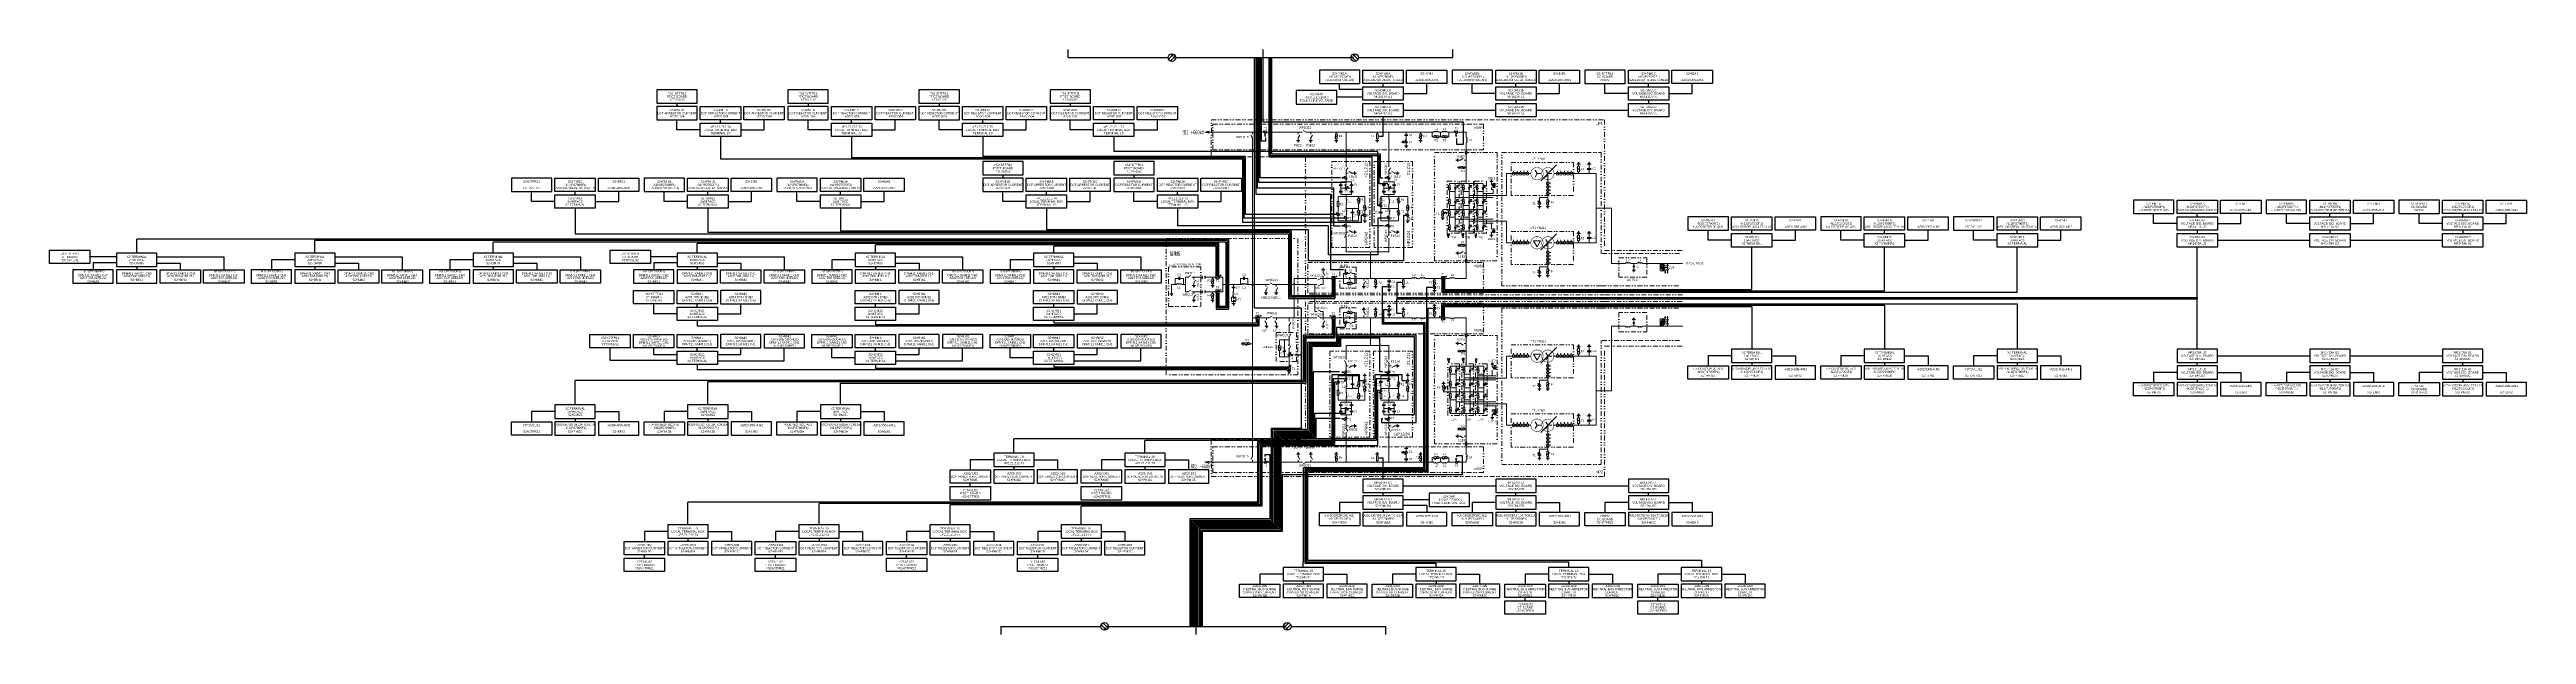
# Model space of a CAD drawing. Header units: inches. Extents: x -2066 to 1905, y 226 to 1109.
# Drawn here: x -736 to 1905, y 334 to 958 of the extents above; entities that cross this region are included whole.
import ezdxf
from ezdxf.enums import TextEntityAlignment as Align

# ---------------------------------------------------------------- set-up
doc = ezdxf.new("R2010")
doc.units = ezdxf.units.IN
doc.header["$MEASUREMENT"] = 0
for name, pattern in [('DASHDOT', [1, 0.5, -0.25, 0, -0.25]), ('DASHED', [19.05, 12.7, -6.35]), ('DIVIDEX2', [63.499999, 25.4, -12.7, 0, -12.7, 0, -12.7])]:
    doc.linetypes.add(name, pattern=pattern)
for name, color, linetype, lineweight in [('1', 1, 'DASHED', 18), ('1回直流', 1, 'Continuous', 18), ('ACF', 32, 'Continuous', 18), ('area', 4, 'DIVIDEX2', 18), ('C-SHET-PROJ', 7, 'Continuous', 18), ('DC', 92, 'Continuous', 18), ('DC-SHEBEI', 92, 'Continuous', 18), ('DCPART', 4, 'Continuous', 18), ('equipment', 92, 'Continuous', 18), ('TEXT', 7, 'Continuous', 18), ('本期', 3, 'Continuous', 18), ('远期设备', 3, 'DASHED', 18), ('道路', 3, 'Continuous', 18)]:
    doc.layers.add(name, color=color, linetype=linetype, lineweight=lineweight)
doc.styles.add('@wqy', font='simplex.shx', dxfattribs={"width": 0.7, "bigfont": 'hzdx1.shx'})
doc.styles.add('HZ', font='simplex.shx', dxfattribs={"width": 0.7, "bigfont": 'hzdx1.shx'})
doc.styles.get("Standard").update_dxf_attribs({"font": 'arial.ttf'})

# ---------------------------------------------------------------- blocks, each defined once
blk = doc.blocks.new('004')
at = {"layer": 'equipment', "linetype": 'Continuous'}
for p, q in [((0, 0), (0.2, 0)), ((0.8, 0), (1, 0))]:
    blk.add_line(p, q, dxfattribs=at)
for centre in [(0.3, 0), (0.5, 0), (0.7, 0)]:
    blk.add_arc(centre, 0.1, 0, 180, dxfattribs=at)
at = {"layer": '1'}
blk.add_attdef('ItemDestignation', (0, 0), '', height=0.125, dxfattribs=at)
blk.add_attdef('ItemDestignation', (0, 0), '', height=0.125, dxfattribs=at)
at = {"layer": 'equipment'}
for tag in ['Quantity', 'Remarks', 'RS_no', 'Station', 'Quantity', 'Remarks', 'RS_no', 'Station', 'Item_des', 'Item_des']:
    blk.add_attdef(tag, (0, 0), '', height=0.125, dxfattribs=at)
blk = doc.blocks.new('dcrti')
at = {"layer": 'DC'}
blk.add_line((14574.1, 1550.4), (14574.1, 1548.7), dxfattribs=at)
at = {"layer": '本期', "lineweight": 0}
for p, q in [((14574.1, 1555.5), (14571.3, 1555.5)), ((14571.3, 1555.5), (14571.3, 1548.7)), ((14573, 1553.8), (14571.3, 1553.8)), ((14573, 1552), (14571.3, 1552)), ((14571.3, 1548.7), (14576.4, 1548.7)), ((14574.1, 1555.5), (14575.2, 1553.8)), ((14578.8, 1552), (14575.2, 1552)), ((14575.2, 1552), (14576.4, 1549.8)), ((14576.4, 1549.8), (14576.4, 1547.4)), ((14579.8, 1554.4), (14577.8, 1554.4)), ((14579.8, 1553.7), (14577.8, 1553.7)), ((14579.8, 1550.3), (14577.8, 1550.3)), ((14579.8, 1549.6), (14577.8, 1549.6)), ((14578.8, 1553.7), (14578.8, 1550.3)), ((14578.8, 1549.6), (14578.8, 1547.4))]:
    blk.add_line(p, q, dxfattribs=at)
at = {"layer": '本期'}
for p, q in [((14577.2, 1547.4), (14575.6, 1547.4)), ((14576.8, 1546.9), (14576, 1546.9)), ((14576.6, 1546.4), (14576.2, 1546.4)), ((14579.6, 1547.4), (14578, 1547.4)), ((14579.2, 1546.9), (14578.4, 1546.9)), ((14579, 1546.4), (14578.6, 1546.4)), ((14578.8, 1556.3), (14578.8, 1554.4))]:
    blk.add_line(p, q, dxfattribs=at)
at = {"layer": '本期', "linetype": 'Continuous', "lineweight": 0, "const_width": 0.292}
for points in [[(14573, 1553.8), (14572.5, 1554.7)], [(14573, 1553.8), (14572.5, 1552.9)], [(14573, 1552), (14572.5, 1552.9)], [(14573, 1552), (14572.5, 1551.1)], [(14573, 1552), (14574, 1552)], [(14573, 1553.8), (14574.1, 1553.8)], [(14574.1, 1550.4), (14573.6, 1551.3)], [(14574.1, 1550.4), (14573.6, 1549.5)], [(14574.1, 1550.4), (14575.2, 1550.4)], [(14575.2, 1552), (14574.7, 1552.9)], [(14575.2, 1552), (14574.7, 1551.1)], [(14575.2, 1553.8), (14574.7, 1554.7)], [(14575.2, 1553.8), (14574.7, 1552.9)], [(14575.2, 1552), (14576.2, 1552)], [(14575.2, 1553.8), (14576.3, 1553.8)]]:
    blk.add_lwpolyline(points, dxfattribs=at)
at = {"layer": '本期', "lineweight": 0, "const_width": 0.338}
blk.add_lwpolyline([(14579, 1552, 1), (14578.6, 1552, 1)], format="xyb", close=True, dxfattribs=at)
at = {"layer": '本期', "linetype": 'Continuous', "lineweight": 0}
for centre in [(14573, 1552), (14573, 1553.8), (14574.1, 1550.5), (14575.2, 1552), (14575.2, 1553.8)]:
    blk.add_circle(centre, 1.25, dxfattribs=at)
blk = doc.blocks.new('054')
at = {"layer": 'equipment', "linetype": 'Continuous'}
for p, q in [((0, 0), (0.3, 0)), ((0.65, 0.2), (0.3, 0)), ((0.75, 0), (1, 0))]:
    blk.add_line(p, q, dxfattribs=at)
blk.add_circle((0.3, 0), 0.0224, dxfattribs=at)
at = {"layer": '1'}
for tag in ['Quantity', 'Remarks', 'RS_no', 'Station', 'Item_des', 'ItemDestignation']:
    blk.add_attdef(tag, (0, 0), '', height=0.125, dxfattribs=at)
blk = doc.blocks.new('EARTH')
at = {"layer": 'equipment', "linetype": 'Continuous'}
for p, q in [((-0.2, 0), (0.2, 0)), ((-0.1, -0.1), (0.1, -0.1)), ((-0.05, -0.2), (0.05, -0.2))]:
    blk.add_line(p, q, dxfattribs=at)
at = {"layer": '1'}
for tag in ['Quantity', 'Remarks', 'RS_no', 'Station', 'Item_des', 'ItemDestignation']:
    blk.add_attdef(tag, (0, 0), '', height=0.125, dxfattribs=at)
blk = doc.blocks.new('021')
at = {"layer": 'equipment', "linetype": 'Continuous'}
for p, q in [((0.12, 0), (0.2, 0)), ((0.8, 0), (0.88, 0))]:
    blk.add_line(p, q, dxfattribs=at)
for centre, radius, start, end in [((0.3, 0), 0.1, 0, 180), ((0.5, 0), 0.1, 0, 180), ((0.7, 0.01), 0.101, 352.875, 187.125)]:
    blk.add_arc(centre, radius, start, end, dxfattribs=at)
at = {"layer": '1'}
for tag in ['Quantity', 'Remarks', 'RS_no', 'Station', 'Item_des', 'ItemDestignation']:
    blk.add_attdef(tag, (0, 0), '', height=0.125, dxfattribs=at)
blk = doc.blocks.new('024')
at = {"layer": 'equipment', "color": 18, "linetype": 'Continuous'}
blk.add_blockref('021', (0, 0), dxfattribs=at)
at = {"layer": '1'}
for tag in ['Quantity', 'Remarks', 'RS_no', 'Station', 'Item_des', 'ItemDestignation']:
    blk.add_attdef(tag, (0, 0), '', height=0.125, dxfattribs=at)
blk = doc.blocks.new('TEMP')
at = {"layer": 'equipment', "linetype": 'Continuous'}
blk.add_line((0, -0.15), (0, -0.25), dxfattribs=at)
blk.add_circle((0, 0), 0.15, dxfattribs=at)
at = {"layer": '1'}
for tag in ['Quantity', 'Remarks', 'RS_no', 'Station', 'Item_des', 'ItemDestignation']:
    blk.add_attdef(tag, (0, 0), '', height=0.125, dxfattribs=at)
blk = doc.blocks.new('078')
at = {"layer": 'equipment', "linetype": 'Continuous'}
for points in [[(-0.12, -0.5), (0, -0.34), (0, -0.34), (0.03, -0.38)], [(-0.12, -0.63), (0, -0.47), (0, -0.47), (0.03, -0.5)]]:
    blk.add_hatch(color=256, dxfattribs=at).paths.add_polyline_path(points, flags=0)
for p, q in [((0, -0.38), (0.13, -0.25)), ((0, -0.5), (0.13, -0.38))]:
    blk.add_line(p, q, dxfattribs=at)
at = {"layer": 'equipment', "linetype": 'DASHDOT'}
blk.add_blockref('TEMP', (0, 0), dxfattribs=at)
at = {"layer": '1'}
for tag in ['Quantity', 'Remarks', 'RS_no', 'Station', 'Item_des', 'ItemDestignation']:
    blk.add_attdef(tag, (0, 0), '', height=0.125, dxfattribs=at)
blk = doc.blocks.new('426')
at = {"layer": 'equipment', "linetype": 'Continuous'}
for p, q in [((0.12, 0.38), (0.25, 0.38)), ((0.12, 0.12), (0.25, 0.12)), ((0.23, 0.4), (0.22, 0.39)), ((0.22, 0.39), (0.22, 0.39)), ((0.22, 0.39), (0.22, 0.38)), ((0.22, 0.38), (0.22, 0.38)), ((0.22, 0.38), (0.22, 0.37)), ((0.22, 0.37), (0.22, 0.36)), ((0.22, 0.36), (0.22, 0.36)), ((0.22, 0.36), (0.23, 0.35)), ((0.23, 0.15), (0.22, 0.14)), ((0.22, 0.14), (0.22, 0.14)), ((0.22, 0.14), (0.22, 0.13)), ((0.22, 0.13), (0.22, 0.12)), ((0.22, 0.12), (0.22, 0.12)), ((0.22, 0.12), (0.22, 0.11)), ((0.22, 0.11), (0.22, 0.11)), ((0.22, 0.11), (0.23, 0.1)), ((0.24, 0.4), (0.23, 0.4)), ((0.23, 0.4), (0.23, 0.4)), ((0.23, 0.4), (0.23, 0.4)), ((0.23, 0.35), (0.23, 0.35)), ((0.23, 0.35), (0.23, 0.35)), ((0.23, 0.35), (0.24, 0.35)), ((0.24, 0.15), (0.23, 0.15)), ((0.23, 0.15), (0.23, 0.15)), ((0.23, 0.15), (0.23, 0.15)), ((0.23, 0.1), (0.23, 0.1)), ((0.23, 0.1), (0.23, 0.1)), ((0.23, 0.1), (0.24, 0.1)), ((0.25, 0.41), (0.24, 0.41)), ((0.24, 0.41), (0.24, 0.4)), ((0.24, 0.35), (0.24, 0.34)), ((0.24, 0.34), (0.25, 0.34)), ((0.25, 0.16), (0.24, 0.16)), ((0.24, 0.16), (0.24, 0.15)), ((0.24, 0.1), (0.24, 0.09)), ((0.24, 0.09), (0.25, 0.09)), ((0.25, 0.5), (0.25, 0.38)), ((0.26, 0.41), (0.25, 0.41)), ((0.25, 0.34), (0.26, 0.34)), ((0.26, 0.16), (0.25, 0.16)), ((0.25, 0), (0.25, 0.12)), ((0.25, 0.09), (0.26, 0.09)), ((0.26, 0.4), (0.26, 0.41)), ((0.27, 0.4), (0.26, 0.4)), ((0.26, 0.34), (0.26, 0.35)), ((0.26, 0.35), (0.27, 0.35)), ((0.26, 0.15), (0.26, 0.16)), ((0.27, 0.15), (0.26, 0.15)), ((0.26, 0.09), (0.26, 0.1)), ((0.26, 0.1), (0.27, 0.1)), ((0.28, 0.39), (0.27, 0.4)), ((0.27, 0.4), (0.27, 0.4)), ((0.27, 0.4), (0.27, 0.4)), ((0.27, 0.35), (0.28, 0.36)), ((0.27, 0.35), (0.27, 0.35)), ((0.27, 0.35), (0.27, 0.35)), ((0.28, 0.14), (0.27, 0.15)), ((0.27, 0.15), (0.27, 0.15)), ((0.27, 0.15), (0.27, 0.15)), ((0.27, 0.1), (0.28, 0.11)), ((0.27, 0.1), (0.27, 0.1)), ((0.27, 0.1), (0.27, 0.1)), ((0.28, 0.38), (0.28, 0.39)), ((0.28, 0.39), (0.28, 0.39)), ((0.28, 0.38), (0.28, 0.38)), ((0.28, 0.37), (0.28, 0.38)), ((0.28, 0.36), (0.28, 0.37)), ((0.28, 0.36), (0.28, 0.36)), ((0.28, 0.13), (0.28, 0.14)), ((0.28, 0.14), (0.28, 0.14)), ((0.28, 0.12), (0.28, 0.13)), ((0.28, 0.11), (0.28, 0.12)), ((0.28, 0.12), (0.28, 0.12)), ((0.28, 0.11), (0.28, 0.11))]:
    blk.add_line(p, q, dxfattribs=at)
blk.add_lwpolyline([(0, 0.5), (0, 0), (0.5, 0), (0.5, 0.5)], close=True, dxfattribs=at)
at = {"layer": '1'}
blk.add_attdef('ItemDestignation', (0, 0), '', height=0.125, dxfattribs=at)
at = {"layer": 'equipment'}
for tag in ['Quantity', 'Remarks', 'RS_no', 'Station', 'Item_des']:
    blk.add_attdef(tag, (0, 0), '', height=0.125, dxfattribs=at)
blk = doc.blocks.new('055')
at = {"layer": 'equipment', "linetype": 'Continuous'}
for p, q in [((0, 0), (0.3, 0)), ((0.65, 0.2), (0.3, 0)), ((0.8, 0.05), (0.7, -0.05)), ((0.7, 0.05), (0.8, -0.05)), ((0.75, 0), (1, 0))]:
    blk.add_line(p, q, dxfattribs=at)
blk.add_circle((0.3, 0), 0.0224, dxfattribs=at)
at = {"layer": '1'}
blk.add_attdef('ItemDestignation', (0, 0), '', height=0.125, dxfattribs=at)
blk.add_attdef('ItemDestignation', (0, 0), '', height=0.125, dxfattribs=at)
at = {"layer": 'equipment'}
for tag in ['Quantity', 'Remarks', 'RS_no', 'Station', 'Quantity', 'Remarks', 'RS_no', 'Station', 'Item_des', 'Item_des']:
    blk.add_attdef(tag, (0, 0), '', height=0.125, dxfattribs=at)
blk = doc.blocks.new('012')
at = {"layer": 'equipment', "linetype": 'Continuous'}
for p, q in [((0.14, 0), (0.45, 0)), ((0.45, 0.2), (0.45, -0.2)), ((0.55, 0.2), (0.55, -0.2)), ((0.55, 0), (0.9, 0))]:
    blk.add_line(p, q, dxfattribs=at)
at = {"layer": '1'}
for tag in ['Quantity', 'Remarks', 'RS_no', 'Station', 'Item_des', 'ItemDestignation']:
    blk.add_attdef(tag, (0, 0), '', height=0.125, dxfattribs=at)
blk = doc.blocks.new('016')
at = {"layer": 'equipment', "color": 18, "linetype": 'Continuous'}
blk.add_blockref('012', (0, 0), dxfattribs=at)
at = {"layer": '1'}
for tag in ['Quantity', 'Remarks', 'RS_no', 'Station', 'Item_des', 'ItemDestignation']:
    blk.add_attdef(tag, (0, 0), '', height=0.125, dxfattribs=at)
blk = doc.blocks.new('046')
at = {"layer": 'equipment', "linetype": 'Continuous'}
for p, q in [((0, 0), (0.2, 0)), ((0.4, -0.15), (0.6, 0.15)), ((0.6, 0.15), (0.7, 0.15)), ((0.8, 0), (1, 0)), ((0.3, -0.15), (0.4, -0.15))]:
    blk.add_line(p, q, dxfattribs=at)
blk.add_lwpolyline([(0.2, 0.1), (0.2, -0.1), (0.8, -0.1), (0.8, 0.1)], close=True, dxfattribs=at)
at = {"layer": '1'}
for tag in ['Quantity', 'Remarks', 'RS_no', 'Station', 'Item_des', 'ItemDestignation']:
    blk.add_attdef(tag, (0, 0), '', height=0.125, dxfattribs=at)
blk = doc.blocks.new('045')
at = {"layer": 'equipment', "linetype": 'Continuous'}
for p, q in [((0, 0), (0.2, 0)), ((0.4, -0.15), (0.6, 0.15)), ((0.6, 0.15), (0.7, 0.15)), ((0.8, 0), (1, 0)), ((0.3, -0.15), (0.4, -0.15))]:
    blk.add_line(p, q, dxfattribs=at)
blk.add_lwpolyline([(0.2, 0.1), (0.2, -0.1), (0.8, -0.1), (0.8, 0.1)], close=True, dxfattribs=at)
at = {"layer": '1'}
for tag in ['Quantity', 'Remarks', 'RS_no', 'Station', 'Item_des', 'ItemDestignation']:
    blk.add_attdef(tag, (0, 0), '', height=0.125, dxfattribs=at)
blk = doc.blocks.new('031')
at = {"layer": 'equipment', "linetype": 'Continuous'}
for p, q in [((0, 0), (0.2, 0)), ((0.8, 0), (1, 0))]:
    blk.add_line(p, q, dxfattribs=at)
blk.add_lwpolyline([(0.2, 0.1), (0.2, -0.1), (0.8, -0.1), (0.8, 0.1)], close=True, dxfattribs=at)
at = {"layer": '1'}
for tag in ['Quantity', 'Remarks', 'RS_no', 'Station', 'Item_des', 'ItemDestignation']:
    blk.add_attdef(tag, (0, 0), '', height=0.125, dxfattribs=at)
blk = doc.blocks.new('075')
at = {"layer": 'equipment', "linetype": 'Continuous'}
blk.add_line((0.5, 0.3), (0.5, 0.1), dxfattribs=at)
at = {"layer": 'equipment', "color": 18, "linetype": 'Continuous'}
blk.add_blockref('031', (0, 0), dxfattribs=at)
at = {"layer": '1'}
for tag in ['Quantity', 'Remarks', 'RS_no', 'Station', 'Item_des', 'ItemDestignation']:
    blk.add_attdef(tag, (0, 0), '', height=0.125, dxfattribs=at)
blk = doc.blocks.new('076')
at = {"layer": 'equipment', "linetype": 'Continuous'}
blk.add_line((-0.15, 0), (-0.25, 0), dxfattribs=at)
blk.add_circle((0, 0), 0.15, dxfattribs=at)
at = {"layer": '1'}
for tag in ['Quantity', 'Remarks', 'Station', 'Item_des', 'ItemDestignation']:
    blk.add_attdef(tag, (0, 0), '', height=0.125, dxfattribs=at)
at = {"layer": 'equipment'}
blk.add_attdef('RS_no', (0, 0), '', height=0.125, dxfattribs=at)
blk = doc.blocks.new('009')
at = {"layer": 'equipment', "linetype": 'Continuous'}
blk.add_lwpolyline([(-0.15, 0), (0, 0.075), (0.15, 0), (0, -0.075)], close=True, dxfattribs=at)
at = {"layer": '1'}
blk.add_attdef('ItemDestignation', (0, 0), '', height=0.125, dxfattribs=at)
at = {"layer": 'equipment'}
for tag in ['Quantity', 'Station', 'Remarks', 'RS_no', 'Item_des']:
    blk.add_attdef(tag, (0, 0), '', height=0.125, dxfattribs=at)
blk = doc.blocks.new('079')
at = {"layer": 'equipment', "linetype": 'Continuous'}
blk.add_line((0, -0.15), (0, -0.25), dxfattribs=at)
blk.add_circle((0, 0), 0.15, dxfattribs=at)
at = {"layer": '1'}
for tag in ['Quantity', 'Remarks', 'Station', 'Quantity', 'Remarks', 'Station', 'Item_des', 'ItemDestignation', 'Item_des', 'ItemDestignation']:
    blk.add_attdef(tag, (0, 0), '', height=0.125, dxfattribs=at)
at = {"layer": 'equipment'}
blk.add_attdef('RS_no', (0, 0), '', height=0.125, dxfattribs=at)
blk.add_attdef('RS_no', (0, 0), '', height=0.125, dxfattribs=at)
blk = doc.blocks.new('042')
at = {"layer": 'equipment', "linetype": 'Continuous'}
for p, q in [((0, 0), (0.2, 0)), ((0.4, -0.15), (0.6, 0.15)), ((0.6, 0.15), (0.7, 0.15)), ((0.8, 0), (1, 0)), ((0.3, -0.15), (0.4, -0.15))]:
    blk.add_line(p, q, dxfattribs=at)
blk.add_lwpolyline([(0.2, 0.1), (0.2, -0.1), (0.8, -0.1), (0.8, 0.1)], close=True, dxfattribs=at)
at = {"layer": '1'}
for tag in ['Quantity', 'Remarks', 'RS_no', 'Station', 'Item_des', 'ItemDestignation']:
    blk.add_attdef(tag, (0, 0), '', height=0.125, dxfattribs=at)
blk = doc.blocks.new('015')
at = {"layer": 'equipment', "color": 18, "linetype": 'Continuous'}
blk.add_blockref('012', (-0.5, 0), dxfattribs=at)
at = {"layer": '1'}
for tag in ['Quantity', 'Remarks', 'RS_no', 'Station', 'Item_des', 'ItemDestignation']:
    blk.add_attdef(tag, (0, 0), '', height=0.125, dxfattribs=at)
blk = doc.blocks.new('014')
at = {"layer": 'equipment', "color": 18, "linetype": 'Continuous'}
blk.add_blockref('012', (0, 0), dxfattribs=at)
at = {"layer": '1'}
for tag in ['Quantity', 'Remarks', 'RS_no', 'Station', 'Item_des', 'ItemDestignation']:
    blk.add_attdef(tag, (0, 0), '', height=0.125, dxfattribs=at)
blk = doc.blocks.new('041')
at = {"layer": 'equipment', "linetype": 'Continuous'}
for p, q in [((0, 0), (0, -0.2)), ((-0.15, -0.3), (-0.15, -0.4)), ((-0.15, -0.4), (0.15, -0.6)), ((0, -0.8), (0, -1)), ((0.15, -0.6), (0.15, -0.7))]:
    blk.add_line(p, q, dxfattribs=at)
blk.add_lwpolyline([(0.1, -0.2), (-0.1, -0.2), (-0.1, -0.8), (0.1, -0.8)], close=True, dxfattribs=at)
at = {"layer": '1'}
for tag in ['Quantity', 'Remarks', 'RS_no', 'Station', 'Item_des', 'ItemDestignation']:
    blk.add_attdef(tag, (0, 0), '', height=0.125, dxfattribs=at)
blk = doc.blocks.new('001')
at = {"layer": 'equipment', "linetype": 'Continuous'}
for p, q in [((-0.1, 0.7), (0.1, 0.7)), ((-0.1, 0.6), (-0.05, 0.6)), ((0, 1), (0, 0.7)), ((0, 0.5), (0, 0))]:
    blk.add_line(p, q, dxfattribs=at)
for points in [[(-0.1, 0.5), (0.1, 0.5), (0, 0.7)], [(0, 0.7), (0, 0.65)]]:
    blk.add_lwpolyline(points, close=True, dxfattribs=at)
at = {"layer": '1'}
for tag in ['Quantity', 'Remarks', 'RS_no', 'Station', 'Item_des', 'ItemDestignation']:
    blk.add_attdef(tag, (0, 0), '', height=0.125, dxfattribs=at)
blk = doc.blocks.new('huanliufa')
at = {"layer": 'area', "linetype": 'DIVIDEX2', "ltscale": 0.2}
for p, q in [((12436.4, 1592.9), (12436.4, 1645.6)), ((12436.4, 1645.6), (12448.7, 1645.6)), ((12448.7, 1645.6), (12448.7, 1592.9)), ((12450.7, 1592.9), (12450.7, 1645.6)), ((12450.7, 1645.6), (12463, 1645.6)), ((12463, 1645.6), (12463, 1592.9)), ((12464, 1592.9), (12464, 1645.6)), ((12464, 1645.6), (12476.3, 1645.6)), ((12476.3, 1645.6), (12476.3, 1592.9)), ((12448.7, 1592.9), (12436.4, 1592.9)), ((12463, 1592.9), (12450.7, 1592.9)), ((12476.3, 1592.9), (12464, 1592.9))]:
    blk.add_line(p, q, dxfattribs=at)
at = {"layer": 'DC'}
for p, q in [((12472.8, 1643.1), (12438.6, 1643.1)), ((12444.6, 1635.1), (12438.6, 1635.1)), ((12438.6, 1629), (12438.6, 1635.1)), ((12444.6, 1629), (12444.6, 1635.1)), ((12452.7, 1629), (12452.7, 1635.1)), ((12458.7, 1635.1), (12452.7, 1635.1)), ((12458.7, 1629), (12458.7, 1635.1)), ((12466.8, 1629), (12466.8, 1635.1)), ((12472.8, 1635.1), (12466.8, 1635.1)), ((12472.8, 1629), (12472.8, 1635.1)), ((12483.1, 1637.1), (12481.3, 1637.1)), ((12444.6, 1621), (12438.6, 1621)), ((12438.6, 1621), (12438.6, 1617)), ((12483.1, 1629), (12444.6, 1629)), ((12444.6, 1621), (12444.6, 1617)), ((12472.8, 1617), (12444.6, 1617)), ((12458.7, 1621), (12452.7, 1621)), ((12452.7, 1621), (12452.7, 1617)), ((12483.1, 1631), (12458.7, 1631)), ((12458.7, 1621), (12458.7, 1617)), ((12472.8, 1621), (12466.8, 1621)), ((12466.8, 1621), (12466.8, 1617)), ((12483.1, 1633), (12472.8, 1633)), ((12472.8, 1621), (12472.8, 1617)), ((12438.6, 1602.9), (12438.6, 1608.9)), ((12444.6, 1608.9), (12438.6, 1608.9)), ((12472.8, 1594.8), (12438.6, 1594.8)), ((12444.6, 1602.9), (12444.6, 1608.9)), ((12483.1, 1606.9), (12444.6, 1606.9)), ((12452.7, 1602.9), (12452.7, 1608.9)), ((12458.7, 1608.9), (12452.7, 1608.9)), ((12458.7, 1602.9), (12458.7, 1608.9)), ((12483.1, 1604.9), (12458.7, 1604.9)), ((12466.8, 1602.9), (12466.8, 1608.9)), ((12472.8, 1608.9), (12466.8, 1608.9)), ((12472.8, 1602.9), (12472.8, 1608.9)), ((12472.8, 1602.9), (12483.1, 1602.9)), ((12481.3, 1602.9), (12481.3, 1598.9))]:
    blk.add_line(p, q, dxfattribs=at)
at = {"layer": 'DC', "ltscale": 5}
blk.add_line((12444.6, 1617), (12431.8, 1617), dxfattribs=at)
at = {"layer": 'equipment'}
for name, p, xscale, yscale, zscale, rotation in [('041', (12438.6, 1635.1), 8.042424862337157, 8.042424862337157, 8.042424862337157, 180), ('001', (12444.6, 1643.1), 8.042424862337157, 8.042424862337157, 8.042424862337157, 180), ('041', (12452.7, 1635.1), 8.042424862337157, 8.042424862337157, 8.042424862337157, 180), ('001', (12458.7, 1643.1), 8.042424862337157, 8.042424862337157, 8.042424862337157, 180), ('041', (12466.8, 1635.1), 8.042424862337157, 8.042424862337157, 8.042424862337157, 180), ('001', (12472.8, 1643.1), 8.042424862337157, 8.042424862337157, 8.042424862337157, 180), ('EARTH', (12481.3, 1645.1), 8.042424862337157, 8.042424862337157, 8.042424862337157, 180), ('054', (12481.3, 1645.1), 8.042424862337041, 8.042424862337041, 8.042424862337041, 270), ('045', (12431.8, 1608.5), -8.444546105454377, 8.444546105454378, 8.444546105453947, 270), ('041', (12438.6, 1621), 8.042424862337157, 8.042424862337157, 8.042424862337157, 180), ('041', (12438.6, 1608.9), 8.042424862337157, 8.042424862337157, 8.042424862337157, 180), ('001', (12444.6, 1629), 8.042424862337157, 8.042424862337157, 8.042424862337157, 180), ('001', (12444.6, 1617), 8.042424862337157, 8.042424862337157, 8.042424862337157, 180), ('041', (12452.7, 1621), 8.042424862337157, 8.042424862337157, 8.042424862337157, 180), ('041', (12452.7, 1608.9), 8.042424862337157, 8.042424862337157, 8.042424862337157, 180), ('001', (12458.7, 1629), 8.042424862337157, 8.042424862337157, 8.042424862337157, 180), ('001', (12458.7, 1617), 8.042424862337157, 8.042424862337157, 8.042424862337157, 180), ('041', (12466.8, 1621), 8.042424862337157, 8.042424862337157, 8.042424862337157, 180), ('041', (12466.8, 1608.9), 8.042424862337157, 8.042424862337157, 8.042424862337157, 180), ('001', (12472.8, 1629), 8.042424862337157, 8.042424862337157, 8.042424862337157, 180), ('001', (12472.8, 1617), 8.042424862337157, 8.042424862337157, 8.042424862337157, 180), ('041', (12438.6, 1594.8), 8.042424862337157, 8.042424862337157, 8.042424862337157, 180), ('001', (12444.6, 1602.9), 8.042424862337157, 8.042424862337157, 8.042424862337157, 180), ('041', (12452.7, 1594.8), 8.042424862337157, 8.042424862337157, 8.042424862337157, 180), ('001', (12458.7, 1602.9), 8.042424862337157, 8.042424862337157, 8.042424862337157, 180), ('041', (12466.8, 1594.8), 8.042424862337157, 8.042424862337157, 8.042424862337157, 180), ('001', (12472.8, 1602.9), 8.042424862337157, 8.042424862337157, 8.042424862337157, 180), ('054', (12481.3, 1590.8), -8.042424862337041, 8.042424862337043, 8.042424862337093, 270)]:
    blk.add_blockref(name, p, dxfattribs=dict(at, xscale=xscale, yscale=yscale, zscale=zscale, rotation=rotation))
for p, xscale, yscale, zscale in [((12431.8, 1608.5), -8.444546105454265, 8.444546105454377, 8.444546105453947), ((12481.3, 1590.8), -8.042424862337157, 8.042424862337041, 8.042424862337093)]:
    blk.add_blockref('EARTH', p, dxfattribs=dict(at, xscale=xscale, yscale=yscale, zscale=zscale))
at = {"layer": 'TEXT', "char_height": 2.1, "attachment_point": 7, "rotation": 90, "style": 'HZ'}
for s, insert, width in [('V4', (12447.8, 1638.9), 2.835), ('V4', (12461.4, 1638.9), 2.835), ('V4', (12475.6, 1638.9), 2.835), ('Q22', (12485.2, 1638.9), 4.252), ('V3', (12447.8, 1624.2), 2.677), ('V2', (12447.8, 1612.8), 2.835), ('V3', (12461.4, 1624.2), 2.677), ('V2', (12461.6, 1612.8), 2.835), ('V3', (12475.6, 1624.2), 2.677), ('V2', (12475.6, 1612.8), 2.835), ('=VC', (12438.6, 1587.6), 4.252), ('V1', (12447.8, 1598.8), 2.363), ('=VB', (12453.4, 1587.6), 4.252), ('V1', (12461.4, 1598.8), 2.363), ('=VA', (12466.5, 1587.6), 4.41), ('V1', (12475.6, 1598.8), 2.363), ('Q21', (12485.1, 1593.2), 3.78)]:
    blk.add_mtext(s, dxfattribs=dict(at, insert=insert, width=width))
at = {"layer": 'TEXT', "color": 6, "insert": (12433.6, 1612), "char_height": 2.1, "width": 2.047, "attachment_point": 7, "style": 'HZ'}
blk.add_mtext('F1', dxfattribs=at)
blk = doc.blocks.new('huanliufa-2')
at = {"layer": 'area', "ltscale": 0.2}
for p, q in [((12447.9, 1464.5), (12436.2, 1464.5)), ((12436.2, 1411.9), (12436.2, 1464.5)), ((12447.9, 1464.5), (12447.9, 1411.9)), ((12450.4, 1411.9), (12450.4, 1464.5)), ((12462.2, 1464.5), (12450.4, 1464.5)), ((12462.2, 1464.5), (12462.2, 1411.9)), ((12464.2, 1411.9), (12464.2, 1464.5)), ((12476, 1464.5), (12464.2, 1464.5)), ((12476, 1464.5), (12476, 1411.9)), ((12447.9, 1411.9), (12436.2, 1411.9)), ((12462.2, 1411.9), (12450.4, 1411.9)), ((12476, 1411.9), (12464.2, 1411.9))]:
    blk.add_line(p, q, dxfattribs=at)
at = {"layer": 'DC'}
for p, q in [((12472.8, 1462.1), (12438.6, 1462.1)), ((12444.6, 1454.1), (12438.6, 1454.1)), ((12438.6, 1448.1), (12438.6, 1454.1)), ((12444.6, 1440), (12438.6, 1440)), ((12438.6, 1440), (12438.6, 1436)), ((12444.6, 1448.1), (12444.6, 1454.1)), ((12484.8, 1448.1), (12444.6, 1448.1)), ((12444.6, 1440), (12444.6, 1436)), ((12472.8, 1436), (12444.6, 1436)), ((12458.7, 1454.1), (12452.7, 1454.1)), ((12452.7, 1448.1), (12452.7, 1454.1)), ((12484.8, 1450.1), (12452.7, 1450.1)), ((12452.7, 1440), (12452.7, 1436)), ((12458.7, 1440), (12452.7, 1440)), ((12458.7, 1448.1), (12458.7, 1454.1)), ((12458.7, 1440), (12458.7, 1436)), ((12472.8, 1454.1), (12466.8, 1454.1)), ((12466.8, 1448.1), (12466.8, 1454.1)), ((12484.8, 1452.1), (12466.8, 1452.1)), ((12466.8, 1440), (12466.8, 1436)), ((12472.8, 1440), (12466.8, 1440)), ((12472.8, 1448.1), (12472.8, 1454.1)), ((12472.8, 1440), (12472.8, 1436)), ((12481.3, 1452.1), (12481.3, 1456.1)), ((12444.6, 1427.9), (12438.6, 1427.9)), ((12438.6, 1421.9), (12438.6, 1427.9)), ((12472.8, 1413.9), (12438.6, 1413.9)), ((12444.6, 1421.9), (12444.6, 1427.9)), ((12484.8, 1425.9), (12444.6, 1425.9)), ((12458.7, 1427.9), (12452.7, 1427.9)), ((12452.7, 1421.9), (12452.7, 1427.9)), ((12484.8, 1423.9), (12452.7, 1423.9)), ((12458.7, 1421.9), (12458.7, 1427.9)), ((12472.8, 1427.9), (12466.8, 1427.9)), ((12466.8, 1421.9), (12466.8, 1427.9)), ((12472.8, 1421.9), (12472.8, 1427.9)), ((12472.8, 1421.9), (12484.8, 1421.9)), ((12481.3, 1417.9), (12484.8, 1417.9))]:
    blk.add_line(p, q, dxfattribs=at)
at = {"layer": 'DC', "ltscale": 5}
blk.add_line((12444.6, 1436), (12431.8, 1436), dxfattribs=at)
at = {"layer": 'equipment'}
for name, p, xscale, yscale, zscale, rotation in [('041', (12438.6, 1454.1), 8.042424862337157, 8.042424862337157, 8.042424862337157, 180), ('001', (12444.6, 1462.1), 8.042424862337157, 8.042424862337157, 8.042424862337157, 180), ('041', (12452.7, 1454.1), 8.042424862337157, 8.042424862337157, 8.042424862337157, 180), ('001', (12458.7, 1462.1), 8.042424862337157, 8.042424862337157, 8.042424862337157, 180), ('041', (12466.8, 1454.1), 8.042424862337157, 8.042424862337157, 8.042424862337157, 180), ('001', (12472.8, 1462.1), 8.042424862337157, 8.042424862337157, 8.042424862337157, 180), ('EARTH', (12481.3, 1464.1), 8.042424862337157, 8.042424862337157, 8.042424862337157, 180), ('054', (12481.3, 1464.1), 8.042424862337041, 8.042424862337041, 8.042424862337041, 270), ('EARTH', (12431.8, 1444.4), 8.444546105454265, 8.444546105454265, 8.444546105454265, 180), ('045', (12431.8, 1444.4), 8.444546105454377, 8.444546105454377, 8.444546105454377, 270), ('041', (12438.6, 1440), 8.042424862337157, 8.042424862337157, 8.042424862337157, 180), ('041', (12438.6, 1427.9), 8.042424862337157, 8.042424862337157, 8.042424862337157, 180), ('001', (12444.6, 1448.1), 8.042424862337157, 8.042424862337157, 8.042424862337157, 180), ('001', (12444.6, 1436), 8.042424862337157, 8.042424862337157, 8.042424862337157, 180), ('041', (12452.7, 1440), 8.042424862337157, 8.042424862337157, 8.042424862337157, 180), ('041', (12452.7, 1427.9), 8.042424862337157, 8.042424862337157, 8.042424862337157, 180), ('001', (12458.7, 1448.1), 8.042424862337157, 8.042424862337157, 8.042424862337157, 180), ('001', (12458.7, 1436), 8.042424862337157, 8.042424862337157, 8.042424862337157, 180), ('041', (12466.8, 1440), 8.042424862337157, 8.042424862337157, 8.042424862337157, 180), ('041', (12466.8, 1427.9), 8.042424862337157, 8.042424862337157, 8.042424862337157, 180), ('001', (12472.8, 1448.1), 8.042424862337157, 8.042424862337157, 8.042424862337157, 180), ('001', (12472.8, 1436), 8.042424862337157, 8.042424862337157, 8.042424862337157, 180), ('041', (12438.6, 1413.9), 8.042424862337157, 8.042424862337157, 8.042424862337157, 180), ('001', (12444.6, 1421.9), 8.042424862337157, 8.042424862337157, 8.042424862337157, 180), ('041', (12452.7, 1413.9), 8.042424862337157, 8.042424862337157, 8.042424862337157, 180), ('001', (12458.7, 1421.9), 8.042424862337157, 8.042424862337157, 8.042424862337157, 180), ('041', (12466.8, 1413.9), 8.042424862337157, 8.042424862337157, 8.042424862337157, 180), ('001', (12472.8, 1421.9), 8.042424862337157, 8.042424862337157, 8.042424862337157, 180), ('054', (12481.3, 1409.8), -8.042424862337041, 8.042424862337043, 8.042424862337093, 270)]:
    blk.add_blockref(name, p, dxfattribs=dict(at, xscale=xscale, yscale=yscale, zscale=zscale, rotation=rotation))
at = {"layer": 'equipment', "xscale": -8.042424862337157, "yscale": 8.042424862337041, "zscale": 8.042424862337093}
blk.add_blockref('EARTH', (12481.3, 1409.8), dxfattribs=at)
at = {"layer": 'TEXT', "char_height": 2.1, "attachment_point": 7, "rotation": 90, "style": 'HZ'}
for s, insert, width in [('=VC', (12438.1, 1465.3), 4.252), ('V1', (12447.8, 1457.9), 2.363), ('=VB', (12452.9, 1465.3), 4.252), ('V1', (12462.3, 1457.9), 2.363), ('=VA', (12465.9, 1465.3), 4.41), ('V1', (12476.2, 1457.9), 2.363), ('Q21', (12485.3, 1458.7), 3.78), ('V2', (12447.8, 1442.6), 2.835), ('V2', (12462.3, 1442.6), 2.835), ('V2', (12476.2, 1442.6), 2.835), ('V3', (12447.8, 1431.1), 2.677), ('V4', (12447.8, 1416.9), 2.835), ('V3', (12462.3, 1431.1), 2.677), ('V4', (12462.3, 1416.9), 2.835), ('V3', (12476.2, 1431.1), 2.677), ('V4', (12476.2, 1416.9), 2.835), ('Q22', (12485.3, 1412.6), 4.252)]:
    blk.add_mtext(s, dxfattribs=dict(at, insert=insert, width=width))
at = {"layer": 'TEXT', "color": 6, "insert": (12433.6, 1439.1), "char_height": 2.1, "width": 2.047, "attachment_point": 7, "style": 'HZ'}
blk.add_mtext('F1', dxfattribs=at)

msp = doc.modelspace()

# ---------------------------------------------------------------- hatches: boundary and pattern name
h = msp.add_hatch(color=6)
h.dxf.hatch_style = 1
h.paths.add_polyline_path([(460.2, 951.5), (461.2, 950.4), (461.8, 952)])
h = msp.add_hatch(color=6)
h.dxf.hatch_style = 1
h.paths.add_polyline_path([(654.2, 952), (654.8, 950.4), (655.8, 951.5)])
h = msp.add_hatch(color=6)
h.dxf.hatch_style = 1
h.paths.add_polyline_path([(462.3, 949.4), (463.3, 948.4), (463.9, 950)])
h = msp.add_hatch(color=6)
h.dxf.hatch_style = 1
h.paths.add_polyline_path([(652.1, 950), (652.7, 948.4), (653.7, 949.4)])
at = {"lineweight": 13}
h = msp.add_hatch(color=6, dxfattribs=at)
edge = h.paths.add_edge_path(flags=0)
edge.add_arc((558.4, 870.4), 0.371, 0, 360)
h = msp.add_hatch(color=6, dxfattribs=at)
edge = h.paths.add_edge_path(flags=0)
edge.add_arc((709.6, 861), 0.371, 0, 360)
h = msp.add_hatch(color=6, dxfattribs=at)
edge = h.paths.add_edge_path(flags=0)
edge.add_arc((762, 870.4), 0.371, 0, 360)
h = msp.add_hatch(color=6, dxfattribs=at)
edge = h.paths.add_edge_path(flags=0)
edge.add_arc((644.8, 822), 0.371, 0, 360)
h = msp.add_hatch(color=6, dxfattribs=at)
edge = h.paths.add_edge_path(flags=0)
edge.add_arc((690.4, 822), 0.371, 0, 360)
h = msp.add_hatch(color=6, dxfattribs=at)
edge = h.paths.add_edge_path(flags=0)
edge.add_arc((648.1, 811.2), 0.371, 0, 360)
h = msp.add_hatch(color=6, dxfattribs=at)
edge = h.paths.add_edge_path(flags=0)
edge.add_arc((681.9, 792.6), 0.371, 0, 360)
h = msp.add_hatch(color=6, dxfattribs=at)
edge = h.paths.add_edge_path(flags=0)
edge.add_arc((693.8, 811.2), 0.371, 0, 360)
h = msp.add_hatch(color=6, dxfattribs=at)
edge = h.paths.add_edge_path(flags=0)
edge.add_arc((851.2, 795.8), 0.371, 0, 360)
h = msp.add_hatch(color=6, dxfattribs=at)
edge = h.paths.add_edge_path(flags=0)
edge.add_arc((636.2, 783.4), 0.371, 0, 360)
h = msp.add_hatch(color=6, dxfattribs=at)
edge = h.paths.add_edge_path(flags=0)
edge.add_arc((644.8, 779.5), 0.371, 0, 360)
h = msp.add_hatch(color=6, dxfattribs=at)
edge = h.paths.add_edge_path(flags=0)
edge.add_arc((644.8, 770.9), 0.371, 0, 360)
h = msp.add_hatch(color=6, dxfattribs=at)
edge = h.paths.add_edge_path(flags=0)
edge.add_arc((664.7, 782.3), 0.371, 0, 360)
h = msp.add_hatch(color=6, dxfattribs=at)
edge = h.paths.add_edge_path(flags=0)
edge.add_arc((690.4, 779.5), 0.371, 0, 360)
h = msp.add_hatch(color=6, dxfattribs=at)
edge = h.paths.add_edge_path(flags=0)
edge.add_arc((690.4, 770.9), 0.371, 0, 360)
h = msp.add_hatch(color=6, dxfattribs=at)
edge = h.paths.add_edge_path(flags=0)
edge.add_arc((710.4, 782.3), 0.371, 0, 360)
h = msp.add_hatch(color=6, dxfattribs=at)
edge = h.paths.add_edge_path(flags=0)
edge.add_arc((512.6, 716.7), 0.371, 0, 360)
h = msp.add_hatch(color=6, dxfattribs=at)
edge = h.paths.add_edge_path(flags=0)
edge.add_arc((636.2, 715.7), 0.371, 0, 360)
h = msp.add_hatch(color=6, dxfattribs=at)
edge = h.paths.add_edge_path(flags=0)
edge.add_arc((647.7, 719.6), 0.371, 0, 360)
h = msp.add_hatch(color=6, dxfattribs=at)
edge = h.paths.add_edge_path(flags=0)
edge.add_arc((753.1, 715.7), 0.371, 0, 360)
h = msp.add_hatch(color=6, dxfattribs=at)
edge = h.paths.add_edge_path(flags=0)
edge.add_arc((851.2, 722.2), 0.371, 0, 360)
h = msp.add_hatch(color=6, dxfattribs=at)
edge = h.paths.add_edge_path(flags=0)
edge.add_arc((512.6, 701.3), 0.371, 0, 360)
h = msp.add_hatch(color=6, dxfattribs=at)
edge = h.paths.add_edge_path(flags=0)
edge.add_arc((691.2, 706.8), 0.371, 0, 360)
h = msp.add_hatch(color=6, dxfattribs=at)
edge = h.paths.add_edge_path(flags=0)
edge.add_arc((739.5, 705.8), 0.371, 0, 360)
h = msp.add_hatch(color=6, dxfattribs=at)
edge = h.paths.add_edge_path(flags=0)
edge.add_arc((555.4, 673.7), 0.371, 0, 360)
h = msp.add_hatch(color=6, dxfattribs=at)
edge = h.paths.add_edge_path(flags=0)
edge.add_arc((629.5, 673.7), 0.371, 0, 360)
h = msp.add_hatch(color=6, dxfattribs=at)
edge = h.paths.add_edge_path(flags=0)
edge.add_arc((644.3, 665.8), 0.371, 0, 360)
h = msp.add_hatch(color=6, dxfattribs=at)
edge = h.paths.add_edge_path(flags=0)
edge.add_arc((691.2, 678.2), 0.371, 0, 360)
h = msp.add_hatch(color=6, dxfattribs=at)
edge = h.paths.add_edge_path(flags=0)
edge.add_arc((739.5, 679.7), 0.371, 0, 360)
h = msp.add_hatch(color=6, dxfattribs=at)
edge = h.paths.add_edge_path(flags=0)
edge.add_arc((746.3, 673), 0.371, 0, 360)
h = msp.add_hatch(color=6, dxfattribs=at)
edge = h.paths.add_edge_path(flags=0)
edge.add_arc((587.1, 634.1), 0.371, 0, 360)
h = msp.add_hatch(color=6, dxfattribs=at)
edge = h.paths.add_edge_path(flags=0)
edge.add_arc((587.1, 620.6), 0.371, 0, 360)
h = msp.add_hatch(color=6, dxfattribs=at)
edge = h.paths.add_edge_path(flags=0)
edge.add_arc((644.8, 612.1), 0.371, 0, 360)
h = msp.add_hatch(color=6, dxfattribs=at)
edge = h.paths.add_edge_path(flags=0)
edge.add_arc((690.4, 612.1), 0.371, 0, 360)
h = msp.add_hatch(color=6, dxfattribs=at)
edge = h.paths.add_edge_path(flags=0)
edge.add_arc((636.2, 601), 0.371, 0, 360)
h = msp.add_hatch(color=6, dxfattribs=at)
edge = h.paths.add_edge_path(flags=0)
edge.add_arc((644.8, 604.5), 0.371, 0, 360)
h = msp.add_hatch(color=6, dxfattribs=at)
edge = h.paths.add_edge_path(flags=0)
edge.add_arc((664.7, 602.3), 0.371, 0, 360)
h = msp.add_hatch(color=6, dxfattribs=at)
edge = h.paths.add_edge_path(flags=0)
edge.add_arc((681.9, 592), 0.371, 0, 360)
h = msp.add_hatch(color=6, dxfattribs=at)
edge = h.paths.add_edge_path(flags=0)
edge.add_arc((690.4, 604.5), 0.371, 0, 360)
h = msp.add_hatch(color=6, dxfattribs=at)
edge = h.paths.add_edge_path(flags=0)
edge.add_arc((710.4, 602.3), 0.371, 0, 360)
h = msp.add_hatch(color=6, dxfattribs=at)
edge = h.paths.add_edge_path(flags=0)
edge.add_arc((851.2, 601.3), 0.371, 0, 360)
h = msp.add_hatch(color=6, dxfattribs=at)
edge = h.paths.add_edge_path(flags=0)
edge.add_arc((644.8, 562.4), 0.371, 0, 360)
h = msp.add_hatch(color=6, dxfattribs=at)
edge = h.paths.add_edge_path(flags=0)
edge.add_arc((648.3, 573.6), 0.371, 0, 360)
h = msp.add_hatch(color=6, dxfattribs=at)
edge = h.paths.add_edge_path(flags=0)
edge.add_arc((690.4, 562.4), 0.371, 0, 360)
h = msp.add_hatch(color=6, dxfattribs=at)
edge = h.paths.add_edge_path(flags=0)
edge.add_arc((693.9, 573.6), 0.371, 0, 360)
h = msp.add_hatch(color=6, dxfattribs=at)
edge = h.paths.add_edge_path(flags=0)
edge.add_arc((562.8, 518.4), 0.371, 0, 360)
h = msp.add_hatch(color=6, dxfattribs=at)
edge = h.paths.add_edge_path(flags=0)
edge.add_arc((709.2, 526.2), 0.371, 0, 360)
h = msp.add_hatch(color=6, dxfattribs=at)
edge = h.paths.add_edge_path(flags=0)
edge.add_arc((766.4, 518.4), 0.371, 0, 360)
h = msp.add_hatch(color=6, dxfattribs=at)
edge = h.paths.add_edge_path(flags=0)
edge.add_arc((851.2, 527.7), 0.371, 0, 360)
h = msp.add_hatch(color=6)
h.dxf.hatch_style = 1
h.paths.add_polyline_path([(390, 339.6), (389.4, 341.2), (388.4, 340.2)])
h = msp.add_hatch(color=6)
h.dxf.hatch_style = 1
h.paths.add_polyline_path([(392.1, 341.6), (391.5, 343.2), (390.5, 342.2)])
h = msp.add_hatch(color=6)
h.dxf.hatch_style = 1
h.paths.add_polyline_path([(582, 342.2), (580.9, 343.2), (580.3, 341.6)])
h = msp.add_hatch(color=6)
h.dxf.hatch_style = 1
h.paths.add_polyline_path([(584, 340.2), (583, 341.2), (582.4, 339.6)])

# ---------------------------------------------------------------- linework, layer by layer
at = {"color": 6}
for p, q in [((349.9, 949), (349.9, 957.6)), ((460.7, 950.9), (457.5, 947.8)), ((461.8, 952), (460.2, 951.5)), ((461.2, 950.4), (461.8, 952)), ((558, 949), (558, 957.6)), ((654.8, 950.4), (654.2, 952)), ((654.2, 952), (655.8, 951.5)), ((655.3, 950.9), (658.5, 947.8)), ((760, 949), (760, 957.6)), ((349.9, 949), (456.5, 949)), ((462.8, 948.9), (459.6, 945.8)), ((463.9, 950), (462.3, 949.4)), ((463.3, 948.4), (463.9, 950)), ((464.7, 949), (651.3, 949)), ((548.8, 682.4), (548.8, 949)), ((548.8, 949), (567.2, 949)), ((550.3, 803), (550.3, 949)), ((551.8, 809.7), (551.8, 949)), ((553.3, 815.8), (553.3, 949)), ((554.8, 820.8), (554.8, 949)), ((556.3, 859.9), (556.3, 949)), ((557.8, 880.2), (557.8, 949)), ((564.2, 843), (564.2, 948.9)), ((565.7, 844.4), (565.7, 949)), ((567.2, 845.9), (567.2, 949)), ((652.7, 948.4), (652.1, 950)), ((652.1, 950), (653.7, 949.4)), ((653.2, 948.9), (656.4, 945.8)), ((659.5, 949), (760, 949)), ((664.3, 906.7), (636.3, 906.7)), ((639.3, 914.9), (639.3, 921.4)), ((664.3, 914.9), (639.3, 914.9)), ((685.8, 917.9), (685.8, 921.4)), ((685.8, 903.6), (685.8, 900.1)), ((707.3, 910.8), (732.3, 910.8)), ((732.3, 910.8), (732.3, 921.4)), ((780.8, 910.8), (780.8, 921.4)), ((805.8, 910.8), (780.8, 910.8)), ((827.3, 917.9), (827.3, 921.4)), ((827.3, 903.6), (827.3, 900.1)), ((848.8, 910.8), (873.8, 910.8)), ((873.8, 910.8), (873.8, 921.4)), ((922.3, 910.8), (922.3, 921.4)), ((947.3, 910.8), (922.3, 910.8)), ((968.8, 917.9), (968.8, 921.4)), ((968.8, 903.6), (968.8, 900.1)), ((990.3, 910.8), (1015.3, 910.8)), ((1015.3, 910.8), (1015.3, 921.4)), ((771.4, 880.2), (557.8, 880.2)), ((685.8, 865.1), (685.8, 885.8)), ((707.3, 893), (805.8, 893)), ((771.4, 856.8), (771.4, 880.2)), ((848.8, 893), (947.3, 893)), ((683, 845.9), (567.2, 845.9)), ((682.1, 865.1), (685.8, 865.1)), ((683, 820.3), (683, 845.9)), ((764.1, 862.6), (764.1, 856.8)), ((764.1, 856.8), (771.4, 856.8)), ((640.4, 820.8), (554.8, 820.8)), ((674, 843), (564.2, 843)), ((681.5, 844.4), (565.7, 844.4)), ((674, 769.7), (674, 843)), ((681.5, 814.6), (681.5, 844.4)), ((685.6, 820.3), (683, 820.3)), ((629.9, 803), (550.3, 803)), ((633.3, 809.7), (551.8, 809.7)), ((646.4, 815.8), (553.3, 815.8)), ((629.9, 722.7), (629.9, 803)), ((633.3, 769.2), (633.3, 809.7)), ((691, 814.6), (681.5, 814.6)), ((640.2, 769.2), (633.3, 769.2)), ((686.3, 769.7), (674, 769.7)), ((1507.3, 772.1), (1507.3, 782.7)), ((1532.3, 772.1), (1507.3, 772.1)), ((1553.8, 779.2), (1553.8, 782.7)), ((1575.3, 772.1), (1600.3, 772.1)), ((1600.3, 772.1), (1600.3, 782.7)), ((1648.8, 772.1), (1648.8, 782.7)), ((1673.8, 772.1), (1648.8, 772.1)), ((1695.3, 779.2), (1695.3, 782.7)), ((1716.8, 772.1), (1741.8, 772.1)), ((1741.8, 772.1), (1741.8, 782.7)), ((1790.3, 772.1), (1790.3, 782.7)), ((1815.3, 772.1), (1790.3, 772.1)), ((1836.8, 779.2), (1836.8, 782.7)), ((1858.3, 772.1), (1883.3, 772.1)), ((1883.3, 772.1), (1883.3, 782.7)), ((1553.8, 764.9), (1553.8, 761.4)), ((1553.8, 693.4), (1553.8, 747.1)), ((1575.3, 754.3), (1673.8, 754.3)), ((1695.3, 764.9), (1695.3, 761.4)), ((1716.8, 754.3), (1815.3, 754.3)), ((1836.8, 764.9), (1836.8, 761.4)), ((643.7, 722.7), (629.9, 722.7)), ((704.8, 709.3), (700.6, 709.3)), ((700.6, 709.3), (700.6, 693.4)), ((700.6, 693.4), (1553.8, 693.4)), ((700.6, 676.1), (700.6, 692)), ((700.6, 692), (1553.8, 692)), ((1553.8, 693.4), (1553.8, 692)), ((1553.8, 638.3), (1553.8, 692)), ((548.8, 682.4), (598.6, 682.4)), ((598.6, 682.4), (598.6, 631.9)), ((645.4, 661.3), (636.1, 661.3)), ((636.1, 661.3), (636.1, 645.4)), ((704.8, 676.1), (700.6, 676.1)), ((636.1, 645.4), (605.3, 645.4)), ((605.3, 645.4), (605.3, 552.4)), ((606.8, 643.9), (606.8, 550.9)), ((637.5, 643.9), (606.8, 643.9)), ((608.3, 642.4), (608.3, 549.4)), ((639, 642.4), (608.3, 642.4)), ((609.7, 641), (609.7, 548)), ((640.5, 641), (609.7, 641)), ((720.9, 653), (637.5, 653)), ((637.5, 653), (637.5, 643.9)), ((719.4, 651.5), (639, 651.5)), ((639, 651.5), (639, 642.4)), ((640.5, 650.1), (682.3, 650.1)), ((640.5, 650.1), (640.5, 641)), ((682.3, 614.1), (682.3, 650.1)), ((719.4, 568.7), (719.4, 651.5)), ((720.9, 560.2), (720.9, 653)), ((598.6, 631.9), (591.7, 631.9)), ((598.6, 631.9), (598.6, 553.8)), ((639.3, 614.1), (611.2, 614.1)), ((611.2, 614.1), (611.2, 546.5)), ((685.6, 614.1), (682.3, 614.1)), ((1532.3, 613.4), (1507.3, 613.4)), ((1507.3, 613.4), (1507.3, 602.7)), ((1553.8, 620.5), (1553.8, 624)), ((1575.3, 631.2), (1673.8, 631.2)), ((1575.3, 613.4), (1600.3, 613.4)), ((1600.3, 613.4), (1600.3, 602.7)), ((1673.8, 613.4), (1648.8, 613.4)), ((1648.8, 613.4), (1648.8, 602.7)), ((1695.3, 620.5), (1695.3, 624)), ((1716.8, 631.2), (1815.3, 631.2)), ((1716.8, 613.4), (1741.8, 613.4)), ((1741.8, 613.4), (1741.8, 602.7)), ((1815.3, 613.4), (1790.3, 613.4)), ((1790.3, 613.4), (1790.3, 602.7)), ((1836.8, 620.5), (1836.8, 624)), ((1858.3, 613.4), (1883.3, 613.4)), ((1883.3, 613.4), (1883.3, 602.7)), ((1553.8, 606.2), (1553.8, 602.7)), ((1695.3, 606.2), (1695.3, 602.7)), ((1836.8, 606.2), (1836.8, 602.7)), ((646.2, 569.5), (612.7, 569.5)), ((612.7, 569.5), (612.7, 545)), ((640, 564.4), (614.1, 564.4)), ((614.1, 564.4), (614.1, 543.6)), ((685.6, 563.9), (684, 563.9)), ((684, 563.9), (684, 560.2)), ((684, 560.2), (720.9, 560.2)), ((692.1, 568.7), (719.4, 568.7)), ((598.6, 553.8), (566.5, 553.8)), ((566.5, 553.8), (566.5, 455.7)), ((605.3, 552.4), (568, 552.4)), ((568, 552.4), (568, 454.2)), ((606.8, 550.9), (569.5, 550.9)), ((569.5, 550.9), (569.5, 452.8)), ((608.3, 549.4), (570.9, 549.4)), ((570.9, 549.4), (570.9, 451.3)), ((609.7, 548), (572.4, 548)), ((572.4, 548), (572.4, 449.8)), ((573.9, 546.5), (573.9, 448.4)), ((611.2, 546.5), (573.9, 546.5)), ((575.3, 545), (575.3, 446.9)), ((612.7, 545), (575.3, 545)), ((576.8, 543.6), (576.8, 445.4)), ((614.1, 543.6), (576.8, 543.6)), ((560.2, 523.8), (560.2, 525.9)), ((560.2, 525.9), (565.1, 525.9)), ((565.1, 525.9), (565.1, 457.2)), ((770, 504.1), (578.3, 504.1)), ((578.3, 504.1), (578.3, 444)), ((685.8, 522), (682.1, 522)), ((685.8, 499.6), (685.8, 522)), ((764.1, 524.8), (770, 524.8)), ((764.1, 524.8), (764.1, 523.6)), ((770, 524.8), (770, 504.1)), ((685.8, 481.8), (685.8, 485.3)), ((707.3, 492.5), (805.8, 492.5)), ((734.8, 477.7), (707.3, 477.7)), ((827.3, 481.8), (827.3, 485.3)), ((848.8, 492.5), (947.3, 492.5)), ((968.8, 481.8), (968.8, 485.3)), ((565.1, 457.2), (479.6, 457.2)), ((479.6, 457.2), (479.6, 342.7)), ((566.5, 455.7), (481.1, 455.7)), ((481.1, 455.7), (481.1, 342.7)), ((568, 454.2), (482.5, 454.2)), ((482.5, 454.2), (482.5, 342.7)), ((569.5, 452.8), (484, 452.8)), ((484, 452.8), (484, 342.7)), ((570.9, 451.3), (485.5, 451.3)), ((485.5, 451.3), (485.5, 342.7)), ((572.4, 449.8), (486.9, 449.8)), ((486.9, 449.8), (486.9, 342.7)), ((664.3, 474.7), (639.3, 474.7)), ((639.3, 474.7), (639.3, 464)), ((685.8, 467.5), (685.8, 464)), ((732.3, 471.6), (707.3, 471.6)), ((732.3, 471.6), (732.3, 464)), ((805.8, 474.7), (780.8, 474.7)), ((780.8, 474.7), (780.8, 464)), ((827.3, 467.5), (827.3, 464)), ((848.8, 474.7), (873.8, 474.7)), ((873.8, 474.7), (873.8, 464)), ((947.3, 474.7), (922.3, 474.7)), ((922.3, 474.7), (922.3, 464)), ((968.8, 467.5), (968.8, 464)), ((990.3, 474.7), (1015.3, 474.7)), ((1015.3, 474.7), (1015.3, 464)), ((573.9, 448.4), (488.4, 448.4)), ((488.4, 448.4), (488.4, 342.7)), ((575.3, 446.9), (489.9, 446.9)), ((489.9, 446.9), (489.9, 342.7)), ((576.8, 445.4), (491.3, 445.4)), ((491.3, 445.4), (491.3, 342.7)), ((578.3, 444), (492.8, 444)), ((492.8, 444), (492.8, 342.7)), ((388.9, 340.7), (385.7, 343.9)), ((391, 342.7), (387.8, 345.9)), ((581.4, 342.7), (584.6, 345.9)), ((583.5, 340.7), (586.7, 343.9)), ((278.1, 342.7), (384.8, 342.7)), ((278.1, 342.7), (278.1, 334.1)), ((390, 339.6), (388.4, 340.2)), ((389.4, 341.2), (390, 339.6)), ((392.1, 341.6), (390.5, 342.2)), ((391.5, 343.2), (392.1, 341.6)), ((392.9, 342.7), (579.5, 342.7)), ((486.2, 342.7), (486.2, 334.1)), ((580.9, 343.2), (580.3, 341.6)), ((580.3, 341.6), (582, 342.2)), ((583, 341.2), (582.4, 339.6)), ((582.4, 339.6), (584, 340.2)), ((587.7, 342.7), (688.2, 342.7)), ((688.2, 342.7), (688.2, 334.1))]:
    msp.add_line(p, q, dxfattribs=at)
for p, q in [((-67.1, 900.4), (-67.1, 896.9)), ((72.7, 900.4), (72.7, 896.9)), ((212.4, 900.4), (212.4, 896.9)), ((352.2, 900.4), (352.2, 896.9)), ((-67.1, 871.9), (-67.1, 882.6)), ((-42.2, 871.9), (-67.1, 871.9)), ((-20.6, 879.1), (-20.6, 882.6)), ((0.9, 871.9), (25.8, 871.9)), ((25.8, 871.9), (25.8, 882.6)), ((72.7, 871.9), (72.7, 882.6)), ((97.6, 871.9), (72.7, 871.9)), ((119.1, 879.1), (119.1, 882.6)), ((140.7, 871.9), (165.6, 871.9)), ((165.6, 871.9), (165.6, 882.6)), ((212.4, 871.9), (212.4, 882.6)), ((237.4, 871.9), (212.4, 871.9)), ((258.9, 879.1), (258.9, 882.6)), ((280.4, 871.9), (305.4, 871.9)), ((305.4, 871.9), (305.4, 882.6)), ((352.2, 871.9), (352.2, 882.6)), ((377.1, 871.9), (352.2, 871.9)), ((398.7, 879.1), (398.7, 882.6)), ((420.2, 871.9), (445.1, 871.9)), ((445.1, 871.9), (445.1, 882.6)), ((-20.6, 864.8), (-20.6, 840.6)), ((119.1, 864.8), (119.1, 842.1)), ((258.9, 864.8), (258.9, 843.6)), ((398.7, 864.8), (398.7, 849)), ((680.1, 849), (398.7, 849)), ((560.4, 859.9), (556.3, 859.9)), ((560.4, 863.3), (560.4, 859.9)), ((680.1, 790.9), (680.1, 849)), ((536.1, 840.6), (-20.6, 840.6)), ((537.6, 842.1), (119.1, 842.1)), ((539.1, 843.6), (258.9, 843.6)), ((280.4, 824.1), (280.4, 820.6)), ((420.2, 824.1), (420.2, 820.6)), ((536.1, 773.3), (536.1, 840.6)), ((537.6, 777.8), (537.6, 842.1)), ((539.1, 781.7), (539.1, 843.6)), ((280.4, 795.6), (280.4, 806.3)), ((305.4, 795.6), (280.4, 795.6)), ((326.9, 802.8), (326.9, 806.3)), ((348.4, 795.6), (373.4, 795.6)), ((373.4, 795.6), (373.4, 806.3)), ((420.2, 795.6), (420.2, 806.3)), ((445.1, 795.6), (420.2, 795.6)), ((466.7, 802.8), (466.7, 806.3)), ((488.2, 795.6), (513.1, 795.6)), ((513.1, 795.6), (513.1, 806.3)), ((646.4, 815.2), (646.4, 815.8)), ((326.9, 788.5), (326.9, 765.4)), ((466.7, 788.5), (466.7, 769.6)), ((627.6, 769.6), (466.7, 769.6)), ((662.3, 773.3), (536.1, 773.3)), ((644.1, 777.8), (537.6, 777.8)), ((635.6, 781.7), (539.1, 781.7)), ((627.6, 738.7), (627.6, 769.6)), ((664.1, 780.6), (662.3, 780.6)), ((662.3, 780.6), (662.3, 773.3)), ((681.3, 790.9), (680.1, 790.9)), ((689.8, 777.8), (680.1, 777.8)), ((680.1, 777.8), (680.1, 738.7)), ((709.8, 780.6), (707.4, 780.6)), ((707.4, 780.6), (707.4, 732.3)), ((606.4, 765.4), (326.9, 765.4)), ((606.4, 732.3), (606.4, 765.4)), ((707.4, 732.3), (606.4, 732.3)), ((680.1, 738.7), (627.6, 738.7)), ((689.9, 704.8), (684.8, 704.8)), ((684.8, 704.8), (684.8, 665.1)), ((738.2, 703.9), (731.9, 703.9)), ((731.9, 703.9), (731.9, 508.9)), ((684.8, 665.1), (729, 665.1)), ((686.2, 680.2), (686.2, 666.6)), ((689.9, 680.2), (686.2, 680.2)), ((686.2, 666.6), (730.4, 666.6)), ((729, 665.1), (729, 511.8)), ((730.4, 666.6), (730.4, 510.3)), ((733.4, 681.7), (733.4, 507.4)), ((738.2, 681.7), (733.4, 681.7)), ((660.5, 610.9), (631.2, 610.9)), ((631.2, 610.9), (631.2, 539.5)), ((660.5, 604.4), (660.5, 610.9)), ((706.2, 610.9), (676.9, 610.9)), ((676.9, 610.9), (676.9, 542.5)), ((706.2, 604.4), (706.2, 610.9)), ((644.1, 606.5), (632.7, 606.5)), ((632.7, 606.5), (632.7, 538.1)), ((635.6, 603), (634.1, 603)), ((634.1, 603), (634.1, 536.6)), ((664.1, 604.4), (660.5, 604.4)), ((689.8, 606.5), (678.3, 606.5)), ((678.3, 606.5), (678.3, 541)), ((681.3, 594), (679.8, 594)), ((679.8, 594), (679.8, 535.1)), ((709.8, 604.4), (706.2, 604.4)), ((692.1, 569.4), (692.1, 568.7)), ((292.2, 527.3), (292.2, 542.5)), ((676.9, 542.5), (292.2, 542.5)), ((431.9, 527.3), (431.9, 541)), ((678.3, 541), (431.9, 541)), ((552, 539.5), (552, 475.1)), ((631.2, 539.5), (552, 539.5)), ((553.4, 538.1), (553.4, 473.7)), ((632.7, 538.1), (553.4, 538.1)), ((554.9, 536.6), (554.9, 472.2)), ((634.1, 536.6), (554.9, 536.6)), ((556.4, 535.1), (556.4, 470.7)), ((679.8, 535.1), (556.4, 535.1)), ((270.6, 520.1), (245.7, 520.1)), ((245.7, 520.1), (245.7, 509.5)), ((292.2, 513), (292.2, 509.5)), ((313.7, 520.1), (338.6, 520.1)), ((338.6, 520.1), (338.6, 509.5)), ((410.4, 520.1), (385.5, 520.1)), ((385.5, 520.1), (385.5, 509.5)), ((431.9, 513), (431.9, 509.5)), ((453.5, 520.1), (478.4, 520.1)), ((478.4, 520.1), (478.4, 509.5)), ((729, 511.8), (600.7, 511.8)), ((600.7, 511.8), (600.7, 411.6)), ((730.4, 510.3), (602.2, 510.3)), ((602.2, 510.3), (602.2, 410.1)), ((731.9, 508.9), (603.7, 508.9)), ((603.7, 508.9), (603.7, 411.6)), ((733.4, 507.4), (605.1, 507.4)), ((605.1, 507.4), (605.1, 413.1)), ((245.7, 491.7), (245.7, 495.2)), ((385.5, 491.7), (385.5, 495.2)), ((552, 475.1), (-55.4, 475.1)), ((-55.4, 451), (-55.4, 475.1)), ((553.4, 473.7), (84.4, 473.7)), ((84.4, 451), (84.4, 473.7)), ((554.9, 472.2), (224.2, 472.2)), ((224.2, 451), (224.2, 472.2)), ((363.9, 451), (363.9, 470.7)), ((556.4, 470.7), (363.9, 470.7)), ((-76.9, 443.8), (-101.8, 443.8)), ((-101.8, 443.8), (-101.8, 433.2)), ((-55.4, 436.7), (-55.4, 433.2)), ((-33.8, 443.8), (-8.9, 443.8)), ((-8.9, 443.8), (-8.9, 433.2)), ((62.9, 443.8), (37.9, 443.8)), ((37.9, 443.8), (37.9, 433.2)), ((84.4, 436.7), (84.4, 433.2)), ((105.9, 443.8), (130.9, 443.8)), ((130.9, 443.8), (130.9, 433.2)), ((202.6, 443.8), (177.7, 443.8)), ((177.7, 443.8), (177.7, 433.2)), ((224.2, 436.7), (224.2, 433.2)), ((245.7, 443.8), (270.6, 443.8)), ((270.6, 443.8), (270.6, 433.2)), ((342.4, 443.8), (317.5, 443.8)), ((317.5, 443.8), (317.5, 433.2)), ((363.9, 436.7), (363.9, 433.2)), ((385.5, 443.8), (410.4, 443.8)), ((410.4, 443.8), (410.4, 433.2)), ((-101.8, 415.4), (-101.8, 418.9)), ((37.9, 415.4), (37.9, 418.9)), ((177.7, 415.4), (177.7, 418.9)), ((317.5, 415.4), (317.5, 418.9)), ((579.2, 398.5), (554.3, 398.5)), ((554.3, 398.5), (554.3, 387.8)), ((600.7, 405.6), (600.7, 411.6)), ((602.2, 410.1), (742.2, 410.1)), ((603.7, 411.6), (883.7, 411.6)), ((605.1, 413.1), (1025.2, 413.1)), ((622.3, 398.5), (647.2, 398.5)), ((647.2, 398.5), (647.2, 387.8)), ((720.7, 398.5), (695.8, 398.5)), ((695.8, 398.5), (695.8, 387.8)), ((742.2, 405.6), (742.2, 410.1)), ((763.8, 398.5), (788.7, 398.5)), ((788.7, 398.5), (788.7, 387.8)), ((862.2, 398.5), (837.3, 398.5)), ((837.3, 398.5), (837.3, 387.8)), ((883.7, 405.6), (883.7, 411.6)), ((905.3, 398.5), (930.2, 398.5)), ((930.2, 398.5), (930.2, 387.8)), ((1003.7, 398.5), (978.8, 398.5)), ((978.8, 398.5), (978.8, 387.8)), ((1025.2, 413.1), (1025.2, 405.6)), ((1046.8, 398.5), (1071.7, 398.5)), ((1071.7, 398.5), (1071.7, 387.8)), ((600.7, 391.3), (600.7, 387.8)), ((742.2, 391.3), (742.2, 387.8)), ((837.3, 370), (837.3, 373.5)), ((883.7, 391.3), (883.7, 387.8)), ((978.8, 370), (978.8, 373.5)), ((1025.2, 391.3), (1025.2, 387.8))]:
    msp.add_line(p, q)
at = {"color": 6, "lineweight": 13}
for p, q in [((824.9, 826.8), (824.9, 828.4)), ((828.6, 826.8), (828.6, 828.4)), ((832.2, 826.8), (832.2, 828.4)), ((835.9, 826.8), (835.9, 828.4)), ((839.6, 826.8), (839.6, 828.4)), ((871.7, 826.8), (871.7, 828.4)), ((875.4, 826.8), (875.4, 828.4)), ((879.1, 826.8), (879.1, 828.4)), ((882.8, 826.8), (882.8, 828.4)), ((886.4, 826.8), (886.4, 828.4)), ((863, 815), (864.6, 815)), ((863, 811.3), (864.6, 811.3)), ((863, 807.7), (864.6, 807.7)), ((863, 804), (864.6, 804)), ((824.9, 753.2), (824.9, 754.8)), ((828.6, 753.2), (828.6, 754.8)), ((832.2, 753.2), (832.2, 754.8)), ((835.9, 753.2), (835.9, 754.8)), ((839.6, 753.2), (839.6, 754.8)), ((863, 741.4), (864.6, 741.4)), ((871.7, 753.2), (871.7, 754.8)), ((875.4, 753.2), (875.4, 754.8)), ((879.1, 753.2), (879.1, 754.8)), ((882.8, 753.2), (882.8, 754.8)), ((886.4, 753.2), (886.4, 754.8)), ((863, 737.7), (864.6, 737.7)), ((863, 734), (864.6, 734)), ((863, 730.3), (864.6, 730.3)), ((824.9, 632.3), (824.9, 633.9)), ((828.6, 632.3), (828.6, 633.9)), ((832.2, 632.3), (832.2, 633.9)), ((835.9, 632.3), (835.9, 633.9)), ((839.6, 632.3), (839.6, 633.9)), ((871.7, 632.3), (871.7, 633.9)), ((875.4, 632.3), (875.4, 633.9)), ((879.1, 632.3), (879.1, 633.9)), ((882.8, 632.3), (882.8, 633.9)), ((886.4, 632.3), (886.4, 633.9)), ((863, 620.5), (864.6, 620.5)), ((863, 616.8), (864.6, 616.8)), ((863, 613.2), (864.6, 613.2)), ((863, 609.5), (864.6, 609.5)), ((824.9, 558.7), (824.9, 560.3)), ((828.6, 558.7), (828.6, 560.3)), ((832.2, 558.7), (832.2, 560.3)), ((835.9, 558.7), (835.9, 560.3)), ((839.6, 558.7), (839.6, 560.3)), ((871.7, 558.7), (871.7, 560.3)), ((875.4, 558.7), (875.4, 560.3)), ((879.1, 558.7), (879.1, 560.3)), ((882.8, 558.7), (882.8, 560.3)), ((886.4, 558.7), (886.4, 560.3)), ((863, 546.9), (864.6, 546.9)), ((863, 543.2), (864.6, 543.2)), ((863, 539.5), (864.6, 539.5)), ((863, 535.8), (864.6, 535.8))]:
    msp.add_line(p, q, dxfattribs=at)
at = {"color": 3, "lineweight": 13}
for p, q in [((847.8, 828.9), (849.9, 825.3)), ((847.8, 821.6), (849.9, 825.3)), ((854.1, 825.3), (849.9, 825.3)), ((859.3, 828.9), (861.4, 825.3)), ((859.3, 821.6), (861.4, 825.3)), ((865.6, 825.3), (861.4, 825.3)), ((859.3, 755.2), (861.4, 751.6)), ((859.3, 748), (861.4, 751.6)), ((865.6, 751.6), (861.4, 751.6)), ((859.3, 634.4), (861.4, 630.8)), ((859.3, 627.1), (861.4, 630.8)), ((865.6, 630.8), (861.4, 630.8)), ((847.8, 560.7), (849.9, 557.1)), ((847.8, 553.5), (849.9, 557.1)), ((854.1, 557.1), (849.9, 557.1)), ((859.3, 560.7), (861.4, 557.1)), ((859.3, 553.5), (861.4, 557.1)), ((865.6, 557.1), (861.4, 557.1))]:
    msp.add_line(p, q, dxfattribs=at)
at = {"lineweight": 13}
for p, q in [((853.9, 817.7), (870.8, 834.6)), ((929.4, 788.4), (929.4, 729.6)), ((853.9, 744), (870.8, 761)), ((484, 714.8), (492.4, 714.8)), ((496.5, 714.8), (501.9, 714.8)), ((944.1, 729.6), (929.4, 729.6)), ((484, 699.4), (492.4, 699.4)), ((496.5, 699.4), (501.9, 699.4)), ((944.1, 662.6), (929.4, 662.6)), ((929.4, 662.6), (929.4, 593.9)), ((853.9, 623.2), (870.8, 640.1)), ((853.9, 549.5), (870.8, 566.5))]:
    msp.add_line(p, q, dxfattribs=at)
at = {"color": 41, "true_color": 0xf4ee51}
for p, q in [((-222.1, 795.6), (-222.1, 806.3)), ((-197.2, 795.6), (-222.1, 795.6)), ((-175.6, 802.8), (-175.6, 806.3)), ((-154.1, 795.6), (-129.2, 795.6)), ((-129.2, 795.6), (-129.2, 806.3)), ((-80.6, 795.6), (-80.6, 806.3)), ((-55.7, 795.6), (-80.6, 795.6)), ((-34.1, 802.8), (-34.1, 806.3)), ((-12.6, 795.6), (12.3, 795.6)), ((12.3, 795.6), (12.3, 806.3)), ((60.9, 795.6), (60.9, 806.3)), ((85.8, 795.6), (60.9, 795.6)), ((107.4, 802.8), (107.4, 806.3)), ((128.9, 795.6), (153.8, 795.6)), ((153.8, 795.6), (153.8, 806.3)), ((-175.6, 788.5), (-175.6, 761)), ((-34.1, 788.5), (-34.1, 762.5)), ((107.4, 788.5), (107.4, 764)), ((521, 755.4), (-643.1, 755.4)), ((-643.1, 740.4), (-643.1, 755.4)), ((519.6, 753.9), (-453, 753.9)), ((-453, 740.4), (-453, 753.9)), ((518.1, 752.4), (-262.9, 752.4)), ((-262.9, 740.4), (-262.9, 752.4)), ((-175.6, 761), (584.9, 761)), ((510.7, 751), (-45.5, 751)), ((-45.5, 740.4), (-45.5, 751)), ((586.4, 762.5), (-34.1, 762.5)), ((587.8, 764), (107.4, 764)), ((509.3, 749.5), (144.6, 749.5)), ((144.6, 740.4), (144.6, 749.5)), ((507.8, 748), (334.7, 748)), ((334.7, 740.4), (334.7, 748)), ((507.8, 716.8), (507.8, 748)), ((509.3, 716.8), (509.3, 749.5)), ((510.7, 716.8), (510.7, 751)), ((518.1, 752.4), (518.1, 683.6)), ((519.6, 753.9), (519.6, 682.1)), ((521, 755.4), (521, 680.7)), ((584.9, 761), (584.9, 692.1)), ((586.4, 762.5), (586.4, 693.5)), ((587.8, 764), (587.8, 695)), ((1032.3, 754.3), (1032.3, 764.9)), ((1057.3, 754.3), (1032.3, 754.3)), ((1078.8, 761.4), (1078.8, 764.9)), ((1078.8, 701.8), (1078.8, 747.1)), ((1100.3, 754.3), (1125.3, 754.3)), ((1125.3, 754.3), (1125.3, 764.9)), ((1173.8, 754.3), (1173.8, 764.9)), ((1198.8, 754.3), (1173.8, 754.3)), ((1220.3, 761.4), (1220.3, 764.9)), ((1220.3, 700.3), (1220.3, 747.1)), ((1241.8, 754.3), (1266.8, 754.3)), ((1266.8, 754.3), (1266.8, 764.9)), ((1315.3, 754.3), (1315.3, 764.9)), ((1340.3, 754.3), (1315.3, 754.3)), ((1361.8, 761.4), (1361.8, 764.9)), ((1361.8, 698.9), (1361.8, 747.1)), ((1383.3, 754.3), (1408.3, 754.3)), ((1408.3, 754.3), (1408.3, 764.9)), ((-664.6, 736.5), (-692.9, 736.5)), ((-689.5, 730.1), (-689.5, 722.6)), ((-664.6, 730.1), (-689.5, 730.1)), ((-643.1, 726.2), (-643.1, 722.6)), ((-621.5, 736.7), (-550.2, 736.7)), ((-621.5, 729.9), (-596.6, 729.9)), ((-596.6, 729.9), (-596.6, 722.6)), ((-550.2, 736.7), (-550.2, 722.6)), ((-499.5, 733.3), (-499.5, 722.6)), ((-474.5, 733.3), (-499.5, 733.3)), ((-453, 726.2), (-453, 722.6)), ((-431.5, 736.7), (-360.1, 736.7)), ((-431.5, 729.9), (-406.5, 729.9)), ((-406.5, 729.9), (-406.5, 722.6)), ((-360.1, 736.7), (-360.1, 722.6)), ((-309.4, 733.3), (-309.4, 722.6)), ((-284.4, 733.3), (-309.4, 733.3)), ((-262.9, 726.2), (-262.9, 722.6)), ((-241.4, 736.7), (-170, 736.7)), ((-241.4, 729.9), (-216.5, 729.9)), ((-216.5, 729.9), (-216.5, 722.6)), ((-170, 736.7), (-170, 722.6)), ((-67, 736.5), (-95.3, 736.5)), ((-91.9, 730.1), (-91.9, 722.6)), ((-67, 730.1), (-91.9, 730.1)), ((-45.5, 726.2), (-45.5, 722.6)), ((-23.9, 736.7), (47.4, 736.7)), ((-23.9, 729.9), (1, 729.9)), ((1, 729.9), (1, 722.6)), ((47.4, 736.7), (47.4, 722.6)), ((98.1, 733.3), (98.1, 722.6)), ((123.1, 733.3), (98.1, 733.3)), ((144.6, 726.2), (144.6, 722.6)), ((166.1, 736.7), (237.5, 736.7)), ((166.1, 729.9), (191.1, 729.9)), ((191.1, 729.9), (191.1, 722.6)), ((237.5, 736.7), (237.5, 722.6)), ((288.2, 733.3), (288.2, 722.6)), ((313.2, 733.3), (288.2, 733.3)), ((334.7, 726.2), (334.7, 722.6)), ((356.2, 736.7), (427.6, 736.7)), ((356.2, 729.9), (381.1, 729.9)), ((381.1, 729.9), (381.1, 722.6)), ((427.6, 736.7), (427.6, 722.6)), ((507.8, 698), (507.8, 680.7)), ((509.3, 698), (509.3, 682.1)), ((510.7, 698), (510.7, 683.6)), ((584.9, 692.1), (634.3, 692.1)), ((632.8, 693.5), (586.4, 693.5)), ((631.4, 695), (587.8, 695)), ((631.4, 712.3), (631.4, 695)), ((632.8, 712.3), (632.8, 693.5)), ((634.3, 712.3), (634.3, 692.1)), ((748.3, 712.3), (748.3, 698.9)), ((748.3, 698.9), (1361.8, 698.9)), ((749.7, 712.3), (749.7, 700.3)), ((749.7, 700.3), (1220.3, 700.3)), ((751.2, 712.3), (751.2, 701.8)), ((751.2, 701.8), (1078.8, 701.8)), ((-91.9, 675.9), (-91.9, 686.6)), ((-67, 675.9), (-91.9, 675.9)), ((-45.5, 683), (-45.5, 686.6)), ((-45.5, 668.8), (-45.5, 662.8)), ((553.4, 662.8), (-45.5, 662.8)), ((-23.9, 675.9), (1, 675.9)), ((1, 675.9), (1, 686.6)), ((144.6, 683), (144.6, 686.6)), ((144.6, 668.8), (144.6, 664.3)), ((552, 664.3), (144.6, 664.3)), ((166.1, 675.9), (191.1, 675.9)), ((191.1, 675.9), (191.1, 686.6)), ((334.7, 683), (334.7, 686.6)), ((334.7, 668.8), (334.7, 665.8)), ((550.5, 665.8), (334.7, 665.8)), ((356.2, 675.9), (381.1, 675.9)), ((381.1, 675.9), (381.1, 686.6)), ((507.8, 680.7), (521, 680.7)), ((519.6, 682.1), (509.3, 682.1)), ((518.1, 683.6), (510.7, 683.6)), ((550.5, 670.3), (550.5, 665.8)), ((552, 670.3), (552, 664.3)), ((553.4, 670.3), (553.4, 662.8)), ((631.4, 670.3), (631.4, 653)), ((632.8, 670.3), (632.8, 651.5)), ((634.3, 670.3), (634.3, 650.1)), ((748.3, 673.1), (748.3, 686.6)), ((748.3, 686.6), (1361.8, 686.6)), ((749.7, 673.1), (749.7, 685.1)), ((749.7, 685.1), (1220.3, 685.1)), ((751.2, 673.1), (751.2, 683.6)), ((751.2, 683.6), (1078.8, 683.6)), ((1078.8, 683.6), (1078.8, 638.3)), ((1220.3, 685.1), (1220.3, 638.3)), ((1361.8, 686.6), (1361.8, 638.3)), ((-138.4, 626), (-138.4, 639.7)), ((-91.9, 632.2), (-91.9, 639.7)), ((-45.5, 636.2), (-45.5, 639.7)), ((1, 632.5), (1, 639.7)), ((47.4, 625.6), (47.4, 639.7)), ((98.1, 629.1), (98.1, 639.7)), ((144.6, 636.2), (144.6, 639.7)), ((191.1, 632.5), (191.1, 639.7)), ((237.5, 625.6), (237.5, 639.7)), ((288.2, 629.1), (288.2, 639.7)), ((334.7, 636.2), (334.7, 639.7)), ((381.1, 632.5), (381.1, 639.7)), ((427.6, 625.6), (427.6, 639.7)), ((600.4, 653), (600.4, 604.8)), ((631.4, 653), (600.4, 653)), ((601.9, 651.5), (601.9, 603.4)), ((632.8, 651.5), (601.9, 651.5)), ((603.3, 650.1), (603.3, 601.9)), ((603.3, 650.1), (634.3, 650.1)), ((-67, 626), (-138.4, 626)), ((-67, 632.2), (-91.9, 632.2)), ((-45.5, 621.9), (-45.5, 616)), ((583.5, 616), (-45.5, 616)), ((-23.9, 632.5), (1, 632.5)), ((-23.9, 625.6), (47.4, 625.6)), ((123.1, 629.1), (98.1, 629.1)), ((144.6, 621.9), (144.6, 617.5)), ((583.5, 617.5), (144.6, 617.5)), ((166.1, 632.5), (191.1, 632.5)), ((166.1, 625.6), (237.5, 625.6)), ((313.2, 629.1), (288.2, 629.1)), ((334.7, 621.9), (334.7, 618.9)), ((583.5, 618.9), (334.7, 618.9)), ((356.2, 632.5), (381.1, 632.5)), ((356.2, 625.6), (427.6, 625.6)), ((1057.3, 631.2), (1032.3, 631.2)), ((1032.3, 631.2), (1032.3, 620.5)), ((1078.8, 624), (1078.8, 620.5)), ((1100.3, 631.2), (1125.3, 631.2)), ((1125.3, 631.2), (1125.3, 620.5)), ((1198.8, 631.2), (1173.8, 631.2)), ((1173.8, 631.2), (1173.8, 620.5)), ((1220.3, 624), (1220.3, 620.5)), ((1241.8, 631.2), (1266.8, 631.2)), ((1266.8, 631.2), (1266.8, 620.5)), ((1340.3, 631.2), (1315.3, 631.2)), ((1315.3, 631.2), (1315.3, 620.5)), ((1361.8, 624), (1361.8, 620.5)), ((1383.3, 631.2), (1408.3, 631.2)), ((1408.3, 631.2), (1408.3, 620.5)), ((-175.6, 578.7), (-175.6, 604.8)), ((600.4, 604.8), (-175.6, 604.8)), ((-34.1, 578.7), (-34.1, 603.4)), ((601.9, 603.4), (-34.1, 603.4)), ((107.4, 578.7), (107.4, 601.9)), ((107.4, 601.9), (603.3, 601.9)), ((-197.2, 571.6), (-222.1, 571.6)), ((-222.1, 571.6), (-222.1, 560.9)), ((-175.6, 564.4), (-175.6, 560.9)), ((-154.1, 571.6), (-129.2, 571.6)), ((-129.2, 571.6), (-129.2, 560.9)), ((-55.7, 571.6), (-80.6, 571.6)), ((-80.6, 571.6), (-80.6, 560.9)), ((-34.1, 564.4), (-34.1, 560.9)), ((-12.6, 571.6), (12.3, 571.6)), ((12.3, 571.6), (12.3, 560.9)), ((85.8, 571.6), (60.9, 571.6)), ((60.9, 571.6), (60.9, 560.9)), ((107.4, 564.4), (107.4, 560.9)), ((128.9, 571.6), (153.8, 571.6)), ((153.8, 571.6), (153.8, 560.9))]:
    msp.add_line(p, q, dxfattribs=at)
at = {"lineweight": 13, "ltscale": 50}
for p, q in [((913.1, 788.4), (929.4, 788.4)), ((913.1, 593.9), (929.4, 593.9))]:
    msp.add_line(p, q, dxfattribs=at)
at = {"color": 6}
for points in [[(460.2, 951.5), (461.2, 950.4)], [(655.8, 951.5), (654.8, 950.4)], [(462.3, 949.4), (463.3, 948.4)], [(653.7, 949.4), (652.7, 948.4)], [(388.4, 340.2), (389.4, 341.2)], [(390.5, 342.2), (391.5, 343.2)], [(582, 342.2), (580.9, 343.2)], [(584, 340.2), (583, 341.2)]]:
    msp.add_lwpolyline(points, dxfattribs=at)
for points in [[(660.9, 935.7), (617.8, 935.7), (617.8, 921.4), (660.9, 921.4)], [(664.3, 935.7), (707.3, 935.7), (707.3, 921.4), (664.3, 921.4)], [(710.7, 935.7), (753.8, 935.7), (753.8, 921.4), (710.7, 921.4)], [(802.4, 935.7), (759.3, 935.7), (759.3, 921.4), (802.4, 921.4)], [(805.8, 935.7), (848.8, 935.7), (848.8, 921.4), (805.8, 921.4)], [(852.2, 935.7), (895.3, 935.7), (895.3, 921.4), (852.2, 921.4)], [(943.9, 935.7), (900.8, 935.7), (900.8, 921.4), (943.9, 921.4)], [(947.3, 935.7), (990.3, 935.7), (990.3, 921.4), (947.3, 921.4)], [(993.7, 935.7), (1036.8, 935.7), (1036.8, 921.4), (993.7, 921.4)], [(636.3, 913.8), (593.2, 913.8), (593.2, 899.5), (636.3, 899.5)], [(664.3, 917.9), (707.3, 917.9), (707.3, 903.6), (664.3, 903.6)], [(664.3, 900.1), (707.3, 900.1), (707.3, 885.8), (664.3, 885.8)], [(805.8, 917.9), (848.8, 917.9), (848.8, 903.6), (805.8, 903.6)], [(805.8, 900.1), (848.8, 900.1), (848.8, 885.8), (805.8, 885.8)], [(947.3, 917.9), (990.3, 917.9), (990.3, 903.6), (947.3, 903.6)], [(947.3, 900.1), (990.3, 900.1), (990.3, 885.8), (947.3, 885.8)], [(1528.9, 797), (1485.8, 797), (1485.8, 782.7), (1528.9, 782.7)], [(1532.3, 797), (1575.3, 797), (1575.3, 782.7), (1532.3, 782.7)], [(1578.7, 797), (1621.8, 797), (1621.8, 782.7), (1578.7, 782.7)], [(1670.4, 797), (1627.3, 797), (1627.3, 782.7), (1670.4, 782.7)], [(1673.8, 797), (1716.8, 797), (1716.8, 782.7), (1673.8, 782.7)], [(1720.2, 797), (1763.3, 797), (1763.3, 782.7), (1720.2, 782.7)], [(1811.9, 797), (1768.8, 797), (1768.8, 782.7), (1811.9, 782.7)], [(1815.3, 797), (1858.3, 797), (1858.3, 782.7), (1815.3, 782.7)], [(1861.7, 797), (1904.8, 797), (1904.8, 782.7), (1861.7, 782.7)], [(1532.3, 779.2), (1575.3, 779.2), (1575.3, 764.9), (1532.3, 764.9)], [(1673.8, 779.2), (1716.8, 779.2), (1716.8, 764.9), (1673.8, 764.9)], [(1815.3, 779.2), (1858.3, 779.2), (1858.3, 764.9), (1815.3, 764.9)], [(1532.3, 761.4), (1575.3, 761.4), (1575.3, 747.1), (1532.3, 747.1)], [(1673.8, 761.4), (1716.8, 761.4), (1716.8, 747.1), (1673.8, 747.1)], [(1815.3, 761.4), (1858.3, 761.4), (1858.3, 747.1), (1815.3, 747.1)], [(1532.3, 624), (1575.3, 624), (1575.3, 638.3), (1532.3, 638.3)], [(1673.8, 624), (1716.8, 624), (1716.8, 638.3), (1673.8, 638.3)], [(1815.3, 624), (1858.3, 624), (1858.3, 638.3), (1815.3, 638.3)], [(1532.3, 606.2), (1575.3, 606.2), (1575.3, 620.5), (1532.3, 620.5)], [(1673.8, 606.2), (1716.8, 606.2), (1716.8, 620.5), (1673.8, 620.5)], [(1815.3, 606.2), (1858.3, 606.2), (1858.3, 620.5), (1815.3, 620.5)], [(1528.9, 588.4), (1485.8, 588.4), (1485.8, 602.7), (1528.9, 602.7)], [(1532.3, 588.4), (1575.3, 588.4), (1575.3, 602.7), (1532.3, 602.7)], [(1578.7, 588.4), (1621.8, 588.4), (1621.8, 602.7), (1578.7, 602.7)], [(1670.4, 588.4), (1627.3, 588.4), (1627.3, 602.7), (1670.4, 602.7)], [(1673.8, 588.4), (1716.8, 588.4), (1716.8, 602.7), (1673.8, 602.7)], [(1720.2, 588.4), (1763.3, 588.4), (1763.3, 602.7), (1720.2, 602.7)], [(1811.9, 588.4), (1768.8, 588.4), (1768.8, 602.7), (1811.9, 602.7)], [(1815.3, 588.4), (1858.3, 588.4), (1858.3, 602.7), (1815.3, 602.7)], [(1861.7, 588.4), (1904.8, 588.4), (1904.8, 602.7), (1861.7, 602.7)], [(664.3, 485.3), (707.3, 485.3), (707.3, 499.6), (664.3, 499.6)], [(664.3, 467.5), (707.3, 467.5), (707.3, 481.8), (664.3, 481.8)], [(777.9, 484.8), (734.8, 484.8), (734.8, 470.6), (777.9, 470.6)], [(805.8, 485.3), (848.8, 485.3), (848.8, 499.6), (805.8, 499.6)], [(805.8, 467.5), (848.8, 467.5), (848.8, 481.8), (805.8, 481.8)], [(947.3, 485.3), (990.3, 485.3), (990.3, 499.6), (947.3, 499.6)], [(947.3, 467.5), (990.3, 467.5), (990.3, 481.8), (947.3, 481.8)], [(660.9, 449.7), (617.8, 449.7), (617.8, 464), (660.9, 464)], [(664.3, 449.7), (707.3, 449.7), (707.3, 464), (664.3, 464)], [(710.7, 449.7), (753.8, 449.7), (753.8, 464), (710.7, 464)], [(802.4, 449.7), (759.3, 449.7), (759.3, 464), (802.4, 464)], [(805.8, 449.7), (848.8, 449.7), (848.8, 464), (805.8, 464)], [(852.2, 449.7), (895.3, 449.7), (895.3, 464), (852.2, 464)], [(943.9, 449.7), (900.8, 449.7), (900.8, 464), (943.9, 464)], [(947.3, 449.7), (990.3, 449.7), (990.3, 464), (947.3, 464)], [(993.7, 449.7), (1036.8, 449.7), (1036.8, 464), (993.7, 464)]]:
    msp.add_lwpolyline(points, close=True, dxfattribs=at)
for points in [[(-88.6, 900.4), (-45.6, 900.4), (-45.6, 914.7), (-88.6, 914.7)], [(51.2, 900.4), (94.2, 900.4), (94.2, 914.7), (51.2, 914.7)], [(190.9, 900.4), (234, 900.4), (234, 914.7), (190.9, 914.7)], [(330.7, 900.4), (373.7, 900.4), (373.7, 914.7), (330.7, 914.7)], [(-45.6, 896.9), (-88.6, 896.9), (-88.6, 882.6), (-45.6, 882.6)], [(-42.2, 896.9), (0.9, 896.9), (0.9, 882.6), (-42.2, 882.6)], [(-42.2, 879.1), (0.9, 879.1), (0.9, 864.8), (-42.2, 864.8)], [(4.3, 896.9), (47.4, 896.9), (47.4, 882.6), (4.3, 882.6)], [(94.2, 896.9), (51.2, 896.9), (51.2, 882.6), (94.2, 882.6)], [(97.6, 896.9), (140.7, 896.9), (140.7, 882.6), (97.6, 882.6)], [(97.6, 879.1), (140.7, 879.1), (140.7, 864.8), (97.6, 864.8)], [(144.1, 896.9), (187.1, 896.9), (187.1, 882.6), (144.1, 882.6)], [(234, 896.9), (190.9, 896.9), (190.9, 882.6), (234, 882.6)], [(237.4, 896.9), (280.4, 896.9), (280.4, 882.6), (237.4, 882.6)], [(237.4, 879.1), (280.4, 879.1), (280.4, 864.8), (237.4, 864.8)], [(283.8, 896.9), (326.9, 896.9), (326.9, 882.6), (283.8, 882.6)], [(373.7, 896.9), (330.7, 896.9), (330.7, 882.6), (373.7, 882.6)], [(377.1, 896.9), (420.2, 896.9), (420.2, 882.6), (377.1, 882.6)], [(377.1, 879.1), (420.2, 879.1), (420.2, 864.8), (377.1, 864.8)], [(423.6, 896.9), (466.7, 896.9), (466.7, 882.6), (423.6, 882.6)], [(258.9, 824.1), (302, 824.1), (302, 838.4), (258.9, 838.4)], [(302, 820.6), (258.9, 820.6), (258.9, 806.3), (302, 806.3)], [(305.4, 820.6), (348.4, 820.6), (348.4, 806.3), (305.4, 806.3)], [(351.8, 820.6), (394.9, 820.6), (394.9, 806.3), (351.8, 806.3)], [(398.7, 824.1), (441.7, 824.1), (441.7, 838.4), (398.7, 838.4)], [(441.7, 820.6), (398.7, 820.6), (398.7, 806.3), (441.7, 806.3)], [(445.1, 820.6), (488.2, 820.6), (488.2, 806.3), (445.1, 806.3)], [(491.6, 820.6), (534.7, 820.6), (534.7, 806.3), (491.6, 806.3)], [(305.4, 802.8), (348.4, 802.8), (348.4, 788.5), (305.4, 788.5)], [(445.1, 802.8), (488.2, 802.8), (488.2, 788.5), (445.1, 788.5)], [(267.2, 495.2), (224.2, 495.2), (224.2, 509.5), (267.2, 509.5)], [(270.6, 513), (313.7, 513), (313.7, 527.3), (270.6, 527.3)], [(270.6, 495.2), (313.7, 495.2), (313.7, 509.5), (270.6, 509.5)], [(317.1, 495.2), (360.1, 495.2), (360.1, 509.5), (317.1, 509.5)], [(407, 495.2), (363.9, 495.2), (363.9, 509.5), (407, 509.5)], [(410.4, 513), (453.5, 513), (453.5, 527.3), (410.4, 527.3)], [(410.4, 495.2), (453.5, 495.2), (453.5, 509.5), (410.4, 509.5)], [(456.9, 495.2), (499.9, 495.2), (499.9, 509.5), (456.9, 509.5)], [(224.2, 491.7), (267.2, 491.7), (267.2, 477.4), (224.2, 477.4)], [(363.9, 491.7), (407, 491.7), (407, 477.4), (363.9, 477.4)], [(-76.9, 436.7), (-33.8, 436.7), (-33.8, 451), (-76.9, 451)], [(62.9, 436.7), (105.9, 436.7), (105.9, 451), (62.9, 451)], [(202.6, 436.7), (245.7, 436.7), (245.7, 451), (202.6, 451)], [(342.4, 436.7), (385.5, 436.7), (385.5, 451), (342.4, 451)], [(-80.3, 418.9), (-123.4, 418.9), (-123.4, 433.2), (-80.3, 433.2)], [(-76.9, 418.9), (-33.8, 418.9), (-33.8, 433.2), (-76.9, 433.2)], [(-30.4, 418.9), (12.6, 418.9), (12.6, 433.2), (-30.4, 433.2)], [(59.5, 418.9), (16.4, 418.9), (16.4, 433.2), (59.5, 433.2)], [(62.9, 418.9), (105.9, 418.9), (105.9, 433.2), (62.9, 433.2)], [(109.3, 418.9), (152.4, 418.9), (152.4, 433.2), (109.3, 433.2)], [(199.2, 418.9), (156.2, 418.9), (156.2, 433.2), (199.2, 433.2)], [(202.6, 418.9), (245.7, 418.9), (245.7, 433.2), (202.6, 433.2)], [(249.1, 418.9), (292.2, 418.9), (292.2, 433.2), (249.1, 433.2)], [(339, 418.9), (295.9, 418.9), (295.9, 433.2), (339, 433.2)], [(342.4, 418.9), (385.5, 418.9), (385.5, 433.2), (342.4, 433.2)], [(388.9, 418.9), (431.9, 418.9), (431.9, 433.2), (388.9, 433.2)], [(-123.4, 415.4), (-80.3, 415.4), (-80.3, 401.1), (-123.4, 401.1)], [(16.4, 415.4), (59.5, 415.4), (59.5, 401.1), (16.4, 401.1)], [(156.2, 415.4), (199.2, 415.4), (199.2, 401.1), (156.2, 401.1)], [(295.9, 415.4), (339, 415.4), (339, 401.1), (295.9, 401.1)], [(579.2, 391.3), (622.3, 391.3), (622.3, 405.6), (579.2, 405.6)], [(720.7, 391.3), (763.8, 391.3), (763.8, 405.6), (720.7, 405.6)], [(862.2, 391.3), (905.3, 391.3), (905.3, 405.6), (862.2, 405.6)], [(1003.7, 391.3), (1046.8, 391.3), (1046.8, 405.6), (1003.7, 405.6)], [(575.8, 373.5), (532.7, 373.5), (532.7, 387.8), (575.8, 387.8)], [(579.2, 373.5), (622.3, 373.5), (622.3, 387.8), (579.2, 387.8)], [(625.7, 373.5), (668.7, 373.5), (668.7, 387.8), (625.7, 387.8)], [(717.3, 373.5), (674.2, 373.5), (674.2, 387.8), (717.3, 387.8)], [(720.7, 373.5), (763.8, 373.5), (763.8, 387.8), (720.7, 387.8)], [(767.2, 373.5), (810.2, 373.5), (810.2, 387.8), (767.2, 387.8)], [(858.8, 373.5), (815.7, 373.5), (815.7, 387.8), (858.8, 387.8)], [(815.7, 370), (858.8, 370), (858.8, 355.7), (815.7, 355.7)], [(862.2, 373.5), (905.3, 373.5), (905.3, 387.8), (862.2, 387.8)], [(908.7, 373.5), (951.7, 373.5), (951.7, 387.8), (908.7, 387.8)], [(1000.3, 373.5), (957.3, 373.5), (957.3, 387.8), (1000.3, 387.8)], [(957.3, 370), (1000.3, 370), (1000.3, 355.7), (957.3, 355.7)], [(1003.7, 373.5), (1046.8, 373.5), (1046.8, 387.8), (1003.7, 387.8)], [(1050.2, 373.5), (1093.2, 373.5), (1093.2, 387.8), (1050.2, 387.8)]]:
    msp.add_lwpolyline(points, close=True)
at = {"color": 41, "true_color": 0xf4ee51}
for points in [[(-200.6, 820.6), (-243.6, 820.6), (-243.6, 806.3), (-200.6, 806.3)], [(-197.2, 820.6), (-154.1, 820.6), (-154.1, 806.3), (-197.2, 806.3)], [(-150.7, 820.6), (-107.7, 820.6), (-107.7, 806.3), (-150.7, 806.3)], [(-59.1, 820.6), (-102.1, 820.6), (-102.1, 806.3), (-59.1, 806.3)], [(-55.7, 820.6), (-12.6, 820.6), (-12.6, 806.3), (-55.7, 806.3)], [(-9.2, 820.6), (33.8, 820.6), (33.8, 806.3), (-9.2, 806.3)], [(82.4, 820.6), (39.4, 820.6), (39.4, 806.3), (82.4, 806.3)], [(85.8, 820.6), (128.9, 820.6), (128.9, 806.3), (85.8, 806.3)], [(132.3, 820.6), (175.3, 820.6), (175.3, 806.3), (132.3, 806.3)], [(-197.2, 802.8), (-154.1, 802.8), (-154.1, 788.5), (-197.2, 788.5)], [(-55.7, 802.8), (-12.6, 802.8), (-12.6, 788.5), (-55.7, 788.5)], [(85.8, 802.8), (128.9, 802.8), (128.9, 788.5), (85.8, 788.5)], [(1053.9, 779.2), (1010.8, 779.2), (1010.8, 764.9), (1053.9, 764.9)], [(1057.3, 779.2), (1100.3, 779.2), (1100.3, 764.9), (1057.3, 764.9)], [(1103.7, 779.2), (1146.8, 779.2), (1146.8, 764.9), (1103.7, 764.9)], [(1195.4, 779.2), (1152.3, 779.2), (1152.3, 764.9), (1195.4, 764.9)], [(1198.8, 779.2), (1241.8, 779.2), (1241.8, 764.9), (1198.8, 764.9)], [(1245.2, 779.2), (1288.3, 779.2), (1288.3, 764.9), (1245.2, 764.9)], [(1336.9, 779.2), (1293.8, 779.2), (1293.8, 764.9), (1336.9, 764.9)], [(1340.3, 779.2), (1383.3, 779.2), (1383.3, 764.9), (1340.3, 764.9)], [(1386.7, 779.2), (1429.8, 779.2), (1429.8, 764.9), (1386.7, 764.9)], [(-736, 743.7), (-692.9, 743.7), (-692.9, 729.4), (-736, 729.4)], [(-664.6, 726.2), (-621.5, 726.2), (-621.5, 740.4), (-664.6, 740.4)], [(-474.5, 726.2), (-431.5, 726.2), (-431.5, 740.4), (-474.5, 740.4)], [(-284.4, 726.2), (-241.4, 726.2), (-241.4, 740.4), (-284.4, 740.4)], [(-138.4, 743.7), (-95.3, 743.7), (-95.3, 729.4), (-138.4, 729.4)], [(-67, 726.2), (-23.9, 726.2), (-23.9, 740.4), (-67, 740.4)], [(123.1, 726.2), (166.1, 726.2), (166.1, 740.4), (123.1, 740.4)], [(313.2, 726.2), (356.2, 726.2), (356.2, 740.4), (313.2, 740.4)], [(1057.3, 761.4), (1100.3, 761.4), (1100.3, 747.1), (1057.3, 747.1)], [(1198.8, 761.4), (1241.8, 761.4), (1241.8, 747.1), (1198.8, 747.1)], [(1340.3, 761.4), (1383.3, 761.4), (1383.3, 747.1), (1340.3, 747.1)], [(-711.1, 708.4), (-668, 708.4), (-668, 722.6), (-711.1, 722.6)], [(-664.6, 708.4), (-621.5, 708.4), (-621.5, 722.6), (-664.6, 722.6)], [(-575.1, 708.4), (-618.1, 708.4), (-618.1, 722.6), (-575.1, 722.6)], [(-528.6, 708.4), (-571.7, 708.4), (-571.7, 722.6), (-528.6, 722.6)], [(-521, 708.4), (-477.9, 708.4), (-477.9, 722.6), (-521, 722.6)], [(-474.5, 708.4), (-431.5, 708.4), (-431.5, 722.6), (-474.5, 722.6)], [(-385, 708.4), (-428.1, 708.4), (-428.1, 722.6), (-385, 722.6)], [(-338.5, 708.4), (-381.6, 708.4), (-381.6, 722.6), (-338.5, 722.6)], [(-330.9, 708.4), (-287.8, 708.4), (-287.8, 722.6), (-330.9, 722.6)], [(-284.4, 708.4), (-241.4, 708.4), (-241.4, 722.6), (-284.4, 722.6)], [(-194.9, 708.4), (-238, 708.4), (-238, 722.6), (-194.9, 722.6)], [(-148.5, 708.4), (-191.5, 708.4), (-191.5, 722.6), (-148.5, 722.6)], [(-113.5, 708.4), (-70.4, 708.4), (-70.4, 722.6), (-113.5, 722.6)], [(-67, 708.4), (-23.9, 708.4), (-23.9, 722.6), (-67, 722.6)], [(22.5, 708.4), (-20.5, 708.4), (-20.5, 722.6), (22.5, 722.6)], [(69, 708.4), (25.9, 708.4), (25.9, 722.6), (69, 722.6)], [(76.6, 708.4), (119.7, 708.4), (119.7, 722.6), (76.6, 722.6)], [(123.1, 708.4), (166.1, 708.4), (166.1, 722.6), (123.1, 722.6)], [(212.6, 708.4), (169.5, 708.4), (169.5, 722.6), (212.6, 722.6)], [(259.1, 708.4), (216, 708.4), (216, 722.6), (259.1, 722.6)], [(266.7, 708.4), (309.8, 708.4), (309.8, 722.6), (266.7, 722.6)], [(313.2, 708.4), (356.2, 708.4), (356.2, 722.6), (313.2, 722.6)], [(402.7, 708.4), (359.6, 708.4), (359.6, 722.6), (402.7, 722.6)], [(449.1, 708.4), (406.1, 708.4), (406.1, 722.6), (449.1, 722.6)], [(-113.5, 700.9), (-70.4, 700.9), (-70.4, 686.6), (-113.5, 686.6)], [(-67, 700.9), (-23.9, 700.9), (-23.9, 686.6), (-67, 686.6)], [(22.5, 700.9), (-20.5, 700.9), (-20.5, 686.6), (22.5, 686.6)], [(123.1, 700.9), (166.1, 700.9), (166.1, 686.6), (123.1, 686.6)], [(212.6, 700.9), (169.5, 700.9), (169.5, 686.6), (212.6, 686.6)], [(313.2, 700.9), (356.2, 700.9), (356.2, 686.6), (313.2, 686.6)], [(402.7, 700.9), (359.6, 700.9), (359.6, 686.6), (402.7, 686.6)], [(-67, 683), (-23.9, 683), (-23.9, 668.8), (-67, 668.8)], [(123.1, 683), (166.1, 683), (166.1, 668.8), (123.1, 668.8)], [(313.2, 683), (356.2, 683), (356.2, 668.8), (313.2, 668.8)], [(-159.9, 654), (-116.9, 654), (-116.9, 639.7), (-159.9, 639.7)], [(-113.5, 654), (-70.4, 654), (-70.4, 639.7), (-113.5, 639.7)], [(-67, 654), (-23.9, 654), (-23.9, 639.7), (-67, 639.7)], [(-67, 636.2), (-23.9, 636.2), (-23.9, 621.9), (-67, 621.9)], [(22.5, 654), (-20.5, 654), (-20.5, 639.7), (22.5, 639.7)], [(69, 654), (25.9, 654), (25.9, 639.7), (69, 639.7)], [(76.6, 654), (119.7, 654), (119.7, 639.7), (76.6, 639.7)], [(123.1, 654), (166.1, 654), (166.1, 639.7), (123.1, 639.7)], [(123.1, 636.2), (166.1, 636.2), (166.1, 621.9), (123.1, 621.9)], [(212.6, 654), (169.5, 654), (169.5, 639.7), (212.6, 639.7)], [(259.1, 654), (216, 654), (216, 639.7), (259.1, 639.7)], [(266.7, 654), (309.8, 654), (309.8, 639.7), (266.7, 639.7)], [(313.2, 654), (356.2, 654), (356.2, 639.7), (313.2, 639.7)], [(313.2, 636.2), (356.2, 636.2), (356.2, 621.9), (313.2, 621.9)], [(402.7, 654), (359.6, 654), (359.6, 639.7), (402.7, 639.7)], [(449.1, 654), (406.1, 654), (406.1, 639.7), (449.1, 639.7)], [(1057.3, 624), (1100.3, 624), (1100.3, 638.3), (1057.3, 638.3)], [(1198.8, 624), (1241.8, 624), (1241.8, 638.3), (1198.8, 638.3)], [(1340.3, 624), (1383.3, 624), (1383.3, 638.3), (1340.3, 638.3)], [(1053.9, 606.2), (1010.8, 606.2), (1010.8, 620.5), (1053.9, 620.5)], [(1057.3, 606.2), (1100.3, 606.2), (1100.3, 620.5), (1057.3, 620.5)], [(1103.7, 606.2), (1146.8, 606.2), (1146.8, 620.5), (1103.7, 620.5)], [(1195.4, 606.2), (1152.3, 606.2), (1152.3, 620.5), (1195.4, 620.5)], [(1198.8, 606.2), (1241.8, 606.2), (1241.8, 620.5), (1198.8, 620.5)], [(1245.2, 606.2), (1288.3, 606.2), (1288.3, 620.5), (1245.2, 620.5)], [(1336.9, 606.2), (1293.8, 606.2), (1293.8, 620.5), (1336.9, 620.5)], [(1340.3, 606.2), (1383.3, 606.2), (1383.3, 620.5), (1340.3, 620.5)], [(1386.7, 606.2), (1429.8, 606.2), (1429.8, 620.5), (1386.7, 620.5)], [(-200.6, 546.6), (-243.6, 546.6), (-243.6, 560.9), (-200.6, 560.9)], [(-197.2, 564.4), (-154.1, 564.4), (-154.1, 578.7), (-197.2, 578.7)], [(-197.2, 546.6), (-154.1, 546.6), (-154.1, 560.9), (-197.2, 560.9)], [(-150.7, 546.6), (-107.7, 546.6), (-107.7, 560.9), (-150.7, 560.9)], [(-59.1, 546.6), (-102.1, 546.6), (-102.1, 560.9), (-59.1, 560.9)], [(-55.7, 564.4), (-12.6, 564.4), (-12.6, 578.7), (-55.7, 578.7)], [(-55.7, 546.6), (-12.6, 546.6), (-12.6, 560.9), (-55.7, 560.9)], [(-9.2, 546.6), (33.8, 546.6), (33.8, 560.9), (-9.2, 560.9)], [(82.4, 546.6), (39.4, 546.6), (39.4, 560.9), (82.4, 560.9)], [(85.8, 564.4), (128.9, 564.4), (128.9, 578.7), (85.8, 578.7)], [(85.8, 546.6), (128.9, 546.6), (128.9, 560.9), (85.8, 560.9)], [(132.3, 546.6), (175.3, 546.6), (175.3, 560.9), (132.3, 560.9)]]:
    msp.add_lwpolyline(points, close=True, dxfattribs=at)
at = {"lineweight": 13}
for points in [[(843.3, 825.3, 0.525, 0.525, 1), (856.5, 825.3, 0.525, 0.525, 1)], [(854.9, 825.3, 0.525, 0.525, 1), (868, 825.3, 0.525, 0.525, 1)], [(843.3, 751.6, 0.525, 0.525, 1), (856.5, 751.6, 0.525, 0.525, 1)], [(854.9, 751.6, 0.525, 0.525, 1), (868, 751.6, 0.525, 0.525, 1)], [(843.3, 630.8, 0.525, 0.525, 1), (856.5, 630.8, 0.525, 0.525, 1)], [(854.9, 630.8, 0.525, 0.525, 1), (868, 630.8, 0.525, 0.525, 1)], [(843.3, 557.1, 0.525, 0.525, 1), (856.5, 557.1, 0.525, 0.525, 1)], [(854.9, 557.1, 0.525, 0.525, 1), (868, 557.1, 0.525, 0.525, 1)]]:
    msp.add_lwpolyline(points, format="xyseb", close=True, dxfattribs=at)
for points in [[(867.1, 830.9, 0.525, 0, 0), (870.8, 834.6, 0, 0, 0)], [(867.1, 757.2, 0.525, 0, 0), (870.8, 761, 0, 0, 0)], [(867.1, 636.4, 0.525, 0, 0), (870.8, 640.1, 0, 0, 0)], [(867.1, 562.7, 0.525, 0, 0), (870.8, 566.5, 0, 0, 0)]]:
    msp.add_lwpolyline(points, format="xyseb", dxfattribs=at)
at = {"color": 3, "lineweight": 13}
for points in [[(853.5, 753.7), (846.3, 753.7), (849.9, 747.4)], [(853.5, 632.9), (846.3, 632.9), (849.9, 626.6)]]:
    msp.add_lwpolyline(points, close=True, dxfattribs=at)
at = {"color": 6}
for centre in [(460.6, 949), (655.4, 949), (388.8, 342.7), (583.6, 342.7)]:
    msp.add_circle(centre, 4.06, dxfattribs=at)
at = {"color": 6, "lineweight": 13}
for centre, radius in [((558.4, 870.4), 0.371), ((709.6, 861), 0.371), ((762, 870.4), 0.371), ((644.8, 822), 0.371), ((690.4, 822), 0.371), ((824.9, 825.3), 1.57), ((828.6, 825.3), 1.57), ((832.2, 825.3), 1.57), ((835.9, 825.3), 1.57), ((839.6, 825.3), 1.57), ((871.7, 825.3), 1.57), ((875.4, 825.3), 1.57), ((879.1, 825.3), 1.57), ((882.8, 825.3), 1.57), ((886.4, 825.3), 1.57), ((648.1, 811.2), 0.371), ((681.9, 792.6), 0.371), ((693.8, 811.2), 0.371), ((851.2, 795.8), 0.371), ((861.4, 815), 1.57), ((861.4, 811.3), 1.57), ((861.4, 807.7), 1.57), ((861.4, 804), 1.57), ((636.2, 783.4), 0.371), ((644.8, 779.5), 0.371), ((644.8, 770.9), 0.371), ((664.7, 782.3), 0.371), ((690.4, 779.5), 0.371), ((690.4, 770.9), 0.371), ((710.4, 782.3), 0.371), ((824.9, 751.6), 1.57), ((828.6, 751.6), 1.57), ((832.2, 751.6), 1.57), ((835.9, 751.6), 1.57), ((839.6, 751.6), 1.57), ((861.4, 741.4), 1.57), ((871.7, 751.6), 1.57), ((875.4, 751.6), 1.57), ((879.1, 751.6), 1.57), ((882.8, 751.6), 1.57), ((886.4, 751.6), 1.57), ((512.6, 716.7), 0.371), ((636.2, 715.7), 0.371), ((647.7, 719.6), 0.371), ((753.1, 715.7), 0.371), ((851.2, 722.2), 0.371), ((861.4, 737.7), 1.57), ((861.4, 734), 1.57), ((861.4, 730.3), 1.57), ((512.6, 701.3), 0.371), ((691.2, 706.8), 0.371), ((739.5, 705.8), 0.371), ((555.4, 673.7), 0.371), ((629.5, 673.7), 0.371), ((644.3, 665.8), 0.371), ((691.2, 678.2), 0.371), ((739.5, 679.7), 0.371), ((746.3, 673), 0.371), ((587.1, 634.1), 0.371), ((587.1, 620.6), 0.371), ((644.8, 612.1), 0.371), ((690.4, 612.1), 0.371), ((824.9, 630.8), 1.57), ((828.6, 630.8), 1.57), ((832.2, 630.8), 1.57), ((835.9, 630.8), 1.57), ((839.6, 630.8), 1.57), ((861.4, 620.5), 1.57), ((861.4, 616.8), 1.57), ((861.4, 613.2), 1.57), ((861.4, 609.5), 1.57), ((871.7, 630.8), 1.57), ((875.4, 630.8), 1.57), ((879.1, 630.8), 1.57), ((882.8, 630.8), 1.57), ((886.4, 630.8), 1.57), ((636.2, 601), 0.371), ((644.8, 604.5), 0.371), ((664.7, 602.3), 0.371), ((681.9, 592), 0.371), ((690.4, 604.5), 0.371), ((710.4, 602.3), 0.371), ((851.2, 601.3), 0.371), ((644.8, 562.4), 0.371), ((648.3, 573.6), 0.371), ((690.4, 562.4), 0.371), ((693.9, 573.6), 0.371), ((824.9, 557.1), 1.57), ((828.6, 557.1), 1.57), ((832.2, 557.1), 1.57), ((835.9, 557.1), 1.57), ((839.6, 557.1), 1.57), ((871.7, 557.1), 1.57), ((875.4, 557.1), 1.57), ((879.1, 557.1), 1.57), ((882.8, 557.1), 1.57), ((886.4, 557.1), 1.57), ((861.4, 546.9), 1.57), ((861.4, 543.2), 1.57), ((861.4, 539.5), 1.57), ((861.4, 535.8), 1.57), ((562.8, 518.4), 0.371), ((709.2, 526.2), 0.371), ((766.4, 518.4), 0.371), ((851.2, 527.7), 0.371)]:
    msp.add_circle(centre, radius, dxfattribs=at)
at = {"layer": '1回直流', "color": 2, "linetype": 'Continuous', "lineweight": 13}
for p, q in [((951.3, 722.4), (954.9, 722.4)), ((954, 726.8), (952.2, 726.8)), ((954, 726.1), (952.2, 726.1)), ((952.2, 721.6), (954, 721.6)), ((952.6, 720.8), (953.5, 720.8)), ((953.1, 727.8), (953.1, 729.6)), ((953.1, 726.8), (953.1, 727.8)), ((953.1, 724.4), (953.1, 726.1)), ((953.1, 724.4), (953.1, 722.4)), ((951.3, 669.8), (954.9, 669.8)), ((952.2, 670.6), (954, 670.6)), ((954, 666.2), (952.2, 666.2)), ((954, 665.5), (952.2, 665.5)), ((952.6, 671.4), (953.5, 671.4)), ((953.1, 667.8), (953.1, 669.8)), ((953.1, 667.8), (953.1, 666.2)), ((953.1, 665.5), (953.1, 664.4)), ((953.1, 664.4), (953.1, 662.6))]:
    msp.add_line(p, q, dxfattribs=at)
at = {"layer": 'ACF', "color": 3, "lineweight": 13}
for p, q in [((861.4, 799.1), (861.4, 825.3)), ((861.4, 725.5), (861.4, 751.6)), ((861.4, 604.6), (861.4, 630.8)), ((861.4, 531), (861.4, 557.1))]:
    msp.add_line(p, q, dxfattribs=at)
at = {"layer": 'ACF', "color": 2, "lineweight": 13}
for p, q in [((507.4, 713.3), (507.4, 716.8)), ((507.4, 716.8), (511.1, 716.8)), ((511.1, 713.3), (507.4, 713.3)), ((509.8, 716.1), (510.5, 716.1)), ((511.1, 716.8), (511.1, 713.3)), ((631, 712.3), (631, 715.8)), ((631, 715.8), (634.7, 715.8)), ((633.4, 715), (634, 715)), ((634.7, 715.8), (634.7, 712.3)), ((747.9, 712.3), (747.9, 715.8)), ((747.9, 715.8), (751.6, 715.8)), ((750.3, 715), (750.9, 715)), ((751.6, 715.8), (751.6, 712.3)), ((507.4, 698), (507.4, 701.4)), ((507.4, 701.4), (511.1, 701.4)), ((511.1, 698), (507.4, 698)), ((509.8, 700.7), (510.5, 700.7)), ((511.1, 701.4), (511.1, 698)), ((634.7, 712.3), (631, 712.3)), ((751.6, 712.3), (747.9, 712.3)), ((550.1, 670.3), (550.1, 673.8)), ((550.1, 673.8), (553.8, 673.8)), ((553.8, 670.3), (550.1, 670.3)), ((552.6, 673), (553.2, 673)), ((553.8, 673.8), (553.8, 670.3)), ((631, 670.3), (631, 673.8)), ((631, 673.8), (634.7, 673.8)), ((634.7, 670.3), (631, 670.3)), ((633.4, 673), (634, 673)), ((634.7, 673.8), (634.7, 670.3)), ((747.9, 673.1), (747.9, 669.6)), ((751.6, 673.1), (747.9, 673.1)), ((747.9, 669.6), (751.6, 669.6)), ((750.3, 670.4), (750.9, 670.4)), ((751.6, 669.6), (751.6, 673.1)), ((583.5, 615.6), (583.5, 619.3)), ((583.5, 619.3), (586.9, 619.3)), ((586.9, 615.6), (583.5, 615.6)), ((584.2, 618.1), (584.2, 618.7)), ((586.9, 619.3), (586.9, 615.6))]:
    msp.add_line(p, q, dxfattribs=at)
at = {"layer": 'ACF', "color": 3, "lineweight": 13}
for points in [[(852.5, 795.7), (852.5, 799.7), (861.4, 799.7)], [(852.5, 722.1), (852.5, 726), (861.4, 726)], [(852.5, 601.2), (852.5, 605.2), (861.4, 605.2)], [(852.5, 527.6), (852.5, 531.5), (861.4, 531.5)]]:
    msp.add_lwpolyline(points, dxfattribs=at)
at = {"layer": 'ACF', "color": 2, "lineweight": 13}
for points in [[(507.9, 714.1), (508.5, 714.1), (509.8, 716.1)], [(631.5, 713.1), (632.1, 713.1), (633.4, 715)], [(748.4, 713.1), (749, 713.1), (750.3, 715)], [(507.9, 698.7), (508.5, 698.7), (509.8, 700.7)], [(550.6, 671.1), (551.2, 671.1), (552.6, 673)], [(631.5, 671.1), (632.1, 671.1), (633.4, 673)], [(748.4, 672.4), (749, 672.4), (750.3, 670.4)], [(586.2, 616.1), (586.2, 616.7), (584.2, 618.1)]]:
    msp.add_lwpolyline(points, dxfattribs=at)
at = {"layer": 'area', "color": 1, "linetype": 'DIVIDEX2', "lineweight": 13, "ltscale": 0.2}
for p, q in [((502.6, 843.1), (502.7, 882.6)), ((502.7, 882.6), (922, 882.6)), ((922, 882.6), (922, 743.5)), ((502.6, 843.1), (602.9, 843.1)), ((602.9, 843.1), (602.9, 696.1)), ((922, 743.5), (1005.1, 743.5)), ((922, 696.1), (602.9, 696.1)), ((922, 688.9), (602.9, 688.9)), ((602.9, 541.8), (602.9, 688.9)), ((1005.1, 696.1), (922, 696.1)), ((922, 688.9), (1005.1, 688.9)), ((922, 502.3), (922, 641.4)), ((922, 641.4), (1005.1, 641.4)), ((502.6, 541.8), (502.7, 502.3)), ((502.6, 541.8), (602.9, 541.8)), ((502.7, 502.3), (922, 502.3))]:
    msp.add_line(p, q, dxfattribs=at)
at = {"layer": 'area', "linetype": 'DIVIDEX2', "lineweight": 13, "ltscale": 0.2}
for p, q in [((812.4, 847.7), (918.4, 847.7)), ((812.4, 705.7), (812.4, 847.7)), ((918.4, 847.7), (918.4, 740.3)), ((1001.8, 740.3), (918.4, 740.3)), ((918.4, 705.7), (812.4, 705.7)), ((918.4, 705.7), (1001.8, 705.7)), ((918.4, 682), (812.4, 682)), ((812.4, 682), (812.4, 515.4)), ((918.4, 682), (1001.8, 682)), ((918.4, 515.4), (918.4, 647.4)), ((1001.8, 647.4), (918.4, 647.4)), ((812.4, 515.4), (918.4, 515.4))]:
    msp.add_line(p, q, dxfattribs=at)
for points in [[(792.8, 850.8), (504.3, 850.8), (504.3, 878.2), (792.8, 878.2)], [(807.4, 732.3), (740.6, 732.3), (740.6, 847.7), (807.4, 847.7)], [(631.2, 838.2), (671.8, 838.2), (671.8, 746.7), (631.2, 746.7)], [(676.4, 838.2), (717, 838.2), (717, 746.7), (676.4, 746.7)], [(822.2, 837.3), (888.7, 837.3), (888.7, 802.1), (822.2, 802.1)], [(454.4, 756.3), (594.9, 756.3), (594.9, 610.9), (454.4, 610.9)], [(822.2, 763.6), (888.7, 763.6), (888.7, 728.4), (822.2, 728.4)], [(491.3, 725.8), (457.1, 725.8), (457.1, 683.7), (491.3, 683.7)], [(605.6, 730.5), (792.8, 730.5), (792.8, 697.8), (605.6, 697.8)], [(657.1, 703.1), (639.5, 703.1), (639.5, 725.7), (657.1, 725.7)], [(937.2, 735.7), (967, 735.7), (967, 714.8), (937.2, 714.8)], [(605.6, 687.1), (792.8, 687.1), (792.8, 654.4), (605.6, 654.4)], [(657.1, 682.3), (639.5, 682.3), (639.5, 659.8), (657.1, 659.8)], [(937.2, 656.6), (967, 656.6), (967, 677.4), (937.2, 677.4)], [(629.1, 544.5), (671.8, 544.5), (671.8, 636), (629.1, 636)], [(675.4, 544.5), (717, 544.5), (717, 636), (675.4, 636)], [(807.4, 537.2), (740.6, 537.2), (740.6, 652.6), (807.4, 652.6)], [(822.2, 642.8), (888.7, 642.8), (888.7, 607.6), (822.2, 607.6)], [(822.2, 569.1), (888.7, 569.1), (888.7, 533.9), (822.2, 533.9)], [(792.8, 506.7), (504.3, 506.7), (504.3, 534.1), (792.8, 534.1)]]:
    msp.add_lwpolyline(points, close=True, dxfattribs=at)
at = {"layer": 'area', "lineweight": 13, "ltscale": 0.2}
msp.add_lwpolyline([(571.9, 656), (593.5, 656), (593.5, 624.9), (571.9, 624.9)], close=True, dxfattribs=at)
at = {"layer": 'C-SHET-PROJ', "lineweight": 13, "ltscale": 0.5}
for p, q in [((493.4, 716.1), (492.4, 714.8)), ((492.4, 714.8), (493.5, 714.8)), ((493.5, 714.8), (492.7, 713.2)), ((496.3, 716.1), (495.4, 714.8)), ((495.4, 714.8), (496.5, 714.8)), ((496.5, 714.8), (495.6, 713.2)), ((493.4, 700.8), (492.4, 699.4)), ((492.4, 699.4), (493.5, 699.4)), ((493.5, 699.4), (492.7, 697.8)), ((496.3, 700.8), (495.4, 699.4)), ((495.4, 699.4), (496.5, 699.4)), ((496.5, 699.4), (495.6, 697.8))]:
    msp.add_line(p, q, dxfattribs=at)
at = {"layer": 'DC', "lineweight": 13}
for p, q in [((495.8, 869.5), (500.3, 870.7)), ((495.8, 869.5), (500.3, 868.3)), ((510.4, 869.5), (495.8, 869.5)), ((597.5, 869.5), (510.4, 869.5)), ((546.4, 860.7), (546.4, 526.4)), ((739.8, 869.5), (606.4, 869.5)), ((646.3, 834.8), (646.3, 869.5)), ((692, 834.8), (692, 869.5)), ((710.5, 862.8), (710.5, 854.9)), ((774.4, 869.5), (755.8, 869.5)), ((774.4, 869.5), (774.4, 864.5)), ((774.4, 822.7), (774.4, 858.4)), ((646.3, 816.5), (646.3, 825.7)), ((692, 816.5), (692, 825.7)), ((774.4, 814.6), (774.4, 822.7)), ((913.1, 825.3), (868, 825.3)), ((913.1, 825.3), (872.3, 825.3)), ((905.5, 833), (905.5, 835.5)), ((905.5, 826.3), (905.5, 825.3)), ((666.3, 800.9), (637.8, 800.9)), ((637.8, 797.4), (637.8, 800.9)), ((640.7, 816.5), (652, 816.5)), ((640.7, 809.7), (652, 809.7)), ((640.7, 802.9), (652, 802.9)), ((646.3, 802.9), (646.3, 798.9)), ((666.3, 793.1), (666.3, 800.9)), ((712, 800.9), (683.5, 800.9)), ((686.4, 816.5), (697.7, 816.5)), ((686.4, 809.7), (697.7, 809.7)), ((686.4, 802.9), (697.7, 802.9)), ((692, 802.9), (692, 798.9)), ((712, 791.4), (712, 800.9)), ((817.5, 801.9), (777.6, 801.9)), ((852.5, 795.7), (852.5, 790.3)), ((637.8, 775), (637.8, 788.5)), ((659.6, 775), (637.8, 775)), ((646.3, 792.2), (646.3, 787.3)), ((659.6, 788.3), (646.3, 788.3)), ((646.3, 780.5), (646.3, 763)), ((653, 787.4), (653, 788.3)), ((653, 780.6), (653, 775)), ((659.6, 792.1), (659.6, 788.3)), ((659.6, 779.4), (659.6, 775)), ((666.3, 784.3), (666.3, 775)), ((683.5, 787.4), (683.5, 792.1)), ((702.2, 788.3), (683.5, 788.3)), ((683.5, 780.6), (683.5, 775)), ((702.2, 775), (683.5, 775)), ((692, 792.2), (692, 787.3)), ((692, 780.5), (692, 763)), ((702.2, 792.1), (702.2, 788.3)), ((702.2, 779.4), (702.2, 775)), ((712, 784.3), (712, 775)), ((712, 779.4), (712, 775)), ((817.5, 774.5), (777.6, 774.5)), ((646.3, 758.6), (646.3, 741.8)), ((646.3, 741.8), (692, 741.8)), ((672.2, 741.8), (672.2, 713.7)), ((692, 754.1), (692, 741.8)), ((774.4, 726.6), (774.4, 763.9)), ((913.1, 751.6), (868, 751.6)), ((905.5, 759.4), (905.5, 761.8)), ((905.5, 752.6), (905.5, 751.6)), ((464.1, 713.7), (464.1, 707.1)), ((465.3, 713.7), (464.1, 713.7)), ((472.1, 713.7), (473, 713.7)), ((473, 713.7), (473, 707.1)), ((475.1, 714.8), (475.1, 699.4)), ((507.6, 714.8), (501.9, 714.8)), ((515, 714.8), (510.7, 714.8)), ((515, 699.4), (515, 714.8)), ((533.6, 713.7), (533.6, 707.1)), ((534.3, 713.7), (533.6, 713.7)), ((541.7, 713.7), (541, 713.7)), ((541.7, 713.7), (541.7, 707.1)), ((591, 671.7), (591, 713.7)), ((591, 713.7), (613, 713.7)), ((631.2, 713.7), (620.4, 713.7)), ((621.9, 707.1), (621.9, 713.7)), ((648.1, 713.7), (634.4, 713.7)), ((643.4, 718.8), (643.4, 708.2)), ((646.9, 718.8), (643.4, 718.8)), ((714.4, 713.7), (652.5, 713.7)), ((655.7, 718.8), (653.1, 718.8)), ((655.7, 718.8), (655.7, 708.2)), ((732.1, 713.7), (755.9, 713.7)), ((748, 713.7), (746, 713.7)), ((763.1, 713.7), (762.2, 713.7)), ((763.8, 713.7), (774.4, 713.7)), ((774.4, 726.6), (774.4, 713.7)), ((852.5, 722.1), (852.5, 716.6)), ((460.2, 707.1), (460.2, 697.1)), ((465.2, 707.1), (460.2, 707.1)), ((475.1, 707.1), (471.9, 707.1)), ((507.6, 699.4), (501.6, 699.4)), ((515, 699.4), (510.7, 699.4)), ((534.3, 707.1), (515, 707.1)), ((526.4, 689.1), (526.4, 686.9)), ((541, 707.1), (545.4, 707.1)), ((547.3, 707.1), (564.7, 707.1)), ((590, 707.1), (571.3, 707.1)), ((590, 707.1), (576.9, 707.1)), ((613, 707.1), (591.9, 707.1)), ((613, 707.1), (613, 678.4)), ((643.4, 708.2), (647.5, 708.2)), ((652.9, 708.2), (655.7, 708.2)), ((692.2, 706.9), (692.2, 701.5)), ((740.5, 704.9), (740.5, 700.9)), ((550.3, 671.7), (546.4, 671.7)), ((564, 671.7), (553.4, 671.7)), ((585.5, 669.8), (585.5, 671.7)), ((585.5, 656.8), (585.5, 661)), ((613, 671.7), (591, 671.7)), ((621.9, 678.4), (621.9, 671.7)), ((631.3, 671.7), (621.9, 671.7)), ((647.6, 671.7), (634.7, 671.7)), ((643.4, 666.7), (643.4, 677.2)), ((643.4, 677.2), (647.5, 677.2)), ((646.9, 666.7), (643.4, 666.7)), ((648.9, 671.7), (647.6, 671.7)), ((714.4, 671.7), (652.5, 671.7)), ((652.9, 677.2), (655.7, 677.2)), ((655.7, 666.7), (653.1, 666.7)), ((655.7, 666.7), (655.7, 677.2)), ((672.2, 642.2), (672.2, 671.7)), ((692.2, 678), (692.2, 683.5)), ((732.1, 671.7), (755.9, 671.7)), ((740.5, 680.6), (740.5, 684.5)), ((748, 671.7), (746, 671.7)), ((763.1, 671.7), (762.2, 671.7)), ((763.8, 671.7), (774.4, 671.7)), ((774.4, 658.9), (774.4, 671.7)), ((545.3, 643.9), (546.4, 643.9)), ((575.3, 648.2), (585.6, 648.2)), ((575.3, 641.9), (575.3, 648.2)), ((575.3, 629.9), (575.3, 634.8)), ((585.5, 644.9), (585.5, 648.6)), ((585.5, 636), (585.5, 630.2)), ((646.3, 629.3), (646.3, 642.2)), ((646.3, 642.2), (692, 642.2)), ((692, 629.3), (692, 642.2)), ((774.4, 658.9), (774.4, 620.1)), ((905.5, 638.5), (905.5, 641)), ((580.5, 629.9), (575.3, 629.9)), ((580.5, 629.9), (585.5, 629.9)), ((585.5, 630.2), (585.5, 619.2)), ((585.5, 616), (585.5, 614.2)), ((659.6, 609.7), (637.8, 609.7)), ((637.8, 609.7), (637.8, 596.2)), ((646.3, 604.2), (646.3, 620.4)), ((653, 604.1), (653, 609.7)), ((659.6, 605.3), (659.6, 609.7)), ((666.3, 600.7), (666.3, 610)), ((702.2, 609.7), (683.5, 609.7)), ((683.5, 606.5), (683.5, 609.7)), ((692, 604.2), (692, 620.4)), ((702.2, 605.3), (702.2, 609.7)), ((712, 605.5), (712, 610)), ((712, 600.7), (712, 610)), ((817.5, 607.4), (778.5, 607.4)), ((867.1, 630.8), (894.3, 630.8)), ((913.1, 630.8), (868.5, 630.8)), ((905.5, 631.8), (905.5, 630.8)), ((637.8, 587.3), (637.8, 583.7)), ((666.3, 583.7), (637.8, 583.7)), ((640.7, 581.8), (652, 581.8)), ((646.3, 592.5), (646.3, 597.4)), ((659.6, 596.4), (646.3, 596.4)), ((646.3, 581.8), (646.3, 585.7)), ((653, 597.3), (653, 596.4)), ((659.6, 592.6), (659.6, 596.4)), ((666.3, 593.6), (666.3, 583.7)), ((666.3, 591.8), (666.3, 584)), ((683.5, 599.7), (683.5, 592.6)), ((702.2, 596.4), (683.5, 596.4)), ((712, 583.7), (683.5, 583.7)), ((686.4, 581.8), (697.7, 581.8)), ((692, 592.5), (692, 597.4)), ((692, 581.8), (692, 585.7)), ((702.2, 592.6), (702.2, 596.4)), ((712, 593.6), (712, 583.7)), ((712, 593.6), (712, 584)), ((852.5, 601.2), (852.5, 595.8)), ((640.7, 575), (652, 575)), ((640.7, 568.2), (652, 568.2)), ((646.3, 568.2), (646.3, 556.4)), ((686.4, 575), (697.7, 575)), ((686.4, 568.2), (697.7, 568.2)), ((692, 568.2), (692, 556.4)), ((774.4, 569.4), (774.4, 526.4)), ((817.5, 580), (778.5, 580)), ((913.1, 557.1), (867.1, 557.1)), ((905.5, 564.9), (905.5, 567.3)), ((905.5, 558.1), (905.5, 557.1)), ((646.3, 547.4), (646.3, 517.6)), ((692, 547.4), (692, 517.6)), ((710.5, 524.4), (710.5, 532.2)), ((495.8, 517.6), (500.3, 518.8)), ((495.8, 517.6), (500.3, 516.4)), ((510.4, 517.6), (495.8, 517.6)), ((597.5, 517.6), (508.3, 517.6)), ((739.8, 517.6), (606.4, 517.6)), ((774.4, 517.6), (755.8, 517.6)), ((774.4, 519.6), (774.4, 517.6)), ((852.5, 527.6), (852.5, 522.1))]:
    msp.add_line(p, q, dxfattribs=at)
at = {"layer": 'DC', "lineweight": 13, "ltscale": 5}
for p, q in [((738, 864.7), (738, 869.5)), ((746.9, 864.7), (746.9, 869.5)), ((746.9, 864.7), (746.9, 869.5)), ((755.8, 864.7), (755.8, 869.5)), ((843.3, 825.3), (817.5, 825.3)), ((803.1, 808.3), (803.1, 804)), ((843.3, 751.6), (817.5, 751.6)), ((570.4, 671.7), (591, 671.7)), ((843.3, 630.8), (817.5, 630.8)), ((805.9, 573.7), (805.9, 577.9)), ((843.3, 557.1), (817.5, 557.1)), ((738, 522.4), (738, 517.6)), ((746.9, 522.4), (746.9, 517.6)), ((746.9, 522.4), (746.9, 517.6)), ((755.8, 522.4), (755.8, 517.6))]:
    msp.add_line(p, q, dxfattribs=at)
at = {"layer": 'DC', "lineweight": 13, "ltscale": 50}
for p, q in [((817.5, 801.9), (817.5, 825.3)), ((913.1, 825.3), (913.1, 751.6)), ((817.5, 774.5), (817.5, 751.6)), ((580.5, 648.2), (580.5, 639.4)), ((580.5, 633.3), (580.5, 629.9)), ((817.5, 607.4), (817.5, 630.8)), ((913.1, 630.8), (913.1, 557.1)), ((817.5, 580), (817.5, 557.1))]:
    msp.add_line(p, q, dxfattribs=at)
at = {"layer": 'DC', "lineweight": 13}
for centre, start, end in [((546.4, 707.1), 180, 0), ((591, 707.1), 0, 180), ((591, 707.1), 0, 180)]:
    msp.add_arc(centre, 0.945, start, end, dxfattribs=at)
at = {"layer": 'DC-SHEBEI', "lineweight": 13}
for p, q in [((705.6, 858.4), (705.8, 858.9)), ((706, 859.4), (705.8, 858.9)), ((705.9, 858.4), (706.1, 858.9)), ((706.3, 859.4), (706.1, 858.9)), ((708.4, 859.8), (706.7, 859.8)), ((706.7, 858), (706.7, 859.8)), ((708.4, 858), (706.7, 858)), ((707, 858.4), (707.3, 858.4)), ((707.8, 859.2), (707.3, 859.2)), ((707.3, 858.4), (707.3, 859.2)), ((707.8, 858.4), (707.8, 859.2)), ((708, 858.4), (707.8, 858.4)), ((708.4, 858), (708.4, 859.8)), ((709.4, 858.9), (708.4, 858.9)), ((705.6, 528.7), (705.8, 528.2)), ((706, 527.7), (705.8, 528.2)), ((705.9, 528.7), (706.1, 528.2)), ((706.3, 527.7), (706.1, 528.2)), ((708.4, 529.1), (706.7, 529.1)), ((706.7, 529.1), (706.7, 527.3)), ((707, 528.7), (707.3, 528.7)), ((707.3, 528.7), (707.3, 527.9)), ((707.8, 528.7), (707.8, 527.9)), ((708, 528.7), (707.8, 528.7)), ((708.4, 529.1), (708.4, 527.3)), ((709.4, 528.2), (708.4, 528.2)), ((708.4, 527.3), (706.7, 527.3)), ((707.8, 527.9), (707.3, 527.9))]:
    msp.add_line(p, q, dxfattribs=at)
for points in [[(705.6, 858.6, 0.0553, 0, 0), (705.6, 858.4, 0, 0, 0)], [(706, 858.6, 0.0553, 0, 0), (705.9, 858.4, 0, 0, 0)], [(705.6, 528.5, 0.0553, 0, 0), (705.6, 528.7, 0, 0, 0)], [(706, 528.5, 0.0553, 0, 0), (705.9, 528.7, 0, 0, 0)]]:
    msp.add_lwpolyline(points, format="xyseb", dxfattribs=at)
for centre in [(710.5, 858.9), (710.5, 528.2)]:
    msp.add_circle(centre, 1.18, dxfattribs=at)
at = {"layer": 'equipment', "lineweight": 13, "ltscale": 50}
for p, q in [((638.7, 795.6), (636.9, 795.6)), ((636.9, 795.6), (636.9, 790.3)), ((637.8, 797.4), (637.8, 795.6)), ((638.7, 790.3), (638.7, 795.6)), ((684.4, 799.2), (682.6, 799.2)), ((682.6, 799.2), (682.6, 793.9)), ((682.6, 793.9), (684.4, 793.9)), ((683.5, 800.9), (683.5, 799.2)), ((683.5, 793.9), (683.5, 792.1)), ((684.4, 793.9), (684.4, 799.2)), ((636.9, 790.3), (638.7, 790.3)), ((637.8, 790.3), (637.8, 788.5)), ((636.9, 589.1), (636.9, 594.4)), ((636.9, 594.4), (638.7, 594.4)), ((638.7, 589.1), (636.9, 589.1)), ((637.8, 594.4), (637.8, 596.2)), ((637.8, 587.3), (637.8, 589.1)), ((638.7, 594.4), (638.7, 589.1)), ((682.6, 585.5), (682.6, 590.8)), ((682.6, 590.8), (684.4, 590.8)), ((684.4, 585.5), (682.6, 585.5)), ((683.5, 590.8), (683.5, 592.6)), ((683.5, 583.7), (683.5, 585.5)), ((684.4, 590.8), (684.4, 585.5))]:
    msp.add_line(p, q, dxfattribs=at)
at = {"layer": '本期', "lineweight": 13}
for p, q in [((963.8, 729.6), (1005.1, 729.6)), ((963.8, 662.6), (1005.3, 662.6))]:
    msp.add_line(p, q, dxfattribs=at)
for points in [[(989.2, 729.6, 0.354, 0.354, 1), (988.8, 729.6, 0.354, 0.354, 1)], [(989.2, 662.6, 0.354, 0.354, -1), (988.8, 662.6, 0.354, 0.354, -1)]]:
    msp.add_lwpolyline(points, format="xyseb", close=True, dxfattribs=at)
at = {"layer": '道路', "color": 2, "lineweight": 13}
for p, q in [((951.2, 729.6), (954.9, 729.6)), ((951.2, 662.6), (954.9, 662.6))]:
    msp.add_line(p, q, dxfattribs=at)

# ---------------------------------------------------------------- block references
at = {"layer": 'DC', "lineweight": 13, "xscale": 1.050000000000182, "yscale": 1.050000000000182, "zscale": 1.050000000000182}
for name, p in [('huanliufa', (-12304.1, -910.6)), ('dcrti', (-14318.7, -904.5)), ('huanliufa-2', (-12303.2, -915.1))]:
    msp.add_blockref(name, p, dxfattribs=at)
at = {"layer": 'DC', "lineweight": 13, "xscale": -1.050000000000182, "yscale": 1.049999999999955, "zscale": 1.05, "rotation": 180}
msp.add_blockref('dcrti', (-14318.7, 2296.8), dxfattribs=at)
at = {"layer": 'DCPART', "lineweight": 13, "xscale": 5.745669170162718, "yscale": 5.745669170162718, "zscale": 5.745669170162718}
msp.add_blockref('016', (647.3, 713.7), dxfattribs=at)
at = {"layer": 'DCPART', "lineweight": 13, "xscale": -5.745669170161528, "yscale": 5.745669170161528, "zscale": -5.745669170161528, "rotation": 180}
msp.add_blockref('016', (647.3, 671.7), dxfattribs=at)
at = {"layer": 'equipment', "lineweight": 13}
for name, p, xscale, yscale, zscale, rotation in [('054', (546.4, 860.7), 8.866773410727092, 8.866773410727092, 8.866773410727092, 90), ('078', (560.4, 869.5), 8.866773410727092, -8.866773410727092, 8.866773410727092, 180), ('054', (595.3, 860.7), -8.866773410727092, 8.866773410727092, 8.866773410726644, 270), ('054', (608.6, 860.7), -8.866773410727092, 8.866773410727092, 8.866773410726644, 270), ('045', (635.9, 860.7), -8.866773410727092, 8.866773410727092, 8.866773410726644, 270), ('075', (679.5, 860.7), -8.866773410727092, 8.866773410727092, 8.866773410726644, 270), ('016', (710.5, 870.7), -8.866773410727092, 8.866773410727092, 8.866773410726644, 90), ('045', (725.7, 860.7), -8.866773410727092, 8.866773410727092, 8.866773410726644, 270), ('045', (746.9, 864.7), 8.866773410727092, -8.866773410727092, 8.866773410727092, 180), ('078', (764.1, 869.5), 8.866773410727092, -8.866773410727092, 8.866773410727092, 180), ('009', (774.4, 847.7), 17.73354682145418, 17.73354682145418, 17.73354682145418, 90), ('021', (774.4, 856.7), 8.866773410727092, -8.866773410727092, 8.866773410727092, 90), ('078', (646.3, 820.3), 8.866773410727092, -8.866773410727092, 8.866773410727092, 90), ('054', (646.3, 825.9), -8.866773410727092, 8.866773410727092, 8.866773410726644, 270), ('EARTH', (655.2, 825.8), -8.866773410727092, -8.866773410727092, 8.866773410726644, 270), ('078', (692, 820.3), 8.866773410727092, -8.866773410727092, 8.866773410727092, 90), ('054', (692, 825.9), -8.866773410727092, 8.866773410727092, 8.866773410726644, 270), ('EARTH', (700.9, 825.8), -8.866773410727092, -8.866773410727092, 8.866773410726644, 270), ('EARTH', (765.5, 839.7), 8.866773410727092, 8.866773410727092, 8.866773410727092, 270), ('EARTH', (767, 831.8), -7.388977842272652, 7.388977842272652, 7.388977842272562, 270), ('045', (767, 831.8), -7.388977842270833, 7.388977842272652, 7.388977842272562, 180), ('EARTH', (894.2, 835.3), 10.00339756753101, 10.00339756753101, 10.00339756753101, 180), ('042', (894.2, 835.3), 10.00339756753078, 10.00339756753078, 10.00339756753078, 270), ('EARTH', (905.5, 835.5), 10.00339756753101, 10.00339756753101, 10.00339756753101, 180), ('015', (905.5, 830.3), 10.00339756753078, 10.00339756753078, 10.00339756753078, 270), ('016', (640.7, 808.5), 8.866773410727092, -8.866773410727092, 8.866773410727092, 90), ('016', (640.7, 801.7), 8.866773410727092, -8.866773410727092, 8.866773410727092, 90), ('021', (646.3, 791.1), 8.866773410727092, -8.866773410727092, 8.866773410727092, 90), ('016', (652, 808.5), 8.866773410727092, -8.866773410727092, 8.866773410727092, 90), ('016', (652, 801.7), 8.866773410727092, -8.866773410727092, 8.866773410727092, 90), ('045', (659.6, 800.9), 8.866773410727092, 8.866773410727092, 8.866773410727092, 270), ('045', (666.3, 793.1), 8.866773410727092, 8.866773410727092, 8.866773410727092, 270), ('076', (683.5, 790.9), -8.866773410727092, -8.866773410727092, 8.866773410726644, 180), ('016', (686.4, 808.5), 8.866773410727092, -8.866773410727092, 8.866773410727092, 90), ('016', (686.4, 801.7), 8.866773410727092, -8.866773410727092, 8.866773410727092, 90), ('021', (692, 791.1), 8.866773410727092, -8.866773410727092, 8.866773410727092, 90), ('016', (697.7, 808.5), 8.866773410727092, -8.866773410727092, 8.866773410727092, 90), ('016', (697.7, 801.7), 8.866773410727092, -8.866773410727092, 8.866773410727092, 90), ('045', (702.2, 800.9), 8.866773410727092, 8.866773410727092, 8.866773410727092, 270), ('045', (712, 793.1), 8.866773410727092, 8.866773410727092, 8.866773410727092, 270), ('079', (852.5, 793.8), 8.866773410727092, 8.866773410727092, 8.866773410727092, 270), ('045', (861.4, 790.3), 8.866773410727092, -8.866773410727092, 8.866773410727092, 90), ('076', (637.8, 781.7), -8.866773410727092, -8.866773410727092, 8.866773410726644, 180), ('078', (646.3, 769.2), 8.866773410727092, -8.866773410727092, 8.866773410727092, 90), ('076', (646.3, 777.8), -8.866773410727092, -8.866773410727092, 8.866773410726644, 180), ('021', (646.3, 779.4), 8.866773410727092, -8.866773410727092, 8.866773410727092, 90), ('016', (653, 779.4), 8.866773410727092, -8.866773410727092, 8.866773410727092, 90), ('045', (659.6, 788.3), 8.866773410727092, 8.866773410727092, 8.866773410727092, 270), ('076', (666.3, 780.6), -8.866773410727092, -8.866773410727092, 8.866773410726644, 180), ('EARTH', (666.3, 775), 8.866773410727092, -9.236222302840815, 8.866773410727092, 180), ('016', (683.5, 779.4), -8.866773410727092, -8.866773410727092, 8.866773410726644, 270), ('078', (692, 769.2), 8.866773410727092, -8.866773410727092, 8.866773410727092, 90), ('076', (692, 777.8), -8.866773410727092, -8.866773410727092, 8.866773410726644, 180), ('021', (692, 779.4), 8.866773410727092, -8.866773410727092, 8.866773410727092, 90), ('045', (702.2, 788.3), 8.866773410727092, 8.866773410727092, 8.866773410727092, 270), ('076', (712, 780.6), -8.866773410727092, -8.866773410727092, 8.866773410726644, 180), ('EARTH', (712, 775), 8.866773410727092, -9.236222302840815, 8.866773410727092, 180), ('EARTH', (852.5, 790.3), 8.866773410727092, -8.866773410727092, 8.866773410727092, 180), ('EARTH', (861.4, 790.3), 8.866773410727092, -8.866773410727092, 8.866773410727092, 180), ('054', (646.3, 763), -8.866773410727092, 8.866773410727092, 8.866773410726644, 90), ('EARTH', (655.2, 763), -8.866773410727092, -8.866773410727092, 8.866773410726644, 270), ('054', (692, 763), -8.866773410727092, 8.866773410727092, 8.866773410726644, 90), ('EARTH', (700.9, 763), -8.866773410727092, -8.866773410727092, 8.866773410726644, 270), ('EARTH', (765.5, 740.6), 8.866773410727546, 8.866773410727546, 8.866773410727546, 270), ('EARTH', (767, 748.9), -7.388977842272652, 7.388977842272652, 7.388977842272562, 270), ('045', (767, 748.9), -7.388977842270833, 7.388977842272652, 7.388977842272562, 180), ('EARTH', (894.2, 761.6), 10.00339756753101, 10.00339756753101, 10.00339756753101, 180), ('042', (894.2, 761.6), 10.00339756753078, 10.00339756753078, 10.00339756753078, 270), ('EARTH', (905.5, 761.8), 10.00339756753101, 10.00339756753101, 10.00339756753101, 180), ('015', (905.5, 756.6), 10.00339756753078, 10.00339756753078, 10.00339756753078, 270), ('016', (464.1, 713.7), -8.866773410727092, 8.866773410727092, 8.866773410726644, 180), ('054', (484, 705.9), -8.866773410727092, 8.866773410727092, 8.866773410726644, 270), ('046', (504, 705.9), 8.866773410727092, -8.866773410727092, 8.866773410727092, 90), ('016', (533.1, 713.7), -8.866773410727092, 8.866773410727092, 8.866773410726644, 180), ('054', (621.9, 713.7), 8.866773410727092, 8.866773410727092, 8.866773410727092, 180), ('EARTH', (621.9, 722.6), 8.866773410727092, 8.866773410727092, 8.866773410727092, 180), ('054', (621.9, 722.6), 8.866773410727092, 8.866773410727092, 8.866773410727092, 270), ('054', (665.1, 704.9), 8.866773410727092, -8.866773410727092, 8.866773410727092, 90), ('046', (677.8, 704.9), 8.866773410727092, 8.866773410727092, 8.866773410727092, 90), ('014', (692.2, 714.9), -8.866773410727092, 8.866773410727092, 8.866773410726644, 90), ('075', (707.4, 704.9), 8.866773410724818, 8.866773410724818, 8.866773410724818, 90), ('046', (740.5, 704.9), 8.866773410727092, 8.866773410727092, 8.866773410727092, 90), ('009', (774.4, 732.3), 17.73354682145418, 17.73354682145418, 17.73354682145418, 90), ('079', (852.5, 720.1), 8.866773410727092, 8.866773410727092, 8.866773410727092, 270), ('EARTH', (852.5, 716.6), 8.866773410727092, -8.866773410727092, 8.866773410727092, 180), ('EARTH', (861.4, 716.6), 8.866773410727092, -8.866773410727092, 8.866773410727092, 180), ('045', (861.4, 716.6), 8.866773410727092, -8.866773410727092, 8.866773410727092, 90), ('054', (484, 690.5), -8.866773410727092, 8.866773410727092, 8.866773410726644, 270), ('EARTH', (504, 705.9), 8.866773410727092, -8.866773410727092, 8.866773410727092, 180), ('EARTH', (504, 690.5), 8.866773410727092, -8.866773410727092, 8.866773410727092, 180), ('046', (504, 690.5), 8.866773410727092, -8.866773410727092, 8.866773410727092, 90), ('016', (526.4, 708.3), -8.866773410727092, 8.866773410727092, 8.866773410726644, 90), ('024', (526.4, 701.3), -8.866773410727092, 8.866773410727092, 8.866773410726644, 90), ('054', (560.9, 698.2), -8.866773410727092, 8.866773410727092, 8.866773410726644, 270), ('054', (571.8, 698.2), -8.866773410727092, 8.866773410727092, 8.866773410726644, 270), ('054', (621.9, 707.1), 8.866773410727092, 8.866773410727092, 8.866773410727092, 180), ('046', (654.6, 708.2), 8.866773410727092, 8.866773410727092, 8.866773410727092, 180), ('EARTH', (665.1, 704.9), 8.866773410727092, -8.866773410727092, 8.866773410727092, 180), ('079', (692.2, 704.8), 8.866773410727092, 8.866773410727092, 8.866773410727092, 270.0000000000441), ('079', (740.5, 703.9), 8.866773410727092, 8.866773410727092, 8.866773410727092, 270), ('054', (561.6, 662.8), 8.866773410727092, 8.866773410727092, 8.866773410727092, 90), ('054', (572.3, 662.8), 8.866773410727092, 8.866773410727092, 8.866773410727092, 90), ('054', (585.5, 661), -8.866773410727092, 8.866773410727092, 8.866773410726644, 270), ('054', (621.9, 662.8), -8.866773410727092, 8.866773410727092, 8.866773410726644, 270), ('078', (646, 666.7), 8.866773410727092, -8.866773410727546, 8.866773410727092, 180), ('055', (646.9, 666.7), -7.980096069653882, 7.980096069653882, 7.980096069654137, 180), ('054', (665.1, 680.6), -8.866773410727092, -8.866773410727092, 8.866773410726644, 90), ('EARTH', (677.8, 680.6), -8.866773410727092, 8.866773410727092, 8.866773410727074, 180), ('046', (677.8, 680.6), -8.866773410727092, 8.866773410727092, 8.866773410727074, 90), ('079', (692.2, 680.2), -8.866773410727092, 8.866773410727092, 8.866773410727074, 269.9999999999559), ('EARTH', (692.2, 683.5), 8.866773410727092, 8.866773410727092, 8.866773410727092, 180), ('014', (692.2, 670.5), 8.866773410727092, 8.866773410727092, 8.866773410727092, 90), ('075', (707.4, 680.6), -8.86677341072459, 8.866773410727092, 8.866773410726644, 90), ('EARTH', (707.4, 680.6), -8.866773410727092, 8.866773410727092, 8.866773410727074, 180), ('004', (723.2, 671.7), 8.866773410727092, 8.866773410727092, 8.866773410727092, 180), ('004', (732.1, 671.7), 8.866773410727092, 8.866773410727092, 8.866773410727092, 180), ('079', (740.5, 681.7), -8.866773410727092, 8.866773410727092, 8.866773410727074, 270), ('EARTH', (740.5, 684.5), -8.866773410727092, 8.866773410727092, 8.866773410727074, 180), ('046', (740.5, 680.6), -8.866773410727092, 8.866773410727092, 8.866773410727074, 90), ('004', (755, 671.7), -8.866773410727092, 8.866773410727092, 8.866773410725928, 180), ('004', (942.4, 662.6), -8.866773410729365, 8.866773410607038, 8.866773410725926, 180), ('004', (954.9, 662.6), -8.866773410729365, 8.866773410607038, 8.866773410725926, 180), ('EARTH', (536.5, 643.9), 8.866773410727092, 8.866773410727092, 8.866773410727092, 270), ('046', (575.3, 643.7), 8.866773410727092, 8.866773410727092, 8.866773410727092, 270), ('016', (580.5, 632.2), -7.980096069656383, 7.98009606965411, -7.980096069656383, 270), ('055', (585.5, 636), -8.866773410727092, 8.866773410727092, 8.866773410726644, 270), ('054', (585.5, 648.6), -8.866773410727092, 8.866773410727092, 8.866773410726644, 270), ('EARTH', (765.5, 644.4), -8.866773410727546, 8.866773410727546, 8.866773410726644, 270), ('054', (765.5, 644.4), -8.866773410725727, 8.866773410727546, 8.866773410726644, 180), ('EARTH', (767, 636.1), 7.388977842272652, 7.388977842272652, 7.388977842272652, 270), ('009', (774.3, 652.6), -17.73354682145396, 17.73354682145396, 17.73354682145415, 90), ('EARTH', (894.2, 640.8), 10.00339756753101, 10.00339756753101, 10.00339756753101, 180), ('042', (894.2, 640.8), 10.00339756753078, 10.00339756753078, 10.00339756753078, 270), ('EARTH', (905.5, 641), 10.00339756753101, 10.00339756753101, 10.00339756753101, 180), ('015', (905.5, 635.8), 10.00339756753078, 10.00339756753078, 10.00339756753078, 270), ('078', (585.5, 632.4), 8.866773410727546, -8.866773410725727, 8.866773410727546, 270), ('078', (646.3, 614.1), -8.866773410727092, -8.866773410727092, 8.866773410726644, 90), ('054', (646.3, 620.4), 8.866773410727092, 8.866773410727092, 8.866773410727092, 90), ('054', (655.2, 620.4), 8.866773410727092, 8.866773410727092, 8.866773410727092, 180), ('EARTH', (655.2, 620.4), 8.866773410727092, -8.866773410727092, 8.866773410727092, 270), ('078', (692, 614.1), -8.866773410727092, -8.866773410727092, 8.866773410726644, 90), ('054', (692, 620.4), 8.866773410727092, 8.866773410727092, 8.866773410727092, 90), ('054', (700.9, 620.4), 8.866773410727092, 8.866773410727092, 8.866773410727092, 180), ('EARTH', (700.9, 620.4), 8.866773410727092, -8.866773410727092, 8.866773410727092, 270), ('016', (640.7, 583), -8.866773410727092, -8.866773410727092, 8.866773410726644, 90), ('021', (646.3, 605.3), -8.866773410727092, -8.866773410727092, 8.866773410726644, 90), ('021', (646.3, 593.6), -8.866773410727092, -8.866773410727092, 8.866773410726644, 90), ('016', (652, 583), -8.866773410727092, -8.866773410727092, 8.866773410726644, 90), ('016', (653, 605.3), -8.866773410727092, -8.866773410727092, 8.866773410726644, 90), ('045', (659.6, 596.4), -8.866773410727092, 8.866773410727092, 8.866773410726644, 270), ('045', (659.6, 583.7), -8.866773410727092, 8.866773410727092, 8.866773410726644, 270), ('045', (666.3, 591.8), -8.866773410727092, 8.866773410727092, 8.866773410727074, 270), ('016', (683.5, 607.7), 8.866773410727092, -8.866773410727092, 8.866773410727092, 270), ('016', (686.4, 583), -8.866773410727092, -8.866773410727092, 8.866773410726644, 90), ('021', (692, 605.3), -8.866773410727092, -8.866773410727092, 8.866773410726644, 90), ('021', (692, 593.6), -8.866773410727092, -8.866773410727092, 8.866773410726644, 90), ('016', (697.7, 583), -8.866773410727092, -8.866773410727092, 8.866773410726644, 90), ('045', (702.2, 596.4), -8.866773410727092, 8.866773410727092, 8.866773410726644, 270), ('045', (702.2, 583.7), -8.866773410727092, 8.866773410727092, 8.866773410726644, 270), ('045', (712, 591.8), -8.866773410727092, 8.866773410727092, 8.866773410727074, 270), ('079', (852.5, 599.3), 8.866773410727092, 8.866773410727092, 8.866773410727092, 270), ('EARTH', (852.5, 595.8), 8.866773410727092, -8.866773410727092, 8.866773410727092, 180), ('EARTH', (861.4, 595.8), 8.866773410727092, -8.866773410727092, 8.866773410727092, 180), ('045', (861.4, 595.8), 8.866773410727092, -8.866773410727092, 8.866773410727092, 90), ('016', (640.7, 576.2), -8.866773410727092, -8.866773410727092, 8.866773410726644, 90), ('078', (646.3, 564.4), -8.866773410727092, -8.866773410727092, 8.866773410726644, 90), ('078', (646.3, 575), 8.866773410724818, -8.866773410727092, 8.866773410724818, 180), ('054', (646.3, 556.4), 8.866773410727092, 8.866773410727092, 8.866773410727092, 270), ('054', (655.2, 556.4), 8.866773410727092, 8.866773410727092, 8.866773410727092, 180), ('016', (652, 576.2), -8.866773410727092, -8.866773410727092, 8.866773410726644, 90), ('EARTH', (655.2, 556.3), 8.866773410727092, -8.866773410727092, 8.866773410727092, 270), ('016', (686.4, 576.2), -8.866773410727092, -8.866773410727092, 8.866773410726644, 90), ('078', (692, 564.4), -8.866773410727092, -8.866773410727092, 8.866773410726644, 90), ('078', (692, 575), 8.866773410724818, -8.866773410727092, 8.866773410724818, 180), ('054', (692, 556.3), 8.866773410727092, 8.866773410727092, 8.866773410727092, 270), ('054', (700.9, 556.4), 8.866773410727092, 8.866773410727092, 8.866773410727092, 180), ('016', (697.7, 576.2), -8.866773410727092, -8.866773410727092, 8.866773410726644, 90), ('EARTH', (700.9, 556.3), 8.866773410727092, -8.866773410727092, 8.866773410727092, 270), ('EARTH', (767, 553.1), 7.388977842272652, 7.388977842272652, 7.388977842272652, 270), ('EARTH', (894.2, 567.1), 10.00339756753101, 10.00339756753101, 10.00339756753101, 180), ('042', (894.2, 567.1), 10.00339756753078, 10.00339756753078, 10.00339756753078, 270), ('EARTH', (905.5, 567.3), 10.00339756753101, 10.00339756753101, 10.00339756753101, 180), ('015', (905.5, 562.1), 10.00339756753078, 10.00339756753078, 10.00339756753078, 270), ('EARTH', (595.3, 526.4), 8.866773410727092, 8.866773410727092, 8.866773410727092, 180.0000000000088), ('EARTH', (608.6, 526.4), 8.866773410727092, 8.866773410727092, 8.866773410727092, 180.0000000000088), ('EARTH', (635.9, 526.4), 8.866773410727092, 8.866773410727092, 8.866773410727092, 180.0000000000088), ('EARTH', (679.5, 526.4), 8.866773410727092, 8.866773410727092, 8.866773410727092, 180.0000000000088), ('EARTH', (710.5, 532.2), 8.866773410727092, 8.866773410727092, 8.866773410727092, 180.0000000000088), ('EARTH', (725.7, 526.4), 8.866773410727092, 8.866773410727092, 8.866773410727092, 180.0000000000088), ('EARTH', (765.5, 545.3), -8.866773410727092, 8.866773410727092, 8.866773410727074, 270), ('054', (765.5, 545.3), -8.866773410727092, 8.866773410727092, 8.866773410727074, 180), ('009', (774.4, 537.2), -17.73354682145396, 17.73354682145396, 17.73354682145415, 90), ('045', (861.4, 522.1), 8.866773410727092, -8.866773410727092, 8.866773410727092, 90), ('054', (546.4, 526.4), -8.866773410727092, 8.866773410727092, 8.866773410726644, 90), ('078', (560.4, 517.6), 8.866773410727092, 8.866773410727092, 8.866773410727092, 180), ('054', (595.3, 526.4), 8.866773410727092, 8.866773410727092, 8.866773410727092, 270.0000000000118), ('054', (606.4, 517.6), 8.866773410727092, 8.866773410727092, 8.866773410727092, 180.0000000000088), ('054', (608.6, 526.4), 8.866773410727092, 8.866773410727092, 8.866773410727092, 270.0000000000118), ('045', (635.9, 526.4), 8.866773410727092, 8.866773410727092, 8.866773410727092, 270.0000000000118), ('075', (679.5, 526.4), 8.866773410727092, 8.866773410727092, 8.866773410727092, 270.0000000000118), ('016', (710.5, 516.4), 8.866773410727092, 8.866773410727092, 8.866773410727092, 90.00000000001177), ('045', (725.7, 526.4), 8.866773410727092, 8.866773410727092, 8.866773410727092, 270.0000000000118), ('004', (738, 517.6), -8.866773410727092, 8.866773410727092, 8.866773410725928, 180), ('004', (746.9, 517.6), -8.866773410727092, 8.866773410727092, 8.866773410725928, 180), ('078', (764.1, 517.6), 8.866773410727092, 8.866773410727092, 8.866773410727092, 180), ('021', (774.4, 518.5), 8.866773410727092, -8.866773410727092, 8.866773410727092, 90), ('079', (852.5, 525.6), 8.866773410727092, 8.866773410727092, 8.866773410727092, 270), ('EARTH', (852.5, 522.1), 8.866773410727092, -8.866773410727092, 8.866773410727092, 180), ('EARTH', (861.4, 522.1), 8.866773410727092, -8.866773410727092, 8.866773410727092, 180)]:
    msp.add_blockref(name, p, dxfattribs=dict(at, xscale=xscale, yscale=yscale, zscale=zscale, rotation=rotation))
for name, p, xscale, yscale, zscale in [('EARTH', (595.3, 860.7), -8.866773410727092, 8.866773410727092, 8.866773410726644), ('054', (606.4, 869.5), -8.866773410727092, 8.866773410727092, 8.866773410726644), ('EARTH', (608.6, 860.7), -8.866773410727092, 8.866773410727092, 8.866773410726644), ('EARTH', (635.9, 860.7), -8.866773410727092, 8.866773410727092, 8.866773410726644), ('EARTH', (679.5, 860.7), -8.866773410727092, 8.866773410727092, 8.866773410726644), ('EARTH', (710.5, 854.9), -8.866773410727092, 8.866773410727092, 8.866773410726644), ('EARTH', (725.7, 860.7), -8.866773410727092, 8.866773410727092, 8.866773410726644), ('004', (738, 869.5), 8.866773410727092, 8.866773410727092, 8.866773410727092), ('004', (746.9, 869.5), 8.866773410727092, 8.866773410727092, 8.866773410727092), ('045', (755.8, 864.7), -8.866773410727092, 8.866773410727092, 8.866773410726644), ('054', (655.2, 825.7), -8.866773410727092, 8.866773410727092, 8.866773410726644), ('054', (700.9, 825.7), -8.866773410727092, 8.866773410727092, 8.866773410726644), ('054', (765.5, 839.7), 8.866773410727092, 8.866773410727092, 8.866773410727092), ('078', (646.3, 809.7), -8.866773410724818, -8.866773410724818, 8.866773410726644), ('078', (692, 809.7), -8.866773410724818, -8.866773410724818, 8.866773410726644), ('054', (655.2, 763), -8.866773410727092, 8.866773410727092, 8.866773410726644), ('054', (700.9, 763), -8.866773410727092, 8.866773410727092, 8.866773410726644), ('054', (765.5, 740.6), 8.866773410725727, 8.866773410725727, 8.866773410725727), ('054', (475.1, 714.8), 8.866773410727092, 8.866773410727092, 8.866773410727092), ('078', (646, 718.8), -8.866773410727092, -8.866773410727092, 8.866773410726644), ('055', (646.9, 718.8), 7.980096069653882, 7.980096069653882, 7.980096069653882), ('004', (723.2, 713.7), -8.866773410727092, 8.866773410727092, 8.866773410726644), ('004', (732.1, 713.7), -8.866773410727092, 8.866773410727092, 8.866773410726644), ('004', (755, 713.7), 8.866773410727092, 8.866773410727092, 8.866773410727092), ('004', (942.4, 729.6), 8.866773410729365, 8.866773410729365, 8.866773410729365), ('004', (954.9, 729.6), 8.866773410729365, 8.866773410729365, 8.866773410729365), ('EARTH', (460.2, 697.1), -8.866773410727092, 8.866773410727092, 8.866773410726644), ('024', (473, 707.1), -8.866773410727092, 8.866773410727092, 8.866773410726644), ('054', (475.1, 699.4), 8.866773410727092, 8.866773410727092, 8.866773410727092), ('EARTH', (484, 705.9), -8.866773410727092, 8.866773410727092, 8.866773410726644), ('EARTH', (484, 690.5), -8.866773410727092, 8.866773410727092, 8.866773410726644), ('426', (528.6, 689.1), -8.866773410727092, 8.866773410727092, 8.866773410726644), ('EARTH', (526.4, 686.9), -8.866773410727092, 8.866773410727092, 8.866773410726644), ('024', (542.1, 707.1), -8.866773410727092, 8.866773410727092, 8.866773410726644), ('EARTH', (560.9, 698.2), -8.866773410727092, 8.866773410727092, 8.866773410726644), ('054', (571.3, 707.1), -8.866773410727092, 8.866773410727092, 8.866773410726644), ('EARTH', (571.8, 698.2), -8.866773410727092, 8.866773410727092, 8.866773410726644), ('EARTH', (677.8, 704.9), 8.866773410727092, 8.866773410727092, 8.866773410727092), ('EARTH', (692.2, 701.5), -8.866773410727092, 8.866773410727092, 8.866773410726644), ('EARTH', (707.4, 704.9), 8.866773410727092, 8.866773410727092, 8.866773410727092), ('EARTH', (740.5, 700.9), 8.866773410727092, 8.866773410727092, 8.866773410727092), ('EARTH', (561.6, 662.8), 8.866773410727092, 8.866773410727092, 8.866773410727092), ('054', (561.6, 671.7), 8.866773410727092, 8.866773410727092, 8.866773410727092), ('EARTH', (572.3, 662.8), 8.866773410727092, 8.866773410727092, 8.866773410727092), ('054', (621.9, 678.4), -8.866773410727092, 8.866773410727092, 8.866773410726644), ('054', (621.9, 671.7), -8.866773410727092, 8.866773410727092, 8.866773410726644), ('EARTH', (621.9, 662.8), -8.866773410727092, 8.866773410727092, 8.866773410726644), ('046', (654.6, 677.2), -8.866773410727092, 8.866773410727546, 8.866773410727074), ('EARTH', (665.1, 680.6), -8.866773410727092, -8.866773410727092, 8.866773410726644), ('045', (536.5, 643.9), 8.866773410727092, 8.866773410727092, 8.866773410727092), ('045', (767, 636.1), 7.388977842270833, 7.388977842270833, 7.388977842270833), ('EARTH', (585.5, 614.2), -8.866773410727092, 8.866773410727092, 8.866773410726644), ('076', (646.3, 606.5), 8.866773410727092, -8.866773410727092, 8.866773410727092), ('EARTH', (666.3, 610), -8.866773410727092, -9.236222302840815, 8.866773410727074), ('076', (692, 606.5), 8.866773410727092, -8.866773410727092, 8.866773410727092), ('EARTH', (712, 610), -8.866773410727092, -9.236222302840815, 8.866773410727074), ('076', (637.8, 603), 8.866773410727092, -8.866773410727092, 8.866773410727092), ('076', (666.3, 604.4), 8.866773410727092, -8.866773410727092, 8.866773410727092), ('076', (683.5, 594), 8.866773410727092, -8.866773410727092, 8.866773410727092), ('076', (712, 604.4), 8.866773410727092, -8.866773410727092, 8.866773410727092), ('045', (767, 553.1), 7.388977842270833, 7.388977842270833, 7.388977842270833), ('045', (746.9, 522.4), -8.866773410727092, -8.866773410727092, 8.866773410726644), ('045', (755.8, 522.4), -8.866773410727092, -8.866773410727092, 8.866773410726644)]:
    msp.add_blockref(name, p, dxfattribs=dict(at, xscale=xscale, yscale=yscale, zscale=zscale))
at = {"layer": 'equipment', "lineweight": 13, "ltscale": 0.5, "xscale": 4.433386705362409, "yscale": -4.433386705362409, "zscale": 4.433386705362409}
for p, rotation in [((511.5, 714.8), 180), ((635.1, 713.7), 180), ((752, 713.7), 180), ((511.5, 699.4), 180), ((554.2, 671.7), 180), ((635.1, 671.7), 180), ((585.5, 619.7), 270)]:
    msp.add_blockref('021', p, dxfattribs=dict(at, rotation=rotation))
at = {"layer": 'equipment', "lineweight": 13, "ltscale": 0.5, "xscale": -4.433386705362409, "yscale": -4.433386705362409, "zscale": 4.433386705363322}
msp.add_blockref('021', (752, 671.7), dxfattribs=at)

# ---------------------------------------------------------------- texts
at = {"color": 6}
for s, p in [('+.A-D07(ESP10C AI1)', (639.1, 925.2)), ('-N21(P27000F1)', (639.5, 928.6)), ('S2+PMI1A', (639.2, 932)), ('-N11(P27000F1)', (685.8, 928.6)), ('S2+PMI1A', (685.8, 932)), ('-A201/-D05-AIN1', (732.3, 925.2)), ('S2+EMI1', (732.3, 932)), ('+.A-D07(ESP10C AI1)', (780.6, 925.2)), ('-N21(P27000F1)', (781, 928.6)), ('S2+PMI1B', (780.7, 932)), ('-N11(P27000F1)', (827.3, 928.6)), ('S2+PMI1B', (827.3, 932)), ('-A202/-D05-AIN1', (873.8, 925.2)), ('S2+EMI1', (873.8, 932)), ('S2+DTFR11', (922.2, 932)), ('DC BOARD', (922.5, 928.6)), ('Y4TDV', (922.1, 925.2)), ('-N11(P27000F1)', (968.8, 928.6)), ('S2+PMI1C', (968.8, 932)), ('-A203/-D05-AIN1', (1015.3, 925.2)), ('S2+EMI1', (1015.3, 932)), ('POLE 1 LINE VOLTAGE', (614.5, 903.3)), ('-A12(LZ-DZ300C)', (614.9, 906.7)), ('S2+OHM', (614.6, 910.1)), ('VOLTAGE ISO. BOARD', (685.8, 910.8)), ('NR1411A U1', (685.8, 907.4)), ('S2+DMU1A', (685.8, 914.2)), ('VOLTAGE ISO. BOARD', (827.3, 910.8)), ('NR1411A U1', (827.3, 907.4)), ('S2+DMU1B', (827.3, 914.2)), ('VOLTAGE ISO. BOARD', (968.8, 910.8)), ('NR1411A U1', (968.8, 907.4)), ('S2+DMU1C', (968.8, 914.2)), ('VOLTAGE DIV. BOARD', (685.8, 893)), ('NR1478A U1', (685.8, 889.6)), ('S2+DMU1A', (685.8, 896.4)), ('VOLTAGE DIV. BOARD', (827.3, 893)), ('NR1478A U1', (827.3, 889.6)), ('S2+DMU1B', (827.3, 896.4)), ('VOLTAGE DIV. BOARD', (968.8, 893)), ('NR1478A U1', (968.8, 889.6)), ('S2+DMU1C', (968.8, 896.4)), ('S2+PMI1A', (1507.2, 793.3)), ('S2+PMI1A', (1553.8, 793.3)), ('S2+EMI1', (1600.3, 793.3)), ('S2+PMI1B', (1648.7, 793.3)), ('S2+PMI1B', (1695.3, 793.3)), ('S2+EMI1', (1741.8, 793.3)), ('S2+DTFR11', (1790.2, 793.3)), ('S2+PMI1C', (1836.8, 793.3)), ('S2+EMI1', (1883.3, 793.3)), ('+.A-D07(ESP10C AI2)', (1507.1, 786.5)), ('-N22(P27000F1)', (1507.5, 789.9)), ('VOLTAGE ISO. BOARD', (1553.8, 772.1)), ('-N12(P27000F1)', (1553.8, 789.9)), ('NR1411A U2', (1553.8, 768.7)), ('S2+DMU1A', (1553.8, 775.5)), ('-A202/-D05-AIN1', (1600.3, 786.5)), ('+.A-D07(ESP10C AI2)', (1648.6, 786.5)), ('-N22(P27000F1)', (1649, 789.9)), ('VOLTAGE ISO. BOARD', (1695.3, 772.1)), ('-N12(P27000F1)', (1695.3, 789.9)), ('NR1411A U2', (1695.3, 768.7)), ('S2+DMU1B', (1695.3, 775.5)), ('-A201/-D05-AIN1', (1741.8, 786.5)), ('DC BOARD', (1790.5, 789.9)), ('Y4TDV', (1790.1, 786.5)), ('VOLTAGE ISO. BOARD', (1836.8, 772.1)), ('-N12(P27000F1)', (1836.8, 789.9)), ('NR1411A U1', (1836.8, 768.7)), ('S2+DMU1C', (1836.8, 775.5)), ('-A203/-D05-AIN1', (1883.3, 786.5)), ('VOLTAGE DIV. BOARD', (1553.8, 754.3)), ('NR1478A U2', (1553.8, 750.9)), ('S2+DMU1A', (1553.8, 757.7)), ('VOLTAGE DIV. BOARD', (1695.3, 754.3)), ('NR1478A U2', (1695.3, 750.9)), ('S2+DMU1B', (1695.3, 757.7)), ('VOLTAGE DIV. BOARD', (1836.8, 754.3)), ('NR1478A U1', (1836.8, 750.9)), ('S2+DMU1C', (1836.8, 757.7)), ('NR1478A U2', (1553.8, 634.6)), ('NR1478A U2', (1695.3, 634.6)), ('NR1478A U1', (1836.8, 634.6)), ('VOLTAGE ISO. BOARD', (1553.8, 613.4)), ('VOLTAGE DIV. BOARD', (1553.8, 631.2)), ('NR1411A U2', (1553.8, 616.8)), ('S2+DMU2A', (1553.8, 627.8)), ('S2+DMU2A', (1553.8, 610)), ('VOLTAGE ISO. BOARD', (1695.3, 613.4)), ('VOLTAGE DIV. BOARD', (1695.3, 631.2)), ('NR1411A U2', (1695.3, 616.8)), ('S2+DMU2B', (1695.3, 627.8)), ('S2+DMU2B', (1695.3, 610)), ('VOLTAGE ISO. BOARD', (1836.8, 613.4)), ('VOLTAGE DIV. BOARD', (1836.8, 631.2)), ('NR1411A U1', (1836.8, 616.8)), ('S2+DMU2C', (1836.8, 627.8)), ('S2+DMU2C', (1836.8, 610)), ('+.A-D07(ESP10C AI2)', (1507.1, 599.6)), ('-N22(P27000F1)', (1507.5, 596.2)), ('S2+PMI2A', (1507.2, 592.2)), ('-N12(P27000F1)', (1553.8, 596.2)), ('S2+PMI2A', (1553.8, 592.2)), ('-A202/-D05-AIN1', (1600.3, 599)), ('S2+EMI2', (1600.3, 592.2)), ('+.A-D07(ESP10C AI2)', (1648.6, 599.6)), ('-N22(P27000F1)', (1649, 596.2)), ('S2+PMI2B', (1648.7, 592.2)), ('-N12(P27000F1)', (1695.3, 596.2)), ('S2+PMI2B', (1695.3, 592.2)), ('-A201/-D05-AIN1', (1741.8, 599)), ('S2+EMI2', (1741.8, 592.2)), ('S2+DTFR21', (1790.2, 592.2)), ('DC BOARD', (1790.5, 595.6)), ('Y4TDV', (1790.1, 599)), ('-N12(P27000F1)', (1836.8, 596.2)), ('S2+PMI2C', (1836.8, 592.2)), ('-A203/-D05-AIN1', (1883.3, 599)), ('S2+EMI2', (1883.3, 592.2)), ('VOLTAGE ISO. BOARD', (685.8, 474.7)), ('VOLTAGE DIV. BOARD', (685.8, 492.5)), ('NR1478A U1', (685.8, 495.9)), ('NR1411A U1', (685.8, 478.1)), ('S2+DMU2A', (685.8, 489.1)), ('POLE 2 LINE VOLTAGE', (756.1, 474.3)), ('-A12(LZ-DZ300C)', (756.5, 477.7)), ('S2+OHM', (756.2, 481.1)), ('VOLTAGE ISO. BOARD', (827.3, 474.7)), ('VOLTAGE DIV. BOARD', (827.3, 492.5)), ('NR1478A U1', (827.3, 495.9)), ('NR1411A U1', (827.3, 478.1)), ('S2+DMU2B', (827.3, 489.1)), ('VOLTAGE ISO. BOARD', (968.8, 474.7)), ('VOLTAGE DIV. BOARD', (968.8, 492.5)), ('NR1478A U1', (968.8, 495.9)), ('NR1411A U1', (968.8, 478.1)), ('S2+DMU2C', (968.8, 489.1)), ('+.A-D07(ESP10C AI1)', (639.1, 460.9)), ('-N21(P27000F1)', (639.5, 457.5)), ('S2+PMI2A', (639.2, 453.5)), ('-N11(P27000F1)', (685.8, 457.5)), ('S2+DMU2A', (685.8, 471.3)), ('S2+PMI2A', (685.8, 453.5)), ('-A201/-D05-AIN1', (732.3, 460.3)), ('S2+EMI2', (732.3, 453.5)), ('+.A-D07(ESP10C AI1)', (780.6, 460.9)), ('-N21(P27000F1)', (781, 457.5)), ('S2+PMI2B', (780.7, 453.5)), ('-N11(P27000F1)', (827.3, 457.5)), ('S2+DMU2B', (827.3, 471.3)), ('S2+PMI2B', (827.3, 453.5)), ('-A202/-D05-AIN1', (873.8, 460.3)), ('S2+EMI2', (873.8, 453.5)), ('S2+DTFR21', (922.2, 453.5)), ('DC BOARD', (922.5, 456.9)), ('Y4TDV', (922.1, 460.3)), ('-N11(P27000F1)', (968.8, 457.5)), ('S2+DMU2C', (968.8, 471.3)), ('S2+PMI2C', (968.8, 453.5)), ('-A203/-D05-AIN1', (1015.3, 460.3)), ('S2+EMI2', (1015.3, 453.5))]:
    msp.add_text(s, height=2.3, dxfattribs=at).set_placement(p, align=Align.MIDDLE_CENTER)
at = {"color": 6, "width": 0.85}
for p in [(685.8, 925.2), (827.3, 925.2), (968.8, 925.2), (1553.8, 786.5), (1695.3, 786.5), (1836.8, 786.5), (1553.8, 599.6), (1695.3, 599.6), (1836.8, 599.6), (685.8, 460.9), (827.3, 460.9), (968.8, 460.9)]:
    msp.add_text('-A201-D07(DFU410A TCN11A)', height=2.3, dxfattribs=at).set_placement(p, align=Align.MIDDLE_CENTER)
for s, height, p in [('PT/CT BOARD', 2.3, (-67.1, 907.5)), ('=S2+DTFR11', 2.3, (-67.1, 911)), ('Y2TA31/32', 2.3, (-67.1, 904.1)), ('PT/CT BOARD', 2.3, (72.7, 907.5)), ('=S2+DTFR11', 2.3, (72.7, 911)), ('Y2TA11/12', 2.3, (72.7, 904.1)), ('PT/CT BOARD', 2.3, (212.4, 907.5)), ('=S2+DTFR11', 2.3, (212.4, 911)), ('Y2TA21/22', 2.3, (212.4, 904.1)), ('PT/CT BOARD', 2.3, (352.2, 907.5)), ('=S2+DTFR11', 2.3, (352.2, 911)), ('Y1TA61/62', 2.3, (352.2, 904.1)), ('DCF ARRESTOR CURRENT', 2.3, (-66.9, 889.7)), ('-A202/-D04', 2.3, (-67.3, 886.3)), ('S2+PMI1B', 2.3, (-67.2, 893.1)), ('DCF ARRESTOR CURRENT', 2.3, (-20.6, 889.7)), ('LOCAL TERMINAL BOX', 2.3, (-20.6, 871.9)), ('=P1.Z1.Z12-T4', 2.3, (-20.6, 875.3)), ('-A202/-D04', 2.3, (-20.6, 886.3)), ('S2+PMI1A', 2.3, (-20.6, 893.1)), ('DCF ARRESTOR CURRENT', 2.3, (25.8, 889.7)), ('-A202/-D04', 2.3, (25.8, 886.3)), ('S2+PMI1C', 2.3, (25.8, 893.1)), ('DCF REACTOR CURRENT', 2.3, (72.8, 889.7)), ('-A202/-D04', 2.3, (72.4, 886.3)), ('S2+PMI1B', 2.3, (72.5, 893.1)), ('DCF REACTOR CURRENT', 2.3, (119.1, 889.7)), ('LOCAL TERMINAL BOX', 2.3, (119.1, 871.9)), ('=P1.Z1.Z12-T3', 2.3, (119.1, 875.3)), ('-A202/-D04', 2.3, (119.1, 886.3)), ('S2+PMI1A', 2.3, (119.1, 893.1)), ('DCF REACTOR CURRENT', 2.3, (165.6, 889.7)), ('-A202/-D04', 2.3, (165.6, 886.3)), ('S2+PMI1C', 2.3, (165.6, 893.1)), ('DCF RESISTOR CURRENT', 2.3, (212.6, 889.7)), ('-A202/-D04', 2.3, (212.2, 886.3)), ('S2+PMI1B', 2.3, (212.3, 893.1)), ('DCF RESISTOR CURRENT', 2.3, (258.9, 889.7)), ('LOCAL TERMINAL BOX', 2.3, (258.9, 871.9)), ('=P1.Z1.Z12-T5', 2.3, (258.9, 875.3)), ('-A202/-D04', 2.3, (258.9, 886.3)), ('S2+PMI1A', 2.3, (258.9, 893.1)), ('DCF RESISTOR CURRENT', 2.3, (305.4, 889.7)), ('-A202/-D04', 2.3, (305.4, 886.3)), ('S2+PMI1C', 2.3, (305.4, 893.1)), ('DCF RESISTOR CURRENT', 2.3, (352.4, 889.7)), ('-A202/-D01', 2.3, (352, 886.3)), ('S2+PMI1B', 2.3, (352.1, 893.1)), ('DCF RESISTOR CURRENT', 2.3, (398.7, 889.7)), ('LOCAL TERMINAL BOX', 2.3, (398.7, 871.9)), ('=P1.Z1.Z11-T5', 2.3, (398.7, 875.3)), ('-A202/-D01', 2.3, (398.7, 886.3)), ('S2+PMI1A', 2.3, (398.7, 893.1)), ('DCF RESISTOR CURRENT', 2.3, (445.1, 889.7)), ('-A202/-D01', 2.3, (445.1, 886.3)), ('S2+PMI1C', 2.3, (445.1, 893.1)), ('T1', 2.3, (560.4, 873.7)), ('WP1Q11', 2.3, (602.6, 874.5)), ('L2', 2.3, (742.5, 872.9)), ('L1', 2.3, (751.3, 872.9)), ('T3', 2.3, (764.1, 873.7)), ('=WP', 3, (787.2, 874.4)), ('=P1', 3, (916.4, 878.8)), ('TERMINAL 1S', 2.3, (-20.6, 868.5)), ('TERMINAL 1S', 2.3, (119.1, 868.5)), ('TERMINAL 1S', 2.3, (258.9, 868.5)), ('TERMINAL 1S', 2.3, (398.7, 868.5)), ('WP1Q10', 2.3, (535.7, 864.3)), ('P1E11', 2.3, (595.3, 855.7)), ('P1E12', 2.3, (608.6, 855.7)), ('F4', 2.3, (640.5, 865.4)), ('U1', 2.3, (674.8, 865.4)), ('C1', 2.3, (715.1, 866.5)), ('T2', 2.3, (715.1, 858.6)), ('F3', 2.3, (730.3, 865.4)), ('F2', 2.3, (742.5, 861)), ('F1', 2.3, (751.3, 861)), ('L3', 2.3, (778.9, 861.1)), ('PT/CT BOARD', 2.3, (280.4, 831.2)), ('=S2+DTFR11', 2.3, (280.4, 834.7)), ('Y1TA51/52', 2.3, (280.4, 827.8)), ('PT/CT BOARD', 2.3, (420.2, 831.2)), ('=S2+DTFR11', 2.3, (420.2, 834.7)), ('Y1TA51/52', 2.3, (420.2, 827.8)), ('WF1Q11', 2.3, (638.9, 830.6)), ('F1E11', 2.3, (653.8, 822.5)), ('T1', 2.3, (652.9, 818.9)), ('F1E13', 2.3, (699.5, 822.5)), ('T1', 2.3, (698.6, 818.9)), ('U1E3', 2.3, (768.6, 843.6)), ('F3', 2.3, (770.9, 828.1)), ('U1E1', 2.3, (801.3, 820.4)), ('=T1 YNy0', 2.3, (851.2, 841.2)), ('F1', 2.3, (898.3, 830.3)), ('C1', 2.3, (911.2, 830.8)), ('DCF ARRESTOR CURRENT', 2.3, (280.6, 813.4)), ('-A202/-D01', 2.3, (280.2, 810)), ('S2+PMI1B', 2.3, (280.3, 816.9)), ('DCF ARRESTOR CURRENT', 2.3, (326.9, 813.4)), ('LOCAL TERMINAL BOX', 2.3, (326.9, 795.6)), ('=P1.Z1.Z11-T4', 2.3, (326.9, 799)), ('TERMINAL 1S', 2.3, (326.9, 792.2)), ('-A202/-D01', 2.3, (326.9, 810)), ('S2+PMI1A', 2.3, (326.9, 816.9)), ('DCF ARRESTOR CURRENT', 2.3, (373.4, 813.4)), ('-A202/-D01', 2.3, (373.4, 810)), ('S2+PMI1C', 2.3, (373.4, 816.9)), ('DCF REACTOR CURRENT', 2.3, (420.4, 813.4)), ('-A202/-D01', 2.3, (420, 810)), ('S2+PMI1B', 2.3, (420.1, 816.9)), ('DCF REACTOR CURRENT', 2.3, (466.7, 813.4)), ('LOCAL TERMINAL BOX', 2.3, (466.7, 795.6)), ('=P1.Z1.Z11-T3', 2.3, (466.7, 799)), ('TERMINAL 1S', 2.3, (466.7, 792.2)), ('-A202/-D01', 2.3, (466.7, 810)), ('S2+PMI1A', 2.3, (466.7, 816.9)), ('DCF REACTOR CURRENT', 2.3, (513.1, 813.4)), ('-A202/-D01', 2.3, (513.1, 810)), ('S2+PMI1C', 2.3, (513.1, 816.9)), ('R1', 2.3, (641.2, 792.8)), ('T2', 2.3, (646.3, 806.4)), ('L1', 2.3, (650.6, 795.5)), ('C1', 2.3, (656.7, 813.5)), ('F3', 2.3, (662.8, 797.4)), ('R1', 2.3, (687.3, 796.5)), ('T2', 2.3, (692, 806.4)), ('L1', 2.3, (696.3, 795.5)), ('C1', 2.3, (702.4, 813.5)), ('F3', 2.3, (706.4, 797.4)), ('T1', 2.3, (846.6, 793.4)), ('F3', 2.3, (866.3, 794.7)), ('T5', 2.3, (641.4, 781.8)), ('L2', 2.3, (643.9, 785.9)), ('T3', 2.3, (649.9, 777.9)), ('T6', 2.3, (649.9, 769.3)), ('C2', 2.3, (655.4, 780.8)), ('F2', 2.3, (662.8, 784.9)), ('F1', 2.3, (669.4, 789.4)), ('T4', 2.3, (669.8, 780.7)), ('C2', 2.3, (679.3, 784.2)), ('T5', 2.3, (687.7, 790.9)), ('L2', 2.3, (689.6, 785.9)), ('T6', 2.3, (695.6, 769.3)), ('T3', 2.3, (696, 777.9)), ('F2', 2.3, (706.3, 784.9)), ('T4', 2.3, (714.6, 777.4)), ('F1', 2.3, (715.1, 789.4)), ('F1', 2.3, (744.2, 782.7)), ('=T1 YNd11', 2.3, (851.2, 767.6)), ('WF1Q12', 2.3, (639.3, 761.9)), ('F1E12', 2.3, (653, 759)), ('F1E14', 2.3, (698.7, 759)), ('=VA', 2.3, (760.6, 757.5)), ('F1', 2.3, (770.7, 752)), ('=VB', 2.3, (775.6, 757.5)), ('=VC', 2.3, (789.5, 757.5)), ('U1E2', 2.3, (801.3, 755.7)), ('F2', 2.3, (898.3, 756.6)), ('C2', 2.3, (910.1, 757.1)), ('C1', 2.3, (468.1, 717.7)), ('WEQ11', 2.3, (480.1, 719.3)), ('C1', 2.3, (537.4, 717.7)), ('WN3Q11', 2.3, (567.1, 712)), ('WN1Q12', 2.3, (614.9, 716.7)), ('T2', 2.3, (632.8, 718.7)), ('=NBS', 2.3, (643.8, 727.4)), ('T1', 2.3, (646.1, 715.5)), ('Q1', 2.3, (651.7, 722.2)), ('L2', 2.3, (718.8, 717.3)), ('L1', 2.3, (727.7, 717.3)), ('T1', 2.3, (749.7, 718.3)), ('L3', 2.3, (759.7, 717.3)), ('U1E4', 2.3, (769.5, 737)), ('=WN', 3, (787.2, 726.7)), ('T2', 2.3, (846.6, 719.7)), ('F4', 2.3, (866.3, 721)), ('L2', 2.3, (946.8, 732.9)), ('AC PLC', 2.3, (951.7, 712.1)), ('C', 2.3, (957.2, 725.9)), ('L1', 2.3, (959.3, 732.9)), ('CVT', 2.3, (993.3, 724.9)), ('L1', 2.3, (468.1, 704)), ('WEQ12', 2.3, (477.6, 696.4)), ('F3', 2.3, (500.4, 711)), ('F4', 2.3, (500.4, 695.6)), ('T3', 2.3, (509.3, 711)), ('T4', 2.3, (509.3, 703.9)), ('L2', 2.3, (529.2, 697.1)), ('C2', 2.3, (531.1, 703.7)), ('=EL1', 2.3, (533.1, 691.3)), ('L1', 2.3, (537.7, 704)), ('N3E12', 2.3, (560.9, 693.2)), ('N3E11', 2.3, (571.8, 693.2)), ('WN1Q11', 2.3, (620.2, 703.4)), ('C1', 2.3, (650.3, 711)), ('F1', 2.3, (650, 704.9)), ('F2', 2.3, (682.5, 708.9)), ('T4', 2.3, (696.1, 704.8)), ('C1', 2.3, (696.6, 710)), ('U1', 2.3, (711.5, 709.2)), ('F1', 2.3, (736.7, 709.2)), ('T3', 2.3, (744.8, 703.9)), ('T2', 2.3, (552, 676.2)), ('WNQ11', 2.3, (567.6, 676.6)), ('WN2Q12', 2.3, (615, 675.4)), ('WN2Q11', 2.3, (620.2, 682.2)), ('T2', 2.3, (632.8, 676.2)), ('=NBS', 2.3, (643.8, 684)), ('T1', 2.3, (645.9, 669.5)), ('C1', 2.3, (647.5, 673.7)), ('F1', 2.3, (650.2, 680.1)), ('Q1', 2.3, (651.9, 663.1)), ('F2', 2.3, (682.5, 675.7)), ('T4', 2.3, (696.1, 680.2)), ('C1', 2.3, (696.6, 675.4)), ('U1', 2.3, (711.5, 676)), ('L2', 2.3, (718.8, 669.2)), ('L1', 2.3, (727.7, 669.2)), ('F1', 2.3, (736.7, 676)), ('T3', 2.3, (744.8, 681.7)), ('T1', 2.3, (749.7, 667.3)), ('L3', 2.3, (759.7, 669.2)), ('F1', 2.3, (540.9, 647.9)), ('=NBGS', 2.3, (562.8, 640.5)), ('NE11', 2.3, (561.3, 657.9)), ('NE12', 2.3, (572.3, 657.9)), ('WGQ10', 2.3, (578.4, 653.2)), ('C1', 2.3, (578.5, 633.7)), ('F1', 2.3, (578.5, 640)), ('U2E4', 2.3, (768.6, 648.3)), ('F4', 2.3, (770.9, 632.8)), ('=WN', 3, (787.2, 658.2)), ('=T1 YNd11', 2.3, (851.2, 646.7)), ('F2', 2.3, (898.3, 635.8)), ('C2', 2.3, (911.2, 636.3)), ('T1', 2.3, (588.1, 629)), ('T1', 2.3, (590, 617.6)), ('WF2Q12', 2.3, (639.3, 629.6)), ('T6', 2.3, (649.9, 614)), ('F2E12', 2.3, (653, 625.2)), ('T3', 2.3, (650.8, 606.6)), ('F2E14', 2.3, (698.7, 625.1)), ('T3', 2.3, (696.5, 606.6)), ('T6', 2.3, (696.9, 613.7)), ('U2E2', 2.3, (802.2, 625.9)), ('R1', 2.3, (641.2, 591.4)), ('T5', 2.3, (642, 603)), ('L2', 2.3, (643.9, 598.1)), ('L1', 2.3, (650.6, 589.1)), ('C2', 2.3, (655.4, 598.3)), ('F2', 2.3, (662.8, 599.7)), ('F3', 2.3, (662.8, 587.5)), ('T4', 2.3, (668.9, 601.1)), ('F1', 2.3, (669.4, 594.4)), ('C2', 2.3, (680.9, 600.5)), ('R1', 2.3, (687.3, 588.3)), ('T5', 2.3, (687.7, 594)), ('L2', 2.3, (689.6, 600.6)), ('L1', 2.3, (696.3, 588.9)), ('F3', 2.3, (706.3, 588.3)), ('F2', 2.3, (706.4, 600.5)), ('T4', 2.3, (714.6, 601.1)), ('F1', 2.3, (714.5, 591.6)), ('F1', 2.3, (745.1, 597.1)), ('T2', 2.3, (846.6, 598.9)), ('F4', 2.3, (866.3, 600.2)), ('T2', 2.3, (646.3, 578.8)), ('T1', 2.3, (650.3, 563.3)), ('C1', 2.3, (656.7, 571.5)), ('T2', 2.3, (692, 578.8)), ('T1', 2.3, (696.1, 564.4)), ('C1', 2.3, (702.4, 571.5)), ('=VA', 2.3, (761.2, 563)), ('F3', 2.3, (770.7, 556.3)), ('=VB', 2.3, (776.3, 563)), ('=VC', 2.3, (790.2, 563)), ('U2E1', 2.3, (802.2, 561.2)), ('=T1 YNy0', 2.3, (851.2, 573.1)), ('F1', 2.3, (898.3, 562.1)), ('C1', 2.3, (910.1, 562.6)), ('P2E11', 2.3, (595.3, 532.8)), ('P2E12', 2.3, (608.6, 532.8)), ('F2E11', 2.3, (653.8, 552.6)), ('F2E13', 2.3, (699.5, 552)), ('HP12/24', 3, (706, 547.6)), ('T2', 2.3, (715.1, 528.7)), ('U2E3', 2.3, (769.5, 541.2)), ('DCF ARRESTOR CURRENT', 2.3, (245.9, 502.3)), ('-A202/-D01', 2.3, (245.5, 505.7)), ('DCF ARRESTOR CURRENT', 2.3, (292.2, 502.3)), ('LOCAL TERMINAL BOX', 2.3, (292.2, 520.1)), ('=P2.Z1.Z11-T4', 2.3, (292.2, 516.7)), ('TERMINAL 1S', 2.3, (292.2, 523.5)), ('-A202/-D01', 2.3, (292.2, 505.7)), ('DCF ARRESTOR CURRENT', 2.3, (338.6, 502.3)), ('-A202/-D01', 2.3, (338.6, 505.7)), ('DCF REACTOR CURRENT', 2.3, (385.6, 502.3)), ('-A202/-D01', 2.3, (385.2, 505.7)), ('DCF REACTOR CURRENT', 2.3, (431.9, 502.3)), ('LOCAL TERMINAL BOX', 2.3, (431.9, 520.1)), ('=P2.Z1.Z11-T3', 2.3, (431.9, 516.8)), ('TERMINAL 1S', 2.3, (431.9, 523.5)), ('-A202/-D01', 2.3, (431.9, 505.7)), ('DCF REACTOR CURRENT', 2.3, (478.4, 502.3)), ('-A202/-D01', 2.3, (478.4, 505.7)), ('WP2Q10', 2.3, (535.7, 523.9)), ('T1', 2.3, (560.4, 514.1)), ('WP2Q11', 2.3, (602.6, 514.2)), ('F4', 2.3, (640.5, 522.4)), ('U1', 2.3, (674.8, 522.3)), ('C1', 2.3, (715.1, 521.1)), ('F3', 2.3, (722.3, 522.3)), ('F2', 2.3, (742.5, 526.1)), ('L2', 2.3, (742.5, 514.2)), ('F1', 2.3, (751.3, 526.1)), ('L1', 2.3, (751.3, 514.2)), ('T3', 2.3, (764.1, 513.9)), ('L3', 2.3, (778.9, 523)), ('=WP', 3, (787.2, 510.9)), ('T1', 2.3, (846.6, 525.2)), ('F3', 2.3, (866.3, 526.5)), ('=P2', 3, (916.4, 507.2)), ('PT/CT BOARD', 2.3, (245.7, 484.5)), ('=S2+DTFR21', 2.3, (245.7, 481.1)), ('Y1TA51/52', 2.3, (245.7, 487.9)), ('S2+PMI2B', 2.3, (245.6, 498.9)), ('S2+PMI2A', 2.3, (292.2, 498.9)), ('S2+PMI2C', 2.3, (338.6, 498.9)), ('PT/CT BOARD', 2.3, (385.5, 484.5)), ('=S2+DTFR21', 2.3, (385.5, 481.1)), ('Y1TA51/52', 2.3, (385.5, 487.9)), ('S2+PMI2B', 2.3, (385.3, 498.9)), ('S2+PMI2A', 2.3, (431.9, 498.9)), ('S2+PMI2C', 2.3, (478.4, 498.9)), ('DCF ARRESTOR CURRENT', 2.3, (-101.7, 426)), ('-A202/-D04', 2.3, (-102.1, 429.4)), ('S2+PMI2B', 2.3, (-102, 422.6)), ('DCF ARRESTOR CURRENT', 2.3, (-55.4, 426)), ('LOCAL TERMINAL BOX', 2.3, (-55.4, 443.8)), ('=P2.Z1.Z12-T4', 2.3, (-55.4, 440.4)), ('TERMINAL 1S', 2.3, (-55.4, 447.2)), ('-A202/-D04', 2.3, (-55.4, 429.4)), ('S2+PMI2A', 2.3, (-55.4, 422.6)), ('DCF ARRESTOR CURRENT', 2.3, (-8.9, 426)), ('-A202/-D04', 2.3, (-8.9, 429.4)), ('S2+PMI2C', 2.3, (-8.9, 422.6)), ('DCF REACTOR CURRENT', 2.3, (38.1, 426)), ('-A202/-D04', 2.3, (37.7, 429.4)), ('S2+PMI2B', 2.3, (37.8, 422.6)), ('DCF REACTOR CURRENT', 2.3, (84.4, 426)), ('LOCAL TERMINAL BOX', 2.3, (84.4, 443.8)), ('=P2.Z1.Z12-T3', 2.3, (84.4, 440.5)), ('TERMINAL 1S', 2.3, (84.4, 447.2)), ('-A202/-D04', 2.3, (84.4, 429.4)), ('S2+PMI2A', 2.3, (84.4, 422.6)), ('DCF REACTOR CURRENT', 2.3, (130.9, 426)), ('-A202/-D04', 2.3, (130.9, 429.4)), ('S2+PMI2C', 2.3, (130.9, 422.6)), ('DCF RESISTOR CURRENT', 2.3, (177.9, 426)), ('-A202/-D04', 2.3, (177.5, 429.4)), ('S2+PMI2B', 2.3, (177.6, 422.6)), ('DCF RESISTOR CURRENT', 2.3, (224.2, 426)), ('LOCAL TERMINAL BOX', 2.3, (224.2, 443.8)), ('=P2.Z1.Z12-T5', 2.3, (224.2, 440.5)), ('TERMINAL 1S', 2.3, (224.2, 447.2)), ('-A202/-D04', 2.3, (224.2, 429.4)), ('S2+PMI2A', 2.3, (224.2, 422.6)), ('DCF RESISTOR CURRENT', 2.3, (270.6, 426)), ('-A202/-D04', 2.3, (270.6, 429.4)), ('S2+PMI2C', 2.3, (270.6, 422.6)), ('DCF RESISTOR CURRENT', 2.3, (317.6, 426)), ('-A202/-D01', 2.3, (317.2, 429.4)), ('S2+PMI2B', 2.3, (317.3, 422.6)), ('DCF RESISTOR CURRENT', 2.3, (363.9, 426)), ('LOCAL TERMINAL BOX', 2.3, (363.9, 443.8)), ('=P2.Z1.Z11-T5', 2.3, (363.9, 440.5)), ('TERMINAL 1S', 2.3, (363.9, 447.2)), ('-A202/-D01', 2.3, (363.9, 429.4)), ('S2+PMI2A', 2.3, (363.9, 422.6)), ('DCF RESISTOR CURRENT', 2.3, (410.4, 426)), ('-A202/-D01', 2.3, (410.4, 429.4)), ('S2+PMI2C', 2.3, (410.4, 422.6)), ('PT/CT BOARD', 2.3, (-101.8, 408.2)), ('=S2+DTFR21', 2.3, (-101.8, 404.8)), ('Y2TA31/32', 2.3, (-101.8, 411.6)), ('PT/CT BOARD', 2.3, (37.9, 408.2)), ('=S2+DTFR21', 2.3, (37.9, 404.8)), ('Y2TA11/12', 2.3, (37.9, 411.6)), ('PT/CT BOARD', 2.3, (177.7, 408.2)), ('=S2+DTFR21', 2.3, (177.7, 404.8)), ('Y2TA21/22', 2.3, (177.7, 411.6)), ('PT/CT BOARD', 2.3, (317.5, 408.2)), ('=S2+DTFR21', 2.3, (317.5, 404.8)), ('Y1TA61/62', 2.3, (317.5, 411.6)), ('LOCAL TERMINAL BOX', 2.3, (600.7, 398.5)), ('TERMINAL 1S', 2.3, (600.7, 401.9)), ('=P1.WN-T4', 2.3, (600.7, 395.1)), ('LOCAL TERMINAL BOX', 2.3, (742.2, 398.5)), ('TERMINAL 1S', 2.3, (742.2, 401.9)), ('=P2.WN-T4', 2.3, (742.2, 395.1)), ('LOCAL TERMINAL BOX', 2.3, (883.7, 398.5)), ('TERMINAL 1S', 2.3, (883.7, 401.9)), ('=P1.WN-T3', 2.3, (883.7, 395.1)), ('LOCAL TERMINAL BOX', 2.3, (1025.2, 398.5)), ('TERMINAL 1S', 2.3, (1025.2, 401.9)), ('=P2.WN-T3', 2.3, (1025.2, 395.1)), ('CAPACITOR CURRENT', 2.3, (554.1, 379)), ('NEUTRAL BUS SURGE', 2.3, (554.4, 382.4)), ('-A201/-D09', 2.3, (554, 385.8)), ('S2+PMI1B', 2.3, (554.5, 375.6)), ('CAPACITOR CURRENT', 2.3, (600.6, 379)), ('NEUTRAL BUS SURGE', 2.3, (600.9, 382.4)), ('-A201/-D09', 2.3, (600.5, 385.8)), ('S2+PMI1A', 2.3, (601, 375.6)), ('CAPACITOR CURRENT', 2.3, (647.1, 379)), ('NEUTRAL BUS SURGE', 2.3, (647.4, 382.4)), ('-A201/-D09', 2.3, (647, 385.8)), ('S2+PMI1C', 2.3, (647.5, 375.6)), ('CAPACITOR CURRENT', 2.3, (695.6, 379)), ('NEUTRAL BUS SURGE', 2.3, (695.9, 382.4)), ('-A201/-D09', 2.3, (695.5, 385.8)), ('S2+PMI2B', 2.3, (696, 375.6)), ('CAPACITOR CURRENT', 2.3, (742.1, 379)), ('NEUTRAL BUS SURGE', 2.3, (742.4, 382.4)), ('-A201/-D09', 2.3, (742, 385.8)), ('S2+PMI2A', 2.3, (742.5, 375.6)), ('CAPACITOR CURRENT', 2.3, (788.6, 379)), ('NEUTRAL BUS SURGE', 2.3, (788.9, 382.4)), ('-A201/-D09', 2.3, (788.5, 385.8)), ('S2+PMI2C', 2.3, (789, 375.6)), ('NEUTRAL BUS ARRESTOR', 2.3, (837.4, 382.4)), ('-A201/-D09', 2.3, (837, 385.8)), ('S2+PMI1B', 2.3, (837.1, 375.6)), ('CURRENT', 2.3, (837.4, 379)), ('NEUTRAL BUS ARRESTOR', 2.3, (883.7, 382.4)), ('-A201/-D09', 2.3, (883.7, 385.8)), ('CURRENT', 2.3, (883.9, 379)), ('S2+PMI1A', 2.3, (883.7, 375.6)), ('NEUTRAL BUS ARRESTOR', 2.3, (930.2, 382.4)), ('-A201/-D09', 2.3, (930.2, 385.8)), ('S2+PMI1C', 2.3, (930.2, 375.6)), ('CURRENT', 2.3, (930.4, 379)), ('NEUTRAL BUS ARRESTOR', 2.3, (978.9, 382.4)), ('-A201/-D09', 2.3, (978.5, 385.8)), ('S2+PMI2B', 2.3, (978.6, 375.6)), ('CURRENT', 2.3, (978.9, 379)), ('NEUTRAL BUS ARRESTOR', 2.3, (1025.2, 382.4)), ('-A201/-D09', 2.3, (1025.2, 385.8)), ('CURRENT', 2.3, (1025.4, 379)), ('S2+PMI2A', 2.3, (1025.2, 375.6)), ('NEUTRAL BUS ARRESTOR', 2.3, (1071.7, 382.4)), ('-A201/-D09', 2.3, (1071.7, 385.8)), ('S2+PMI2C', 2.3, (1071.7, 375.6)), ('CURRENT', 2.3, (1071.9, 379)), ('=S2+DTFR11', 2.3, (837.3, 359.4)), ('CT BOARD', 2.3, (837.3, 362.9)), ('Y2TA31/42', 2.3, (837.3, 366.3)), ('=S2+DTFR21', 2.3, (978.8, 359.4)), ('CT BOARD', 2.3, (978.8, 362.9)), ('Y2TA31/42', 2.3, (978.8, 366.3))]:
    msp.add_text(s, height=height).set_placement(p, align=Align.MIDDLE_CENTER)
for s, height, p in [('=Z1.Z12', 3, (667.7, 829.1)), ('WF1Q13', 2.3, (688.5, 830.6)), ('=Z1.Z11', 3, (712.8, 829.1)), ('HP6/42', 3, (667.7, 756.3)), ('WF1Q14', 2.3, (688.7, 758.8)), ('HP12/24', 3, (712.8, 756.3)), ('N1E11', 2.3, (626.4, 719.2)), ('EE11', 2.3, (488, 708.8)), ('EE12', 2.3, (488, 693.4)), ('N1E12', 2.3, (669.2, 708.2)), ('WNQ12', 2.3, (590.1, 665.2)), ('N2E11', 2.3, (626.4, 665.2)), ('N2E12', 2.3, (669.2, 677.9)), ('=Z1.Z12', 3, (667.7, 626.9)), ('=Z1.Z11', 3, (712.8, 626.9)), ('WF2Q14', 2.3, (688.7, 624.9)), ('WF2Q11', 2.3, (643.5, 552.4)), ('HP6/42', 3, (667.7, 554.1)), ('WF2Q13', 2.3, (688.5, 552.7))]:
    msp.add_text(s, height=height, rotation=90).set_placement(p, align=Align.MIDDLE_CENTER)
at = {"color": 41, "true_color": 0xf4ee51}
for s, p in [('Y3TDV21/22', (-222.3, 810)), ('S2+DTFR11', (-222.2, 816.9)), ('-N14(P27000F1)', (-175.6, 813.4)), ('X2 TERMINAL', (-175.6, 792.2)), ('2n/HITACC', (-175.6, 795.6)), ('S2+PMI1C', (-175.6, 816.9)), ('S2+DMI13', (-175.6, 799)), ('-A203/-D05-AIN2', (-129.2, 810)), ('S2+EMI1', (-129.2, 816.9)), ('+.A-D07(ESP10C AI4)', (-80.8, 810)), ('-N24(P27000F1)', (-80.4, 813.4)), ('S2+PMI1B', (-80.7, 816.9)), ('-N14(P27000F1)', (-34.1, 813.4)), ('X2 TERMINAL', (-34.1, 792.2)), ('2n/HITACC', (-34.1, 795.6)), ('S2+PMI1B', (-34.1, 816.9)), ('S2+DMI12', (-34.1, 799)), ('-A202/-D05-AIN2', (12.3, 810)), ('S2+EMI1', (12.3, 816.9)), ('+.A-D07(ESP10C AI4)', (60.7, 810)), ('-N24(P27000F1)', (61.1, 813.4)), ('S2+PMI1A', (60.8, 816.9)), ('-N14(P27000F1)', (107.4, 813.4)), ('X2 TERMINAL', (107.4, 792.2)), ('2n/HITACC', (107.4, 795.6)), ('S2+PMI1A', (107.4, 816.9)), ('S2+DMI11', (107.4, 799)), ('-A201/-D05-AIN2', (153.8, 810)), ('S2+EMI1', (153.8, 816.9)), ('+.A-D07(ESP10C AI3)', (1032.1, 768.7)), ('-N23(P27000F1)', (1032.5, 772.1)), ('S2+PMI1A', (1032.2, 775.5)), ('-N13(P27000F1)', (1078.8, 772.1)), ('S2+PMI1A', (1078.8, 775.5)), ('-A201/-D05-AIN2', (1125.3, 768.7)), ('S2+EMI1', (1125.3, 775.5)), ('+.A-D07(ESP10C AI3)', (1173.6, 768.7)), ('-N23(P27000F1)', (1174, 772.1)), ('S2+PMI1B', (1173.7, 775.5)), ('-N13(P27000F1)', (1220.3, 772.1)), ('S2+PMI1B', (1220.3, 775.5)), ('-A202/-D05-AIN2', (1266.8, 768.7)), ('S2+EMI1', (1266.8, 775.5)), ('Y3TDV11/12', (1315.1, 768.7)), ('S2+DTFR11', (1315.2, 775.5)), ('-N13(P27000F1)', (1361.8, 772.1)), ('S2+PMI1C', (1361.8, 775.5)), ('-A203/-D05-AIN2', (1408.3, 768.7)), ('S2+EMI1', (1408.3, 775.5)), ('=S2+DTFR11', (-714.5, 740)), ('=S2+DTFR11', (-116.9, 740)), ('X2 TERMINAL', (1078.8, 750.9)), ('1n/HITACC', (1078.8, 754.3)), ('S2+DMI11', (1078.8, 757.7)), ('X2 TERMINAL', (1220.3, 750.9)), ('1n/HITACC', (1220.3, 754.3)), ('S2+DMI12', (1220.3, 757.7)), ('X2 TERMINAL', (1361.8, 750.9)), ('1n/HITACC', (1361.8, 754.3)), ('S2+DMI13', (1361.8, 757.7)), ('Y3TDV41/42', (-714.5, 733.1)), ('CT BOARD', (-714.5, 736.5)), ('DFM411 XAIM11 CH4', (-689.5, 717.1)), ('A203-D06 (IDEL22)', (-689.5, 714.3)), ('-N11(P27000F1)', (-689.5, 721.1)), ('DFM411 XAIM11 CH3', (-643.1, 718.9)), ('A203-D06 (IDEL21)', (-643.1, 716.1)), ('X2 TERMINAL', (-643.1, 736.7)), ('2n/HITACC', (-643.1, 733.3)), ('S2+DMI36', (-643.1, 729.9)), ('S2+BMI1', (-643.1, 712.1)), ('DFM411 XAIM11 CH3', (-596.6, 718.9)), ('A203-D06 (IDEL21)', (-596.6, 716.1)), ('S2+BMI2', (-596.6, 712.1)), ('DFM411 XAIM11 CH4', (-550.2, 717.1)), ('A203-D06 (IDEL22)', (-550, 714.3)), ('-N11(P27000F1)', (-550.1, 721.1)), ('DFM411 XAIM11 CH4', (-499.5, 717.1)), ('A202-D06 (IDEL22)', (-499.5, 714.3)), ('-N11(P27000F1)', (-499.5, 721.1)), ('DFM411 XAIM11 CH3', (-453, 718.9)), ('A202-D06 (IDEL21)', (-453, 716.1)), ('X2 TERMINAL', (-453, 736.7)), ('2n/HITACC', (-453, 733.3)), ('S2+DMI35', (-453, 729.9)), ('S2+BMI1', (-453, 712.1)), ('DFM411 XAIM11 CH3', (-406.5, 718.9)), ('A202-D06 (IDEL21)', (-406.5, 716.1)), ('S2+BMI2', (-406.5, 712.1)), ('DFM411 XAIM11 CH4', (-360.2, 717.1)), ('A202-D06 (IDEL22)', (-360, 714.3)), ('-N11(P27000F1)', (-360.1, 721.1)), ('DFM411 XAIM11 CH4', (-309.4, 717.1)), ('A201-D06 (IDEL22)', (-309.4, 714.3)), ('-N11(P27000F1)', (-309.4, 721.1)), ('DFM411 XAIM11 CH3', (-262.9, 718.9)), ('A201-D06 (IDEL21)', (-262.9, 716.1)), ('X2 TERMINAL', (-262.9, 736.7)), ('2n/HITACC', (-262.9, 733.3)), ('S2+DMI34', (-262.9, 729.9)), ('S2+BMI1', (-262.9, 712.1)), ('DFM411 XAIM11 CH3', (-216.5, 718.9)), ('A201-D06 (IDEL21)', (-216.5, 716.1)), ('S2+BMI2', (-216.5, 712.1)), ('DFM411 XAIM11 CH4', (-170.1, 717.1)), ('A201-D06 (IDEL22)', (-169.9, 714.3)), ('-N11(P27000F1)', (-170, 721.1)), ('Y3TDV31/32', (-116.9, 733.1)), ('CT BOARD', (-116.9, 736.5)), ('DFM411 XAIM11 CH2', (-91.9, 717.1)), ('A203-D06 (IDEL12)', (-91.9, 714.3)), ('-N11(P27000F1)', (-91.9, 721.1)), ('DFM411 XAIM11 CH1', (-45.5, 718.9)), ('A203-D06 (IDEL11)', (-45.5, 716.1)), ('X2 TERMINAL', (-45.5, 736.7)), ('1n/HITACC', (-45.5, 733.3)), ('S2+DMI36', (-45.5, 729.9)), ('S2+BMI1', (-45.5, 712.1)), ('DFM411 XAIM11 CH1', (1, 718.9)), ('A203-D06 (IDEL11)', (1, 716.1)), ('S2+BMI2', (1, 712.1)), ('DFM411 XAIM11 CH2', (47.4, 717.1)), ('A203-D06 (IDEL12)', (47.6, 714.3)), ('-N11(P27000F1)', (47.5, 721.1)), ('DFM411 XAIM11 CH2', (98.1, 717.1)), ('A202-D06 (IDEL12)', (98.1, 714.3)), ('-N11(P27000F1)', (98.1, 721.1)), ('DFM411 XAIM11 CH1', (144.6, 718.9)), ('A202-D06 (IDEL11)', (144.6, 716.1)), ('X2 TERMINAL', (144.6, 736.7)), ('1n/HITACC', (144.6, 733.3)), ('S2+DMI35', (144.6, 729.9)), ('S2+BMI1', (144.6, 712.1)), ('DFM411 XAIM11 CH1', (191.1, 718.9)), ('A202-D06 (IDEL11)', (191.1, 716.1)), ('S2+BMI2', (191.1, 712.1)), ('DFM411 XAIM11 CH2', (237.4, 717.1)), ('A202-D06 (IDEL12)', (237.6, 714.3)), ('-N11(P27000F1)', (237.5, 721.1)), ('DFM411 XAIM11 CH2', (288.2, 717.1)), ('A201-D06 (IDEL12)', (288.2, 714.3)), ('-N11(P27000F1)', (288.2, 721.1)), ('DFM411 XAIM11 CH1', (334.7, 718.9)), ('A201-D06 (IDEL11)', (334.7, 716.1)), ('X2 TERMINAL', (334.7, 736.7)), ('1n/HITACC', (334.7, 733.3)), ('S2+DMI34', (334.7, 729.9)), ('S2+BMI1', (334.7, 712.1)), ('DFM411 XAIM11 CH1', (381.1, 718.9)), ('A201-D06 (IDEL11)', (381.1, 716.1)), ('S2+BMI2', (381.1, 712.1)), ('DFM411 XAIM11 CH2', (427.5, 717.1)), ('A201-D06 (IDEL12)', (427.7, 714.3)), ('-N11(P27000F1)', (427.6, 721.1)), ('B1Q1, B1Q3', (1018.2, 729.6)), ('S2+BMI1', (-689.5, 710.3)), ('S2+BMI2', (-549.7, 710.3)), ('S2+BMI1', (-499.5, 710.3)), ('S2+BMI2', (-359.6, 710.3)), ('S2+BMI1', (-309.4, 710.3)), ('S2+BMI2', (-169.6, 710.3)), ('=S2+DTFR11', (-91.9, 697.1)), ('Y3TDV61/62', (-91.9, 690.3)), ('CT BOARD', (-91.9, 693.7)), ('S2+BMI1', (-91.9, 710.3)), ('DFM411 XAIM11 CH3', (-45.5, 690.3)), ('A203-D05 (IDME)', (-45.5, 693.7)), ('S2+BMI1', (-45.5, 697.1)), ('DFM411 XAIM11 CH3', (1, 690.3)), ('A203-D05 (IDME)', (1, 693.7)), ('S2+BMI2', (1, 697.1)), ('S2+BMI2', (47.9, 710.3)), ('S2+BMI1', (98.1, 710.3)), ('DFM411 XAIM11 CH3', (144.6, 690.3)), ('A202-D05 (IDME)', (144.6, 693.7)), ('S2+BMI1', (144.6, 697.1)), ('DFM411 XAIM11 CH3', (191.1, 690.3)), ('A202-D05 (IDME)', (191.1, 693.7)), ('S2+BMI2', (191.1, 697.1)), ('S2+BMI2', (238, 710.3)), ('S2+BMI1', (288.2, 710.3)), ('DFM411 XAIM11 CH3', (334.7, 690.3)), ('A201-D05 (IDME)', (334.7, 693.7)), ('S2+BMI1', (334.7, 697.1)), ('DFM411 XAIM11 CH3', (381.1, 690.3)), ('A201-D05 (IDME)', (381.1, 693.7)), ('S2+BMI2', (381.1, 697.1)), ('S2+BMI2', (428.1, 710.3)), ('X2 TERMINAL', (-45.5, 672.5)), ('2n/HITACC', (-45.5, 675.9)), ('S2+DMI33', (-45.5, 679.3)), ('X2 TERMINAL', (144.6, 672.5)), ('2n/HITACC', (144.6, 675.9)), ('S2+DMI32', (144.6, 679.3)), ('X2 TERMINAL', (334.7, 672.5)), ('2n/HITACC', (334.7, 675.9)), ('S2+DMI31', (334.7, 679.3)), ('=S2+DTFR11', (-138.4, 650.3)), ('Y3TDV51/52', (-138.4, 643.5)), ('CT BOARD', (-138.4, 646.9)), ('DFM411 XAIM11 CH2', (-91.9, 645.3)), ('A203-D05 (IDGND2)', (-91.9, 648.7)), ('-N11(P27000F1)', (-91.9, 641.9)), ('S2+BMI1', (-91.9, 652.1)), ('DFM411 XAIM11 CH1', (-45.5, 643.5)), ('A203-D05 (IDGND1)', (-45.5, 646.9)), ('S2+BMI1', (-45.5, 650.3)), ('DFM411 XAIM11 CH1', (1, 643.5)), ('A203-D05 (IDGND1)', (1, 646.9)), ('S2+BMI2', (1, 650.3)), ('DFM411 XAIM11 CH2', (47.4, 645.3)), ('A203-D05 (IDGND2)', (47.6, 648.7)), ('-N11(P27000F1)', (47.5, 641.9)), ('S2+BMI2', (47.9, 652.1)), ('DFM411 XAIM11 CH2', (98.1, 645.3)), ('A202-D05 (IDGND2)', (98.1, 648.7)), ('-N11(P27000F1)', (98.1, 641.9)), ('S2+BMI1', (98.1, 652.1)), ('DFM411 XAIM11 CH1', (144.6, 643.5)), ('A202-D05 (IDGND1)', (144.6, 646.9)), ('S2+BMI1', (144.6, 650.3)), ('DFM411 XAIM11 CH1', (191.1, 643.5)), ('A202-D05 (IDGND1)', (191.1, 646.9)), ('S2+BMI2', (191.1, 650.3)), ('DFM411 XAIM11 CH2', (237.4, 645.3)), ('A202-D05 (IDGND2)', (237.6, 648.7)), ('-N11(P27000F1)', (237.5, 641.9)), ('S2+BMI2', (238, 652.1)), ('DFM411 XAIM11 CH2', (288.2, 645.3)), ('A201-D05 (IDGND2)', (288.2, 648.7)), ('-N11(P27000F1)', (288.2, 641.9)), ('S2+BMI1', (288.2, 652.1)), ('DFM411 XAIM11 CH1', (334.7, 643.5)), ('A201-D05 (IDGND1)', (334.7, 646.9)), ('S2+BMI1', (334.7, 650.3)), ('DFM411 XAIM11 CH1', (381.1, 643.5)), ('A201-D05 (IDGND1)', (381.1, 646.9)), ('S2+BMI2', (381.1, 650.3)), ('DFM411 XAIM11 CH2', (427.5, 645.3)), ('A201-D05 (IDGND2)', (427.7, 648.7)), ('-N11(P27000F1)', (427.6, 641.9)), ('S2+BMI2', (428.1, 652.1)), ('X2 TERMINAL', (1078.8, 634.6)), ('X2 TERMINAL', (1220.3, 634.6)), ('X2 TERMINAL', (1361.8, 634.6)), ('X2 TERMINAL', (-45.5, 625.7)), ('1n/HITACC', (-45.5, 629.1)), ('S2+DMI33', (-45.5, 632.5)), ('X2 TERMINAL', (144.6, 625.7)), ('1n/HITACC', (144.6, 629.1)), ('S2+DMI32', (144.6, 632.5)), ('X2 TERMINAL', (334.7, 625.7)), ('1n/HITACC', (334.7, 629.1)), ('S2+DMI31', (334.7, 632.5)), ('+.A-D07(ESP10C AI3)', (1032.1, 617.4)), ('-N23(P27000F1)', (1032.5, 614)), ('S2+PMI2A', (1032.2, 610)), ('-N13(P27000F1)', (1078.8, 614)), ('1n/HITACC', (1078.8, 631.2)), ('S2+PMI2A', (1078.8, 610)), ('S2+DMI21', (1078.8, 627.8)), ('-A201/-D05-AIN2', (1125.3, 616.8)), ('S2+EMI2', (1125.3, 610)), ('+.A-D07(ESP10C AI3)', (1173.6, 617.4)), ('-N23(P27000F1)', (1174, 614)), ('S2+PMI2B', (1173.7, 610)), ('-N13(P27000F1)', (1220.3, 614)), ('1n/HITACC', (1220.3, 631.2)), ('S2+PMI2B', (1220.3, 610)), ('S2+DMI22', (1220.3, 627.8)), ('-A202/-D05-AIN2', (1266.8, 616.8)), ('S2+EMI2', (1266.8, 610)), ('Y3TDV11/12', (1315.1, 616.8)), ('S2+DTFR21', (1315.2, 610)), ('-N13(P27000F1)', (1361.8, 614)), ('1n/HITACC', (1361.8, 631.2)), ('S2+PMI2C', (1361.8, 610)), ('S2+DMI23', (1361.8, 627.8)), ('-A203/-D05-AIN2', (1408.3, 616.8)), ('S2+EMI2', (1408.3, 610)), ('Y3TDV21/22', (-222.3, 557.2)), ('-N14(P27000F1)', (-175.6, 554.4)), ('X2 TERMINAL', (-175.6, 575)), ('2n/HITACC', (-175.6, 571.6)), ('S2+DMI23', (-175.6, 568.2)), ('-A203/-D05-AIN2', (-129.2, 557.2)), ('+.A-D07(ESP10C AI4)', (-80.8, 557.8)), ('-N24(P27000F1)', (-80.4, 554.4)), ('-N14(P27000F1)', (-34.1, 554.4)), ('X2 TERMINAL', (-34.1, 575)), ('2n/HITACC', (-34.1, 571.6)), ('S2+DMI22', (-34.1, 568.2)), ('-A202/-D05-AIN2', (12.3, 557.2)), ('+.A-D07(ESP10C AI4)', (60.7, 557.8)), ('-N24(P27000F1)', (61.1, 554.4)), ('-N14(P27000F1)', (107.4, 554.4)), ('X2 TERMINAL', (107.4, 575)), ('2n/HITACC', (107.4, 571.6)), ('S2+DMI21', (107.4, 568.2)), ('-A201/-D05-AIN2', (153.8, 557.2)), ('S2+DTFR21', (-222.2, 550.4)), ('S2+PMI2C', (-175.6, 550.4)), ('S2+EMI2', (-129.2, 550.4)), ('S2+PMI2B', (-80.7, 550.4)), ('S2+PMI2B', (-34.1, 550.4)), ('S2+EMI2', (12.3, 550.4)), ('S2+PMI2A', (60.8, 550.4)), ('S2+PMI2A', (107.4, 550.4)), ('S2+EMI2', (153.8, 550.4))]:
    msp.add_text(s, height=2.3, dxfattribs=at).set_placement(p, align=Align.MIDDLE_CENTER)
at = {"color": 41, "true_color": 0xf4ee51, "width": 0.85}
for s, p in [('-A202-D07(DFU410A TCN11A)', (-175.6, 810)), ('-A202-D07(DFU410A TCN11A)', (-34.1, 810)), ('-A202-D07(DFU410A TCN11A)', (107.4, 810)), ('-A201-D07(DFU410A TCN11A)', (1078.8, 768.7)), ('-A201-D07(DFU410A TCN11A)', (1220.3, 768.7)), ('-A201-D07(DFU410A TCN11A)', (1361.8, 768.7)), ('-A201-D07(DFU410A TCN11A)', (1078.8, 617.4)), ('-A201-D07(DFU410A TCN11A)', (1220.3, 617.4)), ('-A201-D07(DFU410A TCN11A)', (1361.8, 617.4)), ('-A202-D07(DFU410A TCN11A)', (-175.6, 557.8)), ('-A202-D07(DFU410A TCN11A)', (-34.1, 557.8)), ('-A202-D07(DFU410A TCN11A)', (107.4, 557.8))]:
    msp.add_text(s, height=2.3, dxfattribs=at).set_placement(p, align=Align.MIDDLE_CENTER)
msp.add_text('ELECTRODE STATION', height=2.3).set_placement((457.1, 728.7), align=Align.MIDDLE_LEFT)
at = {"layer": '远期设备', "color": 7, "lineweight": 13, "attachment_point": 7, "style": '@wqy'}
for s, insert, char_height, width in [('{\\fSimSun|b0|i0|c134|p2;极\\fSimSun|b0|i0|c0|p2;1 +660kV}', (471.9, 866.8), 4.147, 26.495), ('接地极', (458.5, 737.4), 4.15, 12.882), ('{\\fSimSun|b0|i0|c134|p2;极\\fSimSun|b0|i0|c0|p2;2 -660kV}', (481, 510.7), 4.147, 26.495)]:
    msp.add_mtext(s, dxfattribs=dict(at, insert=insert, char_height=char_height, width=width))

doc.saveas('drawing.dxf')
